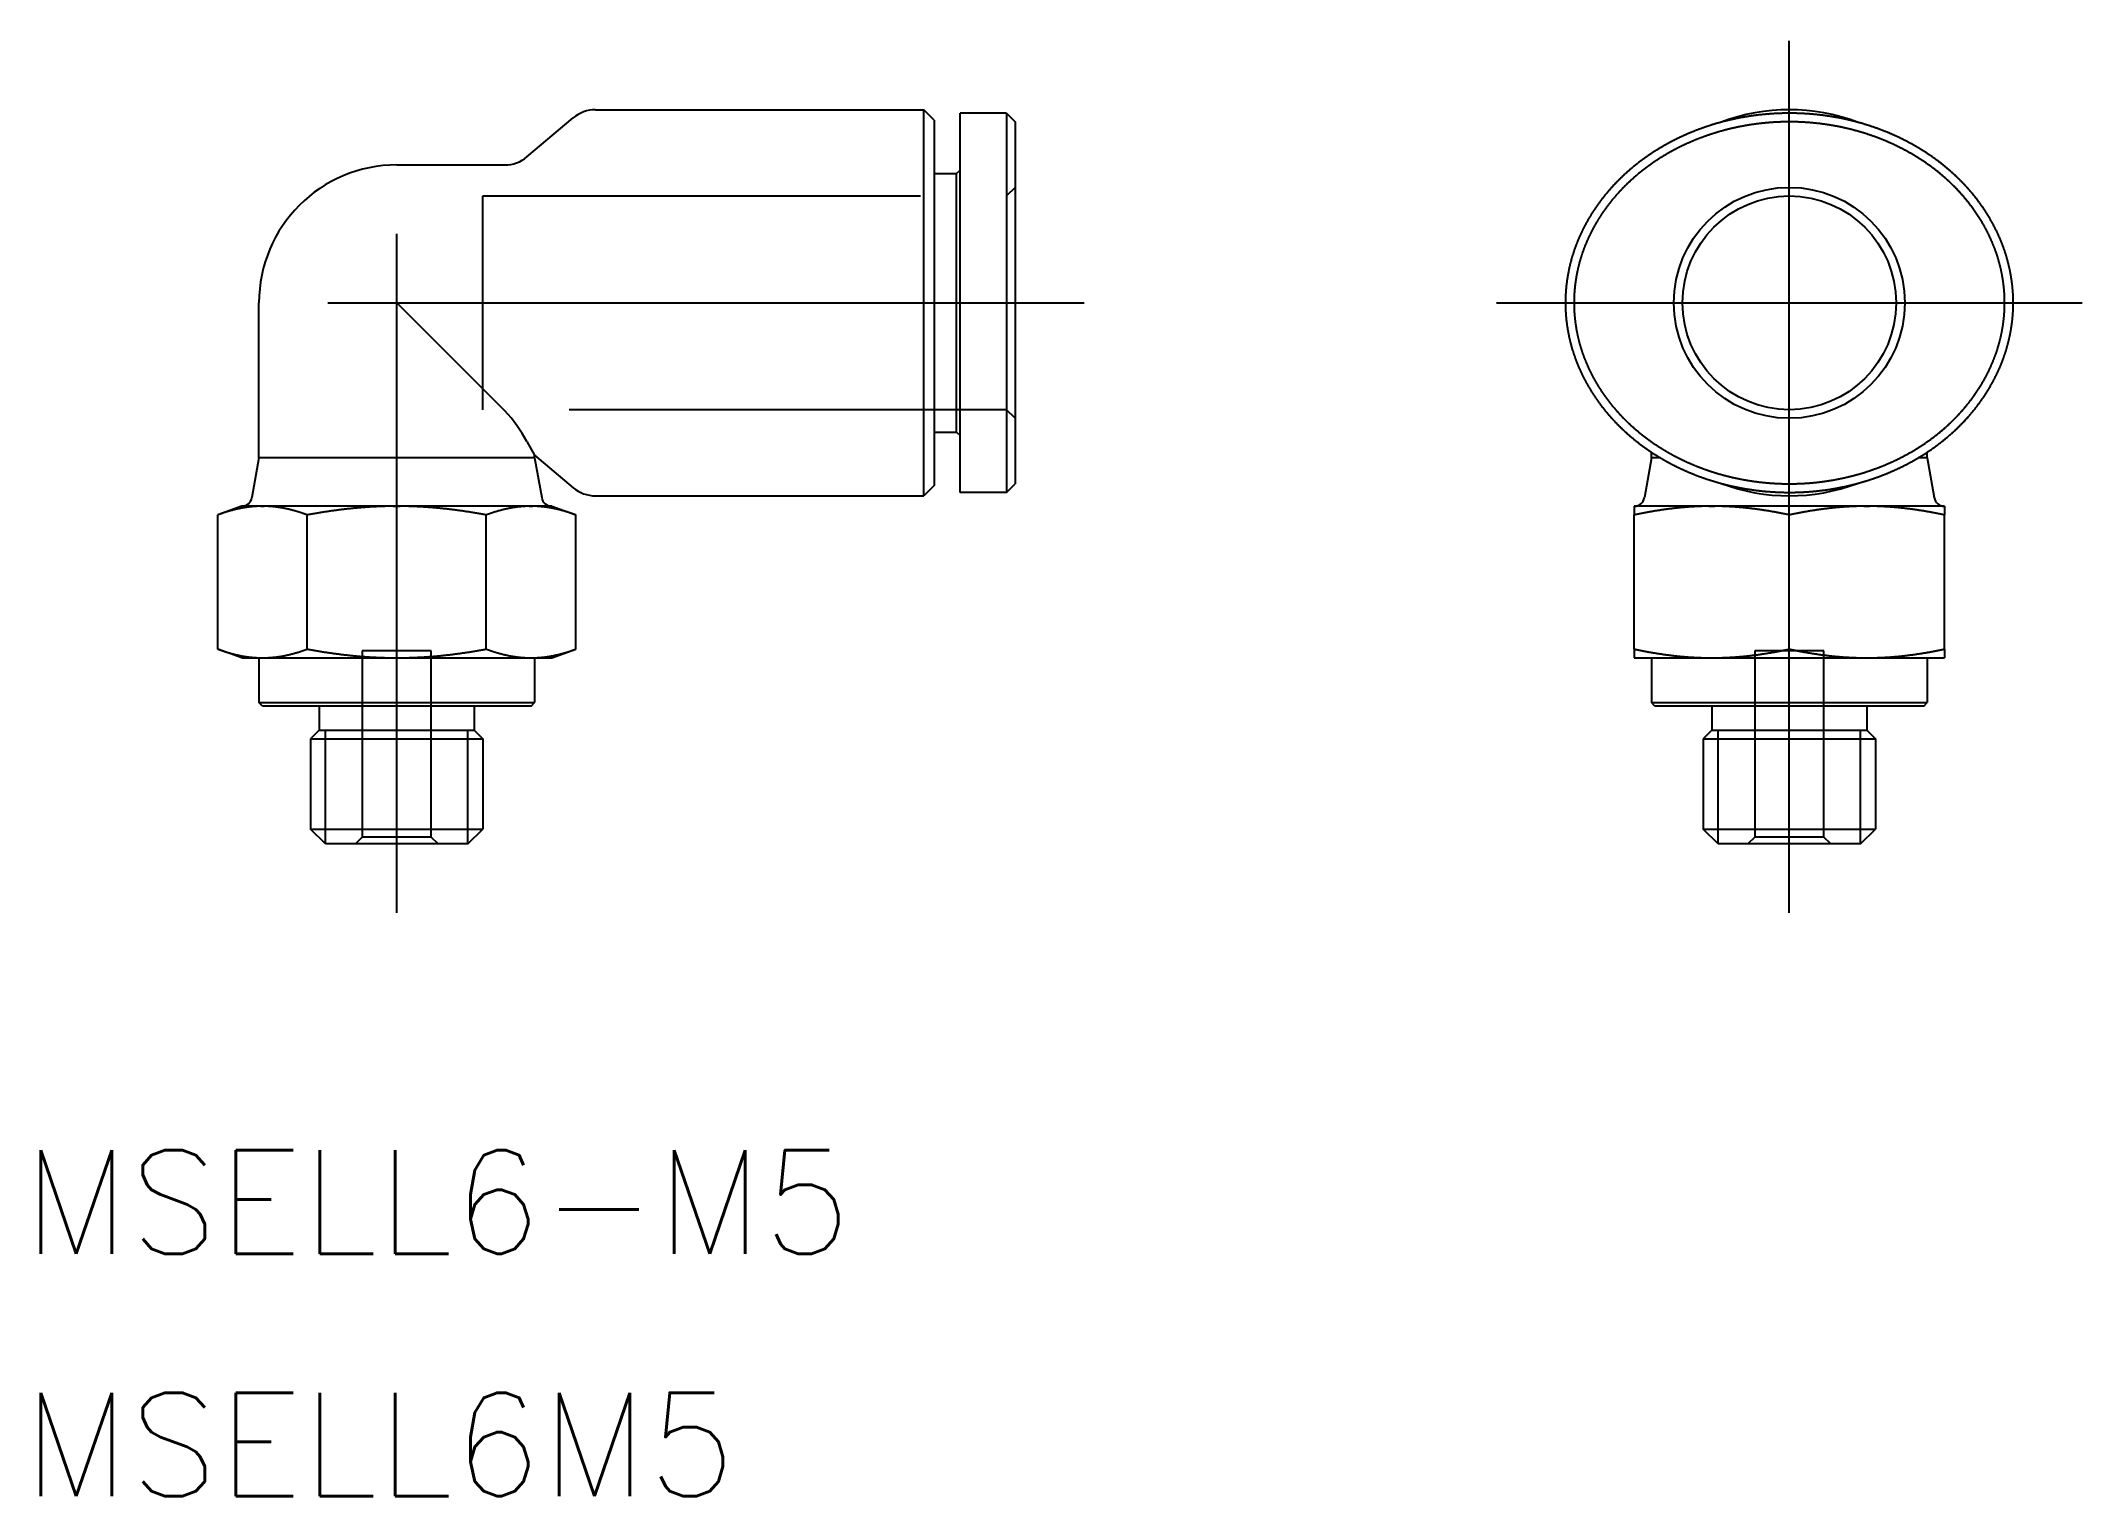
# Model space of a CAD drawing. Extents: x -10.3 to 48.9, y -18.9 to 23.3.
import ezdxf

# ---------------------------------------------------------------- set-up
doc = ezdxf.new("R2010")
doc.units = 0
doc.linetypes.add('CENTER', pattern=[50.8, 31.75, -6.35, 6.35, -6.35])
doc.linetypes.add('DASHED', pattern=[19.05, 12.7, -6.35])
doc.layers.get('0').update_dxf_attribs({"linetype": 'CONTINUOUS'})
doc.layers.add('CENTER', color=1, linetype='CENTER')
doc.styles.get("Standard").update_dxf_attribs({"font": 'txt.shx', "height": 3, "bigfont": 'bigfont.shx'})

msp = doc.modelspace()

# ---------------------------------------------------------------- texts
at = {"color": 7, "linetype": 'CONTINUOUS'}
for s, p in [('MSELL6-M5', (-10.846176, -11.887214)), ('MSELL6M5', (-10.846176, -18.920558))]:
    msp.add_text(s, height=3, dxfattribs=at).set_placement(p)

# ---------------------------------------------------------------- linework, layer by layer
at = {"color": 7, "linetype": 'CONTINUOUS'}
for p, q in [((3.779168, 19.935089), (5.120832, 21.064911)), ((5.764968, 21.3), (15.3, 21.3)), ((15.3, 10.1), (15.3, 21.3)), ((15.6, 21), (15.3, 21.3)), ((15.6, 21), (15.6, 10.4)), ((16.35, 10.2), (16.35, 21.2)), ((17.7, 21.2), (16.35, 21.2)), ((17.7, 21.200003), (17.7, 10.199961)), ((17.7, 21.2), (17.95, 20.95)), ((17.95, 20.950002), (17.95, 10.449964)), ((0, 19.7), (3.135032, 19.7)), ((15.6, 19.45), (16.25, 19.45)), ((16.25, 19.45), (16.35, 19.55)), ((16.25, 11.95), (16.25, 19.45)), ((-4, 11.2), (-4, 15.7)), ((3.135032, 12.564968), (0, 15.7)), ((15.6, 11.95), (16.25, 11.95)), ((16.25, 11.95), (16.35, 11.85)), ((3.778766, 11.672606), (3.999582, 11.278713)), ((4, 11.2), (4, 11.278947)), ((4, 11.278947), (5.120832, 10.335089)), ((36.419786, 11.2), (36.419786, 11.364752)), ((44.419786, 11.2), (44.419786, 11.364752)), ((-4, 11.2), (-4.205846, 10.047263)), ((4, 11.2), (-4, 11.2)), ((4, 11.2), (4.205846, 10.047263)), ((36.419786, 11.2), (36.21394, 10.047263)), ((36.682548, 11.2), (36.419786, 11.2)), ((44.419786, 11.2), (44.157023, 11.2)), ((44.419786, 11.2), (44.625632, 10.047263)), ((5.764968, 10.1), (15.3, 10.1)), ((15.6, 10.4), (15.3, 10.1)), ((17.7, 10.2), (16.35, 10.2)), ((17.7, 10.2), (17.95, 10.45)), ((-4.5, 9.8), (-5.196152, 9.546621)), ((-5.196152, 5.653379), (-5.196152, 9.546621)), ((4.501174, 9.8), (-4.501174, 9.8)), ((-3.948518, 9.8), (-3.897114, 9.8)), ((-3.948518, 9.799986), (-3.845711, 9.799986)), ((-3.897114, 9.8), (-3.845711, 9.8)), ((-2.598076, 5.653379), (-2.598076, 9.546621)), ((-0.102806, 9.8), (0, 9.8)), ((-0.102806, 9.799986), (0.102806, 9.799986)), ((0, 9.8), (0.102806, 9.8)), ((2.598076, 5.653379), (2.598076, 9.546621)), ((3.845711, 9.8), (3.897114, 9.8)), ((3.845711, 9.799986), (3.948518, 9.799986)), ((3.897114, 9.8), (3.948518, 9.8)), ((4.5, 9.8), (5.196152, 9.546621)), ((5.196152, 5.653379), (5.196152, 9.546621)), ((35.919786, 9.800002), (35.919786, 9.799957)), ((44.919786, 9.799957), (35.919786, 9.8)), ((35.919786, 9.8), (35.919786, 9.546621)), ((35.919786, 5.653379), (35.919786, 9.546621)), ((38.080753, 9.8), (38.169786, 9.8)), ((38.080753, 9.799986), (38.258819, 9.799986)), ((38.169786, 9.8), (38.258819, 9.8)), ((40.419786, 5.653379), (40.419786, 9.546621)), ((42.580753, 9.8), (42.669786, 9.8)), ((42.580753, 9.799986), (42.758819, 9.799986)), ((42.669786, 9.8), (42.758819, 9.8)), ((44.919786, 9.800002), (44.919786, 9.799957)), ((44.919786, 9.8), (44.919786, 9.546621)), ((44.919786, 5.653379), (44.919786, 9.546621)), ((-4.5, 5.4), (-5.196152, 5.653379)), ((-4.5, 5.4), (4.5, 5.4)), ((-4, 5.4), (-4, 4.1)), ((4, 5.4), (4, 4.1)), ((4.5, 5.4), (5.196152, 5.653379)), ((35.919786, 5.653379), (35.919786, 5.4)), ((35.919786, 5.4), (44.919786, 5.4)), ((36.419786, 5.4), (36.419786, 4.1)), ((44.419786, 5.4), (44.419786, 4.1)), ((44.919786, 5.653379), (44.919786, 5.4)), ((-4, 4.1), (4, 4.1)), ((-3.9, 4), (-4, 4.1)), ((3.9, 4), (-3.9, 4)), ((-2.25, 4), (-2.25, 3.3)), ((2.25, 4), (2.25, 3.3)), ((3.9, 4), (4, 4.1)), ((36.419786, 4.1), (44.419786, 4.1)), ((36.519786, 4), (36.419786, 4.1)), ((44.319786, 4), (36.519786, 4)), ((38.169786, 4), (38.169786, 3.3)), ((42.669786, 4), (42.669786, 3.3)), ((44.319786, 4), (44.419786, 4.1)), ((-2.25, 3.3), (-2.5, 3.05)), ((-2.5, 3.05), (2.5, 3.05)), ((-2.5, 3.05), (-2.5, 0.433)), ((-2.25, 3.3), (2.25, 3.3)), ((2.25, 3.3), (2.5, 3.05)), ((2.5, 3.05), (2.5, 0.433)), ((38.169786, 3.3), (37.919786, 3.05)), ((37.919786, 3.05), (42.919786, 3.05)), ((37.919786, 3.05), (37.919786, 0.433)), ((38.169786, 3.3), (42.669786, 3.3)), ((42.669786, 3.3), (42.919786, 3.05)), ((42.919786, 3.05), (42.919786, 0.433)), ((-2.5, 0.433), (2.5, 0.433)), ((-2.067, 0), (-2.5, 0.433)), ((2.067, 0), (-2.067, 0)), ((2.067, 0), (2.5, 0.433)), ((37.919786, 0.433), (42.919786, 0.433)), ((38.352786, 0), (37.919786, 0.433)), ((42.486786, 0), (38.352786, 0)), ((42.486786, 0), (42.919786, 0.433))]:
    msp.add_line(p, q, dxfattribs=at)
at = {"color": 3, "linetype": 'DASHED'}
for p, q in [((17.95, 19.05), (17.7, 18.8)), ((2.5, 18.8), (17.7, 18.8)), ((2.5, 12.6), (2.5, 18.8)), ((17.7, 12.6), (2.5, 12.6)), ((17.95, 12.35), (17.7, 12.6)), ((-1, 5.6), (-1, 0.2)), ((1, 5.6), (-1, 5.6)), ((1, 0.2), (1, 5.6)), ((39.419786, 5.6), (39.419786, 0.2)), ((41.419786, 5.6), (39.419786, 5.6)), ((41.419786, 0.2), (41.419786, 5.6)), ((-1, 0.2), (-1.2, 0)), ((1, 0.2), (-1, 0.2)), ((1.2, 0), (1, 0.2)), ((39.419786, 0.2), (39.219786, 0)), ((41.419786, 0.2), (39.419786, 0.2)), ((41.619786, 0), (41.419786, 0.2))]:
    msp.add_line(p, q, dxfattribs=at)
at = {"color": 3, "linetype": 'CONTINUOUS'}
for p, q in [((-2.067, 0), (-2.067, 3.3)), ((2.067, 0), (2.067, 3.3)), ((38.352786, 0), (38.352786, 3.3)), ((42.486786, 0), (42.486786, 3.3))]:
    msp.add_line(p, q, dxfattribs=at)
at = {"color": 7}
for points in [[(46.9198, 15.7, 0), (46.9198, 15.7109, 0), (46.9197, 15.7219, 0), (46.9197, 15.7328, 0), (46.9196, 15.7438, 0), (46.9195, 15.7548, 0), (46.9193, 15.7658, 0), (46.9192, 15.7768, 0), (46.919, 15.7878, 0), (46.9188, 15.7989, 0), (46.9185, 15.8099, 0), (46.9183, 15.821, 0), (46.918, 15.8321, 0), (46.9177, 15.8432, 0), (46.9173, 15.8544, 0), (46.9169, 15.8655, 0), (46.9165, 15.8767, 0), (46.9161, 15.8879, 0), (46.9156, 15.8991, 0), (46.9151, 15.9104, 0), (46.9146, 15.9216, 0), (46.9141, 15.9329, 0), (46.9135, 15.9442, 0), (46.9129, 15.9556, 0), (46.9123, 15.9669, 0), (46.9116, 15.9783, 0), (46.9109, 15.9897, 0), (46.9102, 16.0011, 0), (46.9094, 16.0126, 0), (46.9086, 16.0241, 0), (46.9078, 16.0356, 0), (46.907, 16.0472, 0), (46.9061, 16.0588, 0), (46.9052, 16.0704, 0), (46.9042, 16.082, 0), (46.9032, 16.0937, 0), (46.9022, 16.1054, 0), (46.9012, 16.1171, 0), (46.9001, 16.1289, 0), (46.899, 16.1407, 0), (46.8978, 16.1525, 0), (46.8966, 16.1644, 0), (46.8954, 16.1763, 0), (46.8942, 16.1882, 0), (46.8929, 16.2002, 0), (46.8916, 16.2122, 0), (46.8902, 16.2242, 0), (46.8888, 16.2363, 0), (46.8874, 16.2484, 0), (46.8859, 16.2606, 0), (46.8844, 16.2728, 0), (46.8829, 16.285, 0), (46.8813, 16.2973, 0), (46.8797, 16.3096, 0), (46.8781, 16.322, 0), (46.8764, 16.3344, 0), (46.8747, 16.3469, 0), (46.8729, 16.3593, 0), (46.8711, 16.3719, 0), (46.8693, 16.3845, 0), (46.8674, 16.3971, 0), (46.8654, 16.4098, 0), (46.8635, 16.4225, 0), (46.8615, 16.4353, 0), (46.8594, 16.4481, 0), (46.8573, 16.461, 0), (46.8551, 16.4739, 0), (46.8529, 16.4869, 0), (46.8507, 16.4999, 0), (46.8484, 16.513, 0), (46.8461, 16.5261, 0), (46.8437, 16.5393, 0), (46.8412, 16.5525, 0), (46.8388, 16.5658, 0), (46.8362, 16.5792, 0), (46.8336, 16.5926, 0), (46.831, 16.606, 0), (46.8283, 16.6196, 0), (46.8256, 16.6331, 0), (46.8228, 16.6468, 0), (46.8199, 16.6605, 0), (46.817, 16.6743, 0), (46.814, 16.6881, 0), (46.811, 16.702, 0), (46.8079, 16.716, 0), (46.8048, 16.73, 0), (46.8016, 16.7441, 0), (46.7983, 16.7582, 0), (46.795, 16.7724, 0), (46.7916, 16.7867, 0), (46.7882, 16.8011, 0), (46.7847, 16.8155, 0), (46.7811, 16.8299, 0), (46.7775, 16.8444, 0), (46.7738, 16.859, 0), (46.7701, 16.8736, 0), (46.7663, 16.8883, 0), (46.7624, 16.903, 0), (46.7585, 16.9178, 0), (46.7544, 16.9326, 0), (46.7504, 16.9475, 0), (46.7462, 16.9624, 0), (46.742, 16.9774, 0), (46.7378, 16.9924, 0), (46.7334, 17.0075, 0), (46.729, 17.0226, 0), (46.7246, 17.0378, 0), (46.72, 17.053, 0), (46.7154, 17.0682, 0), (46.7108, 17.0835, 0), (46.706, 17.0988, 0), (46.7012, 17.1142, 0), (46.6964, 17.1296, 0), (46.6914, 17.145, 0), (46.6864, 17.1605, 0), (46.6813, 17.176, 0), (46.6762, 17.1915, 0), (46.671, 17.207, 0), (46.6657, 17.2226, 0), (46.6603, 17.2382, 0), (46.6549, 17.2539, 0), (46.6494, 17.2695, 0), (46.6439, 17.2852, 0), (46.6383, 17.3009, 0), (46.6326, 17.3167, 0), (46.6268, 17.3324, 0), (46.621, 17.3482, 0), (46.6151, 17.364, 0), (46.6091, 17.3798, 0), (46.6031, 17.3956, 0), (46.597, 17.4115, 0), (46.5909, 17.4273, 0), (46.5846, 17.4432, 0), (46.5783, 17.4591, 0), (46.572, 17.475, 0), (46.5655, 17.4909, 0), (46.559, 17.5068, 0), (46.5525, 17.5227, 0), (46.5458, 17.5386, 0), (46.5391, 17.5546, 0), (46.5323, 17.5705, 0), (46.5255, 17.5864, 0), (46.5186, 17.6024, 0), (46.5116, 17.6183, 0), (46.5046, 17.6342, 0), (46.4975, 17.6502, 0), (46.4903, 17.6661, 0), (46.483, 17.682, 0), (46.4757, 17.698, 0), (46.4684, 17.7139, 0), (46.4609, 17.7298, 0), (46.4534, 17.7457, 0), (46.4459, 17.7616, 0), (46.4382, 17.7775, 0), (46.4305, 17.7934, 0), (46.4228, 17.8092, 0), (46.415, 17.8251, 0), (46.4071, 17.8409, 0), (46.3991, 17.8568, 0), (46.3911, 17.8726, 0), (46.3831, 17.8884, 0), (46.3749, 17.9042, 0), (46.3667, 17.92, 0), (46.3585, 17.9358, 0), (46.3501, 17.9515, 0), (46.3418, 17.9673, 0), (46.3333, 17.983, 0), (46.3248, 17.9987, 0), (46.3162, 18.0144, 0), (46.3076, 18.0301, 0), (46.2989, 18.0457, 0), (46.2902, 18.0614, 0), (46.2814, 18.077, 0), (46.2725, 18.0926, 0), (46.2636, 18.1082, 0), (46.2546, 18.1237, 0), (46.2456, 18.1393, 0), (46.2365, 18.1548, 0), (46.2273, 18.1703, 0), (46.2181, 18.1857, 0), (46.2088, 18.2012, 0), (46.1994, 18.2166, 0), (46.19, 18.232, 0), (46.1806, 18.2473, 0), (46.1711, 18.2627, 0), (46.1615, 18.278, 0), (46.1518, 18.2934, 0), (46.1421, 18.3086, 0), (46.1324, 18.3239, 0), (46.1225, 18.3392, 0), (46.1127, 18.3544, 0), (46.1027, 18.3696, 0), (46.0927, 18.3848, 0), (46.0826, 18.4, 0), (46.0725, 18.4151, 0), (46.0623, 18.4302, 0), (46.0521, 18.4453, 0), (46.0418, 18.4604, 0), (46.0314, 18.4754, 0), (46.021, 18.4904, 0), (46.0105, 18.5054, 0), (46, 18.5204, 0), (45.9894, 18.5354, 0), (45.9787, 18.5503, 0), (45.968, 18.5652, 0), (45.9572, 18.5801, 0), (45.9464, 18.5949, 0), (45.9355, 18.6097, 0), (45.9246, 18.6245, 0), (45.9136, 18.6393, 0), (45.9025, 18.6541, 0), (45.8914, 18.6688, 0), (45.8802, 18.6835, 0), (45.869, 18.6981, 0), (45.8577, 18.7128, 0), (45.8464, 18.7274, 0), (45.835, 18.742, 0), (45.8235, 18.7565, 0), (45.812, 18.771, 0), (45.8004, 18.7855, 0), (45.7888, 18.8, 0), (45.7771, 18.8144, 0), (45.7654, 18.8288, 0), (45.7536, 18.8432, 0), (45.7417, 18.8576, 0), (45.7298, 18.8719, 0), (45.7179, 18.8862, 0), (45.7059, 18.9004, 0), (45.6938, 18.9147, 0), (45.6817, 18.9289, 0), (45.6695, 18.943, 0), (45.6573, 18.9572, 0), (45.645, 18.9713, 0), (45.6327, 18.9853, 0), (45.6203, 18.9994, 0), (45.6078, 19.0134, 0), (45.5953, 19.0273, 0), (45.5828, 19.0413, 0), (45.5702, 19.0552, 0), (45.5575, 19.0691, 0), (45.5448, 19.0829, 0), (45.5321, 19.0967, 0), (45.5192, 19.1105, 0), (45.5064, 19.1242, 0), (45.4935, 19.1379, 0), (45.4805, 19.1516, 0), (45.4675, 19.1652, 0), (45.4544, 19.1788, 0), (45.4413, 19.1924, 0), (45.4281, 19.2059, 0), (45.4148, 19.2194, 0), (45.4016, 19.2328, 0), (45.3882, 19.2462, 0), (45.3749, 19.2596, 0), (45.3614, 19.2729, 0), (45.3479, 19.2862, 0), (45.3344, 19.2995, 0), (45.3208, 19.3127, 0), (45.3072, 19.3259, 0), (45.2936, 19.339, 0), (45.2798, 19.3521, 0), (45.2661, 19.3652, 0), (45.2523, 19.3782, 0), (45.2384, 19.3912, 0), (45.2245, 19.4041, 0), (45.2106, 19.417, 0), (45.1966, 19.4299, 0), (45.1825, 19.4427, 0), (45.1685, 19.4555, 0), (45.1543, 19.4682, 0), (45.1402, 19.4809, 0), (45.126, 19.4935, 0), (45.1117, 19.5062, 0), (45.0974, 19.5187, 0), (45.0831, 19.5312, 0), (45.0687, 19.5437, 0), (45.0543, 19.5562, 0), (45.0398, 19.5686, 0), (45.0253, 19.5809, 0), (45.0108, 19.5932, 0), (44.9962, 19.6055, 0), (44.9816, 19.6177, 0), (44.9669, 19.6299, 0), (44.9523, 19.642, 0), (44.9375, 19.6541, 0), (44.9228, 19.6662, 0), (44.9079, 19.6782, 0), (44.8931, 19.6901, 0), (44.8782, 19.702, 0), (44.8633, 19.7139, 0), (44.8484, 19.7257, 0), (44.8334, 19.7375, 0), (44.8184, 19.7492, 0), (44.8033, 19.7609, 0), (44.7882, 19.7725, 0), (44.7731, 19.7841, 0), (44.7579, 19.7957, 0), (44.7427, 19.8071, 0), (44.7275, 19.8186, 0), (44.7122, 19.83, 0), (44.697, 19.8413, 0), (44.6816, 19.8526, 0), (44.6663, 19.8639, 0), (44.6509, 19.8751, 0), (44.6355, 19.8863, 0), (44.6201, 19.8974, 0), (44.6046, 19.9084, 0), (44.5891, 19.9194, 0), (44.5735, 19.9304, 0), (44.558, 19.9413, 0), (44.5424, 19.9522, 0), (44.5268, 19.963, 0), (44.5111, 19.9738, 0), (44.4955, 19.9845, 0), (44.4798, 19.9951, 0), (44.4641, 20.0057, 0), (44.4483, 20.0163, 0), (44.4325, 20.0268, 0), (44.4167, 20.0373, 0), (44.4009, 20.0477, 0), (44.3851, 20.058, 0), (44.3692, 20.0683, 0), (44.3533, 20.0786, 0), (44.3374, 20.0888, 0), (44.3215, 20.0989, 0), (44.3055, 20.109, 0), (44.2896, 20.119, 0), (44.2736, 20.129, 0), (44.2576, 20.139, 0), (44.2416, 20.1488, 0), (44.2256, 20.1587, 0), (44.2095, 20.1684, 0), (44.1934, 20.1782, 0), (44.1773, 20.1878, 0), (44.1612, 20.1975, 0), (44.1451, 20.207, 0), (44.129, 20.2165, 0), (44.1128, 20.226, 0), (44.0966, 20.2354, 0), (44.0805, 20.2448, 0), (44.0643, 20.2541, 0), (44.048, 20.2633, 0), (44.0318, 20.2725, 0), (44.0156, 20.2817, 0), (43.9993, 20.2908, 0), (43.9831, 20.2999, 0), (43.9668, 20.3089, 0), (43.9505, 20.3178, 0), (43.9342, 20.3267, 0), (43.9178, 20.3355, 0), (43.9015, 20.3443, 0), (43.8852, 20.3531, 0), (43.8688, 20.3618, 0), (43.8525, 20.3704, 0), (43.8361, 20.379, 0), (43.8197, 20.3875, 0), (43.8033, 20.396, 0), (43.7869, 20.4045, 0), (43.7705, 20.4128, 0), (43.7541, 20.4212, 0), (43.7376, 20.4295, 0), (43.7212, 20.4377, 0), (43.7047, 20.4459, 0), (43.6883, 20.454, 0), (43.6718, 20.4621, 0), (43.6554, 20.4701, 0), (43.6389, 20.4781, 0), (43.6224, 20.486, 0), (43.6059, 20.4939, 0), (43.5894, 20.5017, 0), (43.5729, 20.5095, 0), (43.5564, 20.5172, 0), (43.5399, 20.5249, 0), (43.5234, 20.5325, 0), (43.5069, 20.5401, 0), (43.4904, 20.5476, 0), (43.4738, 20.5551, 0), (43.4573, 20.5625, 0), (43.4408, 20.5699, 0), (43.4242, 20.5772, 0), (43.4077, 20.5844, 0), (43.3912, 20.5917, 0), (43.3746, 20.5988, 0), (43.3581, 20.606, 0), (43.3416, 20.613, 0), (43.325, 20.62, 0), (43.3085, 20.627, 0), (43.2919, 20.6339, 0), (43.2754, 20.6408, 0), (43.2589, 20.6476, 0), (43.2423, 20.6544, 0), (43.2258, 20.6611, 0), (43.2092, 20.6678, 0), (43.1927, 20.6744, 0), (43.1761, 20.681, 0), (43.1596, 20.6875, 0), (43.143, 20.694, 0), (43.1265, 20.7005, 0), (43.1099, 20.7069, 0), (43.0934, 20.7132, 0), (43.0768, 20.7195, 0), (43.0602, 20.7258, 0), (43.0437, 20.732, 0), (43.0271, 20.7382, 0), (43.0105, 20.7443, 0), (42.994, 20.7504, 0), (42.9774, 20.7564, 0), (42.9608, 20.7624, 0), (42.9442, 20.7683, 0), (42.9277, 20.7742, 0), (42.9111, 20.7801, 0), (42.8945, 20.7859, 0), (42.8779, 20.7916, 0), (42.8613, 20.7973, 0), (42.8447, 20.803, 0), (42.8281, 20.8086, 0), (42.8116, 20.8142, 0), (42.795, 20.8198, 0), (42.7784, 20.8253, 0), (42.7618, 20.8307, 0), (42.7452, 20.8361, 0), (42.7286, 20.8415, 0), (42.712, 20.8468, 0), (42.6954, 20.8521, 0), (42.6788, 20.8573, 0), (42.6622, 20.8625, 0), (42.6456, 20.8676, 0), (42.629, 20.8727, 0), (42.6124, 20.8778, 0), (42.5958, 20.8828, 0), (42.5792, 20.8878, 0), (42.5625, 20.8927, 0), (42.5459, 20.8976, 0), (42.5293, 20.9024, 0), (42.5127, 20.9072, 0), (42.4961, 20.912, 0), (42.4795, 20.9167, 0), (42.4629, 20.9214, 0), (42.4462, 20.926, 0), (42.4296, 20.9306, 0), (42.413, 20.9351, 0), (42.3964, 20.9396, 0), (42.3798, 20.9441, 0), (42.3632, 20.9485, 0), (42.3465, 20.9529, 0), (42.3299, 20.9572, 0), (42.3133, 20.9615, 0), (42.2967, 20.9658, 0), (42.28, 20.97, 0), (42.2634, 20.9742, 0), (42.2468, 20.9783, 0), (42.2302, 20.9824, 0), (42.2135, 20.9865, 0), (42.1969, 20.9905, 0), (42.1803, 20.9945, 0), (42.1636, 20.9984, 0), (42.147, 21.0023, 0), (42.1304, 21.0062, 0), (42.1138, 21.01, 0), (42.0971, 21.0137, 0), (42.0805, 21.0175, 0), (42.0639, 21.0212, 0), (42.0472, 21.0248, 0), (42.0306, 21.0284, 0), (42.014, 21.032, 0), (41.9973, 21.0356, 0), (41.9807, 21.0391, 0), (41.9641, 21.0425, 0), (41.9474, 21.0459, 0), (41.9308, 21.0493, 0), (41.9142, 21.0527, 0), (41.8975, 21.056, 0), (41.8809, 21.0592, 0), (41.8643, 21.0625, 0), (41.8476, 21.0657, 0), (41.831, 21.0688, 0), (41.8144, 21.0719, 0), (41.7977, 21.075, 0), (41.7811, 21.078, 0), (41.7645, 21.081, 0), (41.7478, 21.084, 0), (41.7312, 21.0869, 0), (41.7145, 21.0898, 0), (41.6979, 21.0927, 0), (41.6813, 21.0955, 0), (41.6646, 21.0982, 0), (41.648, 21.101, 0), (41.6313, 21.1037, 0), (41.6147, 21.1063, 0), (41.5981, 21.1089, 0), (41.5814, 21.1115, 0), (41.5648, 21.1141, 0), (41.5481, 21.1166, 0), (41.5315, 21.119, 0), (41.5148, 21.1215, 0), (41.4982, 21.1239, 0), (41.4816, 21.1262, 0), (41.4649, 21.1285, 0), (41.4483, 21.1308, 0), (41.4316, 21.133, 0), (41.415, 21.1353, 0), (41.3983, 21.1374, 0), (41.3817, 21.1395, 0), (41.365, 21.1416, 0), (41.3484, 21.1437, 0), (41.3317, 21.1457, 0), (41.3151, 21.1477, 0), (41.2984, 21.1496, 0), (41.2818, 21.1515, 0), (41.2651, 21.1534, 0), (41.2485, 21.1552, 0), (41.2318, 21.157, 0), (41.2152, 21.1588, 0), (41.1985, 21.1605, 0), (41.1819, 21.1622, 0), (41.1652, 21.1638, 0), (41.1486, 21.1654, 0), (41.1319, 21.167, 0), (41.1153, 21.1685, 0), (41.0986, 21.17, 0), (41.082, 21.1715, 0), (41.0653, 21.1729, 0), (41.0487, 21.1743, 0), (41.032, 21.1756, 0), (41.0154, 21.177, 0), (40.9987, 21.1782, 0), (40.982, 21.1795, 0), (40.9654, 21.1807, 0), (40.9487, 21.1818, 0), (40.9321, 21.183, 0), (40.9154, 21.1841, 0), (40.8988, 21.1851, 0), (40.8821, 21.1861, 0), (40.8654, 21.1871, 0), (40.8488, 21.1881, 0), (40.8321, 21.189, 0), (40.8155, 21.1899, 0), (40.7988, 21.1907, 0), (40.7822, 21.1915, 0), (40.7655, 21.1923, 0), (40.7488, 21.193, 0), (40.7322, 21.1937, 0), (40.7155, 21.1943, 0), (40.6989, 21.195, 0), (40.6822, 21.1955, 0), (40.6655, 21.1961, 0), (40.6489, 21.1966, 0), (40.6322, 21.1971, 0), (40.6156, 21.1975, 0), (40.5989, 21.1979, 0), (40.5822, 21.1983, 0), (40.5656, 21.1986, 0), (40.5489, 21.1989, 0), (40.5323, 21.1992, 0), (40.5156, 21.1994, 0), (40.4989, 21.1996, 0), (40.4823, 21.1997, 0), (40.4656, 21.1999, 0), (40.4489, 21.1999, 0), (40.4323, 21.2, 0), (40.4156, 21.2, 0), (40.399, 21.2, 0), (40.3823, 21.1999, 0), (40.3656, 21.1998, 0), (40.349, 21.1997, 0), (40.3323, 21.1995, 0), (40.3156, 21.1993, 0), (40.299, 21.1991, 0), (40.2823, 21.1988, 0), (40.2657, 21.1985, 0), (40.249, 21.1981, 0), (40.2323, 21.1977, 0), (40.2157, 21.1973, 0), (40.199, 21.1968, 0), (40.1824, 21.1963, 0), (40.1657, 21.1958, 0), (40.1491, 21.1952, 0), (40.1324, 21.1946, 0), (40.1158, 21.194, 0), (40.0991, 21.1933, 0), (40.0825, 21.1926, 0), (40.0658, 21.1918, 0), (40.0492, 21.1911, 0), (40.0326, 21.1902, 0), (40.0159, 21.1894, 0), (39.9993, 21.1885, 0), (39.9826, 21.1876, 0), (39.966, 21.1866, 0), (39.9494, 21.1856, 0), (39.9327, 21.1845, 0), (39.9161, 21.1835, 0), (39.8995, 21.1824, 0), (39.8829, 21.1812, 0), (39.8663, 21.18, 0), (39.8496, 21.1788, 0), (39.833, 21.1776, 0), (39.8164, 21.1763, 0), (39.7998, 21.1749, 0), (39.7832, 21.1736, 0), (39.7666, 21.1722, 0), (39.75, 21.1707, 0), (39.7334, 21.1693, 0), (39.7168, 21.1677, 0), (39.7002, 21.1662, 0), (39.6836, 21.1646, 0), (39.667, 21.163, 0), (39.6505, 21.1613, 0), (39.6339, 21.1597, 0), (39.6173, 21.1579, 0), (39.6008, 21.1562, 0), (39.5842, 21.1544, 0), (39.5676, 21.1525, 0), (39.5511, 21.1507, 0), (39.5345, 21.1488, 0), (39.518, 21.1468, 0), (39.5014, 21.1448, 0), (39.4849, 21.1428, 0), (39.4684, 21.1408, 0), (39.4518, 21.1387, 0), (39.4353, 21.1366, 0), (39.4188, 21.1344, 0), (39.4023, 21.1322, 0), (39.3858, 21.13, 0), (39.3692, 21.1277, 0), (39.3527, 21.1254, 0), (39.3363, 21.123, 0), (39.3198, 21.1207, 0), (39.3033, 21.1183, 0), (39.2868, 21.1158, 0), (39.2703, 21.1133, 0), (39.2538, 21.1108, 0), (39.2374, 21.1082, 0), (39.2209, 21.1056, 0), (39.2045, 21.103, 0), (39.188, 21.1003, 0), (39.1716, 21.0976, 0), (39.1551, 21.0949, 0), (39.1387, 21.0921, 0), (39.1223, 21.0893, 0), (39.1059, 21.0865, 0), (39.0895, 21.0836, 0), (39.0731, 21.0807, 0), (39.0567, 21.0777, 0), (39.0403, 21.0747, 0), (39.0239, 21.0717, 0), (39.0075, 21.0686, 0), (38.9911, 21.0655, 0), (38.9748, 21.0624, 0), (38.9584, 21.0592, 0), (38.9421, 21.056, 0), (38.9257, 21.0527, 0), (38.9094, 21.0495, 0), (38.893, 21.0461, 0), (38.8767, 21.0428, 0), (38.8604, 21.0394, 0), (38.8441, 21.036, 0), (38.8278, 21.0325, 0), (38.8115, 21.029, 0), (38.7952, 21.0255, 0), (38.7789, 21.0219, 0), (38.7627, 21.0183, 0), (38.7464, 21.0146, 0), (38.7302, 21.0109, 0), (38.7139, 21.0072, 0), (38.6977, 21.0035, 0), (38.6814, 20.9997, 0), (38.6652, 20.9958, 0), (38.649, 20.992, 0), (38.6328, 20.9881, 0), (38.6166, 20.9841, 0), (38.6004, 20.9802, 0), (38.5842, 20.9762, 0), (38.5681, 20.9721, 0), (38.5519, 20.968, 0), (38.5357, 20.9639, 0), (38.5196, 20.9598, 0), (38.5035, 20.9556, 0), (38.4873, 20.9513, 0), (38.4712, 20.9471, 0), (38.4551, 20.9428, 0), (38.439, 20.9384, 0), (38.4229, 20.9341, 0), (38.4068, 20.9296, 0), (38.3908, 20.9252, 0), (38.3747, 20.9207, 0), (38.3586, 20.9162, 0), (38.3426, 20.9116, 0), (38.3266, 20.907, 0), (38.3106, 20.9024, 0), (38.2945, 20.8977, 0), (38.2785, 20.893, 0), (38.2625, 20.8883, 0), (38.2466, 20.8835, 0), (38.2306, 20.8787, 0), (38.2146, 20.8738, 0), (38.1987, 20.869, 0), (38.1827, 20.864, 0), (38.1668, 20.8591, 0), (38.1509, 20.8541, 0), (38.135, 20.849, 0), (38.1191, 20.844, 0), (38.1032, 20.8389, 0), (38.0873, 20.8337, 0), (38.0715, 20.8285, 0), (38.0556, 20.8233, 0), (38.0398, 20.8181, 0), (38.024, 20.8128, 0), (38.0081, 20.8074, 0), (37.9923, 20.8021, 0), (37.9765, 20.7967, 0), (37.9608, 20.7912, 0), (37.945, 20.7858, 0), (37.9292, 20.7803, 0), (37.9135, 20.7747, 0), (37.8977, 20.7691, 0), (37.882, 20.7635, 0), (37.8663, 20.7578, 0), (37.8506, 20.7521, 0), (37.8349, 20.7464, 0), (37.8192, 20.7406, 0), (37.8036, 20.7348, 0), (37.7879, 20.729, 0), (37.7723, 20.7231, 0), (37.7567, 20.7172, 0), (37.7411, 20.7112, 0), (37.7255, 20.7052, 0), (37.7099, 20.6992, 0), (37.6943, 20.6932, 0), (37.6787, 20.687, 0), (37.6632, 20.6809, 0), (37.6477, 20.6747, 0), (37.6321, 20.6685, 0), (37.6166, 20.6623, 0), (37.6011, 20.656, 0), (37.5857, 20.6497, 0), (37.5702, 20.6433, 0), (37.5547, 20.6369, 0), (37.5393, 20.6305, 0), (37.5239, 20.624, 0), (37.5085, 20.6175, 0), (37.4931, 20.6109, 0), (37.4777, 20.6043, 0), (37.4623, 20.5977, 0), (37.4469, 20.591, 0), (37.4316, 20.5843, 0), (37.4163, 20.5776, 0), (37.401, 20.5708, 0), (37.3856, 20.564, 0), (37.3704, 20.5572, 0), (37.3551, 20.5503, 0), (37.3398, 20.5434, 0), (37.3246, 20.5364, 0), (37.3094, 20.5294, 0), (37.2942, 20.5224, 0), (37.279, 20.5153, 0), (37.2638, 20.5082, 0), (37.2486, 20.501, 0), (37.2335, 20.4938, 0), (37.2183, 20.4866, 0), (37.2032, 20.4793, 0), (37.1881, 20.472, 0), (37.173, 20.4647, 0), (37.158, 20.4573, 0), (37.1429, 20.4499, 0), (37.1279, 20.4425, 0), (37.1129, 20.435, 0), (37.0979, 20.4275, 0), (37.0829, 20.4199, 0), (37.0679, 20.4123, 0), (37.053, 20.4047, 0), (37.038, 20.397, 0), (37.0231, 20.3893, 0), (37.0082, 20.3815, 0), (36.9933, 20.3737, 0), (36.9785, 20.3659, 0), (36.9636, 20.3581, 0), (36.9488, 20.3502, 0), (36.934, 20.3422, 0), (36.9192, 20.3343, 0), (36.9045, 20.3262, 0), (36.8897, 20.3182, 0), (36.875, 20.3101, 0), (36.8603, 20.302, 0), (36.8456, 20.2938, 0), (36.8309, 20.2856, 0), (36.8163, 20.2774, 0), (36.8016, 20.2691, 0), (36.787, 20.2608, 0), (36.7724, 20.2525, 0), (36.7579, 20.2441, 0), (36.7433, 20.2357, 0), (36.7288, 20.2272, 0), (36.7143, 20.2187, 0), (36.6998, 20.2102, 0), (36.6853, 20.2016, 0), (36.6709, 20.193, 0), (36.6565, 20.1844, 0), (36.642, 20.1757, 0), (36.6277, 20.167, 0), (36.6133, 20.1582, 0), (36.599, 20.1494, 0), (36.5846, 20.1406, 0), (36.5703, 20.1318, 0), (36.5561, 20.1229, 0), (36.5418, 20.1139, 0), (36.5276, 20.1049, 0), (36.5134, 20.0959, 0), (36.4992, 20.0869, 0), (36.485, 20.0778, 0), (36.4709, 20.0687, 0), (36.4568, 20.0595, 0), (36.4427, 20.0503, 0), (36.4286, 20.0411, 0), (36.4146, 20.0318, 0), (36.4005, 20.0225, 0), (36.3865, 20.0131, 0), (36.3726, 20.0038, 0), (36.3586, 19.9943, 0), (36.3447, 19.9849, 0), (36.3308, 19.9754, 0), (36.3169, 19.9659, 0), (36.303, 19.9563, 0), (36.2892, 19.9467, 0), (36.2754, 19.937, 0), (36.2616, 19.9274, 0), (36.2479, 19.9176, 0), (36.2341, 19.9079, 0), (36.2204, 19.8981, 0), (36.2068, 19.8883, 0), (36.1931, 19.8784, 0), (36.1795, 19.8685, 0), (36.1659, 19.8586, 0), (36.1523, 19.8486, 0), (36.1388, 19.8386, 0), (36.1253, 19.8286, 0), (36.1118, 19.8185, 0), (36.0983, 19.8084, 0), (36.0849, 19.7982, 0), (36.0714, 19.7881, 0), (36.0581, 19.7778, 0), (36.0447, 19.7676, 0), (36.0314, 19.7573, 0), (36.0181, 19.747, 0), (36.0048, 19.7366, 0), (35.9916, 19.7262, 0), (35.9783, 19.7157, 0), (35.9651, 19.7053, 0), (35.952, 19.6948, 0), (35.9389, 19.6842, 0), (35.9258, 19.6736, 0), (35.9127, 19.663, 0), (35.8996, 19.6524, 0), (35.8866, 19.6417, 0), (35.8736, 19.631, 0), (35.8607, 19.6202, 0), (35.8477, 19.6094, 0), (35.8348, 19.5986, 0), (35.822, 19.5877, 0), (35.8091, 19.5768, 0), (35.7963, 19.5659, 0), (35.7835, 19.5549, 0), (35.7708, 19.5439, 0), (35.7581, 19.5328, 0), (35.7454, 19.5218, 0), (35.7327, 19.5106, 0), (35.7201, 19.4995, 0), (35.7075, 19.4883, 0), (35.6949, 19.4771, 0), (35.6824, 19.4658, 0), (35.6699, 19.4545, 0), (35.6574, 19.4432, 0), (35.645, 19.4318, 0), (35.6326, 19.4204, 0), (35.6202, 19.409, 0), (35.6079, 19.3975, 0), (35.5956, 19.386, 0), (35.5833, 19.3745, 0), (35.571, 19.3629, 0), (35.5588, 19.3513, 0), (35.5466, 19.3397, 0), (35.5345, 19.328, 0), (35.5224, 19.3163, 0), (35.5103, 19.3045, 0), (35.4983, 19.2928, 0), (35.4862, 19.2809, 0), (35.4743, 19.2691, 0), (35.4623, 19.2572, 0), (35.4504, 19.2453, 0), (35.4385, 19.2333, 0), (35.4267, 19.2213, 0), (35.4149, 19.2093, 0), (35.4031, 19.1973, 0), (35.3913, 19.1852, 0), (35.3796, 19.173, 0), (35.368, 19.1609, 0), (35.3563, 19.1487, 0), (35.3447, 19.1364, 0), (35.3331, 19.1242, 0), (35.3216, 19.1119, 0), (35.3101, 19.0995, 0), (35.2987, 19.0872, 0), (35.2872, 19.0748, 0), (35.2758, 19.0623, 0), (35.2645, 19.0498, 0), (35.2532, 19.0373, 0), (35.2419, 19.0248, 0), (35.2306, 19.0122, 0), (35.2194, 18.9996, 0), (35.2082, 18.9869, 0), (35.1971, 18.9743, 0), (35.186, 18.9615, 0), (35.1749, 18.9488, 0), (35.1639, 18.936, 0), (35.1529, 18.9232, 0), (35.142, 18.9103, 0), (35.131, 18.8974, 0), (35.1202, 18.8845, 0), (35.1093, 18.8715, 0), (35.0985, 18.8585, 0), (35.0877, 18.8455, 0), (35.077, 18.8324, 0), (35.0663, 18.8194, 0), (35.0557, 18.8062, 0), (35.045, 18.7931, 0), (35.0345, 18.7799, 0), (35.0239, 18.7666, 0), (35.0134, 18.7534, 0), (35.003, 18.7401, 0), (34.9926, 18.7267, 0), (34.9822, 18.7134, 0), (34.9718, 18.7, 0), (34.9615, 18.6865, 0), (34.9513, 18.673, 0), (34.9411, 18.6595, 0), (34.9309, 18.646, 0), (34.9207, 18.6324, 0), (34.9106, 18.6188, 0), (34.9006, 18.6052, 0), (34.8906, 18.5915, 0), (34.8806, 18.5778, 0), (34.8707, 18.5641, 0), (34.8608, 18.5503, 0), (34.8509, 18.5365, 0), (34.8411, 18.5227, 0), (34.8313, 18.5088, 0), (34.8216, 18.4949, 0), (34.8119, 18.481, 0), (34.8023, 18.467, 0), (34.7927, 18.453, 0), (34.7831, 18.439, 0), (34.7736, 18.4249, 0), (34.7641, 18.4108, 0), (34.7547, 18.3967, 0), (34.7453, 18.3825, 0), (34.736, 18.3683, 0), (34.7267, 18.3541, 0), (34.7174, 18.3398, 0), (34.7082, 18.3256, 0), (34.6991, 18.3112, 0), (34.6899, 18.2969, 0), (34.6809, 18.2825, 0), (34.6718, 18.2681, 0), (34.6629, 18.2536, 0), (34.6539, 18.2391, 0), (34.645, 18.2246, 0), (34.6362, 18.2101, 0), (34.6274, 18.1955, 0), (34.6186, 18.1809, 0), (34.6099, 18.1662, 0), (34.6012, 18.1515, 0), (34.5926, 18.1368, 0), (34.584, 18.1221, 0), (34.5755, 18.1073, 0), (34.567, 18.0925, 0), (34.5586, 18.0777, 0), (34.5502, 18.0628, 0), (34.5418, 18.0479, 0), (34.5335, 18.033, 0), (34.5253, 18.018, 0), (34.5171, 18.003, 0), (34.5089, 17.988, 0), (34.5008, 17.973, 0), (34.4928, 17.9579, 0), (34.4848, 17.9428, 0), (34.4768, 17.9276, 0), (34.4689, 17.9125, 0), (34.4611, 17.8973, 0), (34.4533, 17.882, 0), (34.4455, 17.8668, 0), (34.4378, 17.8515, 0), (34.4302, 17.8362, 0), (34.4226, 17.8209, 0), (34.415, 17.8055, 0), (34.4075, 17.7901, 0), (34.4001, 17.7747, 0), (34.3927, 17.7593, 0), (34.3853, 17.7438, 0), (34.378, 17.7283, 0), (34.3708, 17.7128, 0), (34.3636, 17.6973, 0), (34.3565, 17.6817, 0), (34.3494, 17.6661, 0), (34.3424, 17.6505, 0), (34.3354, 17.6348, 0), (34.3285, 17.6191, 0), (34.3216, 17.6035, 0), (34.3148, 17.5877, 0), (34.308, 17.572, 0), (34.3013, 17.5562, 0), (34.2946, 17.5404, 0), (34.288, 17.5246, 0), (34.2815, 17.5088, 0), (34.275, 17.4929, 0), (34.2685, 17.477, 0), (34.2621, 17.4611, 0), (34.2558, 17.4452, 0), (34.2495, 17.4292, 0), (34.2433, 17.4133, 0), (34.2371, 17.3973, 0), (34.231, 17.3813, 0), (34.225, 17.3652, 0), (34.219, 17.3492, 0), (34.213, 17.3331, 0), (34.2071, 17.317, 0), (34.2013, 17.3009, 0), (34.1955, 17.2847, 0), (34.1898, 17.2686, 0), (34.1842, 17.2524, 0), (34.1785, 17.2362, 0), (34.173, 17.2199, 0), (34.1675, 17.2037, 0), (34.1621, 17.1874, 0), (34.1567, 17.1712, 0), (34.1514, 17.1549, 0), (34.1461, 17.1386, 0), (34.1409, 17.1222, 0), (34.1358, 17.1059, 0), (34.1307, 17.0895, 0), (34.1256, 17.0731, 0), (34.1207, 17.0567, 0), (34.1158, 17.0403, 0), (34.1109, 17.0238, 0), (34.1061, 17.0074, 0), (34.1014, 16.9909, 0), (34.0967, 16.9744, 0), (34.0921, 16.9579, 0), (34.0875, 16.9414, 0), (34.083, 16.9249, 0), (34.0786, 16.9083, 0), (34.0742, 16.8918, 0), (34.0699, 16.8752, 0), (34.0656, 16.8586, 0), (34.0614, 16.842, 0), (34.0573, 16.8253, 0), (34.0532, 16.8087, 0), (34.0492, 16.7921, 0), (34.0453, 16.7754, 0), (34.0414, 16.7587, 0), (34.0375, 16.742, 0), (34.0338, 16.7253, 0), (34.03, 16.7086, 0), (34.0264, 16.6919, 0), (34.0228, 16.6752, 0), (34.0193, 16.6584, 0), (34.0158, 16.6416, 0), (34.0124, 16.6249, 0), (34.009, 16.6081, 0), (34.0058, 16.5913, 0), (34.0025, 16.5745, 0), (33.9994, 16.5577, 0), (33.9963, 16.5409, 0), (33.9932, 16.524, 0), (33.9902, 16.5072, 0), (33.9873, 16.4903, 0), (33.9845, 16.4735, 0), (33.9817, 16.4566, 0), (33.9789, 16.4397, 0), (33.9762, 16.4228, 0), (33.9736, 16.4059, 0), (33.9711, 16.389, 0), (33.9686, 16.3721, 0), (33.9662, 16.3552, 0), (33.9638, 16.3383, 0), (33.9615, 16.3213, 0), (33.9592, 16.3044, 0), (33.957, 16.2874, 0), (33.9549, 16.2705, 0), (33.9529, 16.2535, 0), (33.9509, 16.2365, 0), (33.9489, 16.2196, 0), (33.9471, 16.2026, 0), (33.9452, 16.1856, 0), (33.9435, 16.1686, 0), (33.9418, 16.1516, 0), (33.9402, 16.1346, 0), (33.9386, 16.1176, 0), (33.9371, 16.1006, 0), (33.9357, 16.0836, 0), (33.9343, 16.0665, 0), (33.933, 16.0495, 0), (33.9317, 16.0325, 0), (33.9305, 16.0155, 0), (33.9294, 15.9984, 0), (33.9283, 15.9814, 0), (33.9273, 15.9643, 0), (33.9264, 15.9473, 0), (33.9255, 15.9303, 0), (33.9247, 15.9132, 0), (33.9239, 15.8962, 0), (33.9232, 15.8791, 0), (33.9226, 15.862, 0), (33.922, 15.845, 0), (33.9215, 15.8279, 0), (33.9211, 15.8109, 0), (33.9207, 15.7938, 0), (33.9204, 15.7768, 0), (33.9202, 15.7597, 0), (33.92, 15.7426, 0), (33.9199, 15.7256, 0), (33.9198, 15.7085, 0), (33.9198, 15.6915, 0), (33.9199, 15.6744, 0), (33.92, 15.6573, 0), (33.9202, 15.6403, 0), (33.9204, 15.6232, 0), (33.9207, 15.6062, 0), (33.9211, 15.5891, 0), (33.9216, 15.572, 0), (33.9221, 15.555, 0), (33.9226, 15.5379, 0), (33.9233, 15.5209, 0), (33.924, 15.5038, 0), (33.9247, 15.4868, 0), (33.9255, 15.4697, 0), (33.9264, 15.4527, 0), (33.9273, 15.4356, 0), (33.9283, 15.4186, 0), (33.9294, 15.4016, 0), (33.9305, 15.3845, 0), (33.9317, 15.3675, 0), (33.933, 15.3505, 0), (33.9343, 15.3334, 0), (33.9357, 15.3164, 0), (33.9371, 15.2994, 0), (33.9386, 15.2824, 0), (33.9402, 15.2654, 0), (33.9418, 15.2484, 0), (33.9435, 15.2314, 0), (33.9452, 15.2144, 0), (33.9471, 15.1974, 0), (33.9489, 15.1804, 0), (33.9509, 15.1635, 0), (33.9529, 15.1465, 0), (33.9549, 15.1295, 0), (33.957, 15.1126, 0), (33.9592, 15.0956, 0), (33.9615, 15.0787, 0), (33.9638, 15.0617, 0), (33.9661, 15.0448, 0), (33.9686, 15.0279, 0), (33.971, 15.011, 0), (33.9736, 14.9941, 0), (33.9762, 14.9772, 0), (33.9789, 14.9603, 0), (33.9816, 14.9434, 0), (33.9844, 14.9265, 0), (33.9873, 14.9097, 0), (33.9902, 14.8928, 0), (33.9932, 14.876, 0), (33.9962, 14.8592, 0), (33.9993, 14.8423, 0), (34.0025, 14.8255, 0), (34.0057, 14.8087, 0), (34.009, 14.7919, 0), (34.0124, 14.7751, 0), (34.0158, 14.7584, 0), (34.0192, 14.7416, 0), (34.0228, 14.7249, 0), (34.0264, 14.7081, 0), (34.03, 14.6914, 0), (34.0337, 14.6747, 0), (34.0375, 14.658, 0), (34.0413, 14.6413, 0), (34.0452, 14.6246, 0), (34.0492, 14.6079, 0), (34.0532, 14.5913, 0), (34.0573, 14.5747, 0), (34.0614, 14.558, 0), (34.0656, 14.5414, 0), (34.0699, 14.5248, 0), (34.0742, 14.5083, 0), (34.0786, 14.4917, 0), (34.083, 14.4751, 0), (34.0875, 14.4586, 0), (34.0921, 14.4421, 0), (34.0967, 14.4256, 0), (34.1014, 14.4091, 0), (34.1061, 14.3926, 0), (34.1109, 14.3762, 0), (34.1158, 14.3597, 0), (34.1207, 14.3433, 0), (34.1257, 14.3269, 0), (34.1307, 14.3105, 0), (34.1358, 14.2941, 0), (34.1409, 14.2778, 0), (34.1461, 14.2615, 0), (34.1514, 14.2451, 0), (34.1567, 14.2288, 0), (34.1621, 14.2126, 0), (34.1675, 14.1963, 0), (34.173, 14.1801, 0), (34.1786, 14.1638, 0), (34.1842, 14.1476, 0), (34.1898, 14.1314, 0), (34.1955, 14.1153, 0), (34.2013, 14.0991, 0), (34.2072, 14.083, 0), (34.213, 14.0669, 0), (34.219, 14.0508, 0), (34.225, 14.0348, 0), (34.231, 14.0187, 0), (34.2371, 14.0027, 0), (34.2433, 13.9867, 0), (34.2495, 13.9707, 0), (34.2558, 13.9548, 0), (34.2621, 13.9389, 0), (34.2685, 13.9229, 0), (34.275, 13.9071, 0), (34.2814, 13.8912, 0), (34.288, 13.8754, 0), (34.2946, 13.8595, 0), (34.3013, 13.8437, 0), (34.308, 13.828, 0), (34.3147, 13.8122, 0), (34.3215, 13.7965, 0), (34.3284, 13.7808, 0), (34.3353, 13.7651, 0), (34.3423, 13.7495, 0), (34.3493, 13.7339, 0), (34.3564, 13.7183, 0), (34.3636, 13.7027, 0), (34.3707, 13.6872, 0), (34.378, 13.6716, 0), (34.3853, 13.6562, 0), (34.3926, 13.6407, 0), (34.4, 13.6252, 0), (34.4075, 13.6098, 0), (34.415, 13.5944, 0), (34.4225, 13.5791, 0), (34.4301, 13.5638, 0), (34.4378, 13.5485, 0), (34.4455, 13.5332, 0), (34.4532, 13.5179, 0), (34.461, 13.5027, 0), (34.4689, 13.4875, 0), (34.4768, 13.4724, 0), (34.4848, 13.4572, 0), (34.4928, 13.4421, 0), (34.5008, 13.4271, 0), (34.5089, 13.412, 0), (34.5171, 13.397, 0), (34.5253, 13.382, 0), (34.5335, 13.3671, 0), (34.5418, 13.3522, 0), (34.5501, 13.3373, 0), (34.5585, 13.3224, 0), (34.567, 13.3076, 0), (34.5754, 13.2928, 0), (34.584, 13.278, 0), (34.5925, 13.2633, 0), (34.6012, 13.2486, 0), (34.6098, 13.2339, 0), (34.6185, 13.2193, 0), (34.6273, 13.2046, 0), (34.6361, 13.1901, 0), (34.645, 13.1755, 0), (34.6539, 13.161, 0), (34.6628, 13.1465, 0), (34.6718, 13.132, 0), (34.6808, 13.1176, 0), (34.6899, 13.1032, 0), (34.699, 13.0889, 0), (34.7082, 13.0745, 0), (34.7174, 13.0602, 0), (34.7267, 13.046, 0), (34.736, 13.0317, 0), (34.7453, 13.0175, 0), (34.7547, 13.0034, 0), (34.7641, 12.9892, 0), (34.7736, 12.9751, 0), (34.7831, 12.9611, 0), (34.7927, 12.947, 0), (34.8023, 12.933, 0), (34.8119, 12.919, 0), (34.8216, 12.9051, 0), (34.8314, 12.8912, 0), (34.8411, 12.8773, 0), (34.851, 12.8635, 0), (34.8608, 12.8497, 0), (34.8707, 12.8359, 0), (34.8806, 12.8221, 0), (34.8906, 12.8084, 0), (34.9006, 12.7947, 0), (34.9107, 12.7811, 0), (34.9208, 12.7675, 0), (34.931, 12.7539, 0), (34.9411, 12.7404, 0), (34.9514, 12.7269, 0), (34.9616, 12.7134, 0), (34.9719, 12.7, 0), (34.9823, 12.6866, 0), (34.9926, 12.6732, 0), (35.0031, 12.6598, 0), (35.0135, 12.6465, 0), (35.024, 12.6333, 0), (35.0346, 12.62, 0), (35.0451, 12.6068, 0), (35.0557, 12.5937, 0), (35.0664, 12.5806, 0), (35.0771, 12.5675, 0), (35.0878, 12.5544, 0), (35.0986, 12.5414, 0), (35.1094, 12.5284, 0), (35.1202, 12.5154, 0), (35.1311, 12.5025, 0), (35.142, 12.4896, 0), (35.1529, 12.4768, 0), (35.1639, 12.464, 0), (35.175, 12.4512, 0), (35.186, 12.4384, 0), (35.1971, 12.4257, 0), (35.2083, 12.413, 0), (35.2194, 12.4004, 0), (35.2306, 12.3878, 0), (35.2419, 12.3752, 0), (35.2532, 12.3627, 0), (35.2645, 12.3502, 0), (35.2758, 12.3377, 0), (35.2872, 12.3252, 0), (35.2987, 12.3128, 0), (35.3101, 12.3005, 0), (35.3216, 12.2881, 0), (35.3332, 12.2758, 0), (35.3447, 12.2636, 0), (35.3563, 12.2513, 0), (35.368, 12.2391, 0), (35.3796, 12.227, 0), (35.3913, 12.2148, 0), (35.4031, 12.2027, 0), (35.4149, 12.1907, 0), (35.4267, 12.1786, 0), (35.4385, 12.1667, 0), (35.4504, 12.1547, 0), (35.4623, 12.1428, 0), (35.4743, 12.1309, 0), (35.4862, 12.119, 0), (35.4983, 12.1072, 0), (35.5103, 12.0954, 0), (35.5224, 12.0837, 0), (35.5345, 12.072, 0), (35.5466, 12.0603, 0), (35.5588, 12.0487, 0), (35.571, 12.0371, 0), (35.5833, 12.0255, 0), (35.5956, 12.0139, 0), (35.6079, 12.0024, 0), (35.6202, 11.991, 0), (35.6326, 11.9795, 0), (35.645, 11.9681, 0), (35.6574, 11.9568, 0), (35.6699, 11.9455, 0), (35.6824, 11.9342, 0), (35.6949, 11.9229, 0), (35.7075, 11.9117, 0), (35.7201, 11.9005, 0), (35.7327, 11.8894, 0), (35.7454, 11.8782, 0), (35.7581, 11.8672, 0), (35.7708, 11.8561, 0), (35.7835, 11.8451, 0), (35.7963, 11.8341, 0), (35.8091, 11.8232, 0), (35.822, 11.8123, 0), (35.8348, 11.8014, 0), (35.8477, 11.7906, 0), (35.8607, 11.7798, 0), (35.8736, 11.769, 0), (35.8866, 11.7583, 0), (35.8996, 11.7476, 0), (35.9127, 11.737, 0), (35.9257, 11.7264, 0), (35.9388, 11.7158, 0), (35.952, 11.7052, 0), (35.9651, 11.6947, 0), (35.9783, 11.6843, 0), (35.9915, 11.6738, 0), (36.0048, 11.6634, 0), (36.0181, 11.653, 0), (36.0314, 11.6427, 0), (36.0447, 11.6324, 0), (36.058, 11.6222, 0), (36.0714, 11.6119, 0), (36.0848, 11.6018, 0), (36.0983, 11.5916, 0), (36.1118, 11.5815, 0), (36.1252, 11.5714, 0), (36.1388, 11.5614, 0), (36.1523, 11.5514, 0), (36.1659, 11.5414, 0), (36.1795, 11.5315, 0), (36.1931, 11.5216, 0), (36.2068, 11.5117, 0), (36.2204, 11.5019, 0), (36.2342, 11.4921, 0), (36.2479, 11.4824, 0), (36.2616, 11.4727, 0), (36.2754, 11.463, 0), (36.2892, 11.4533, 0), (36.3031, 11.4437, 0), (36.3169, 11.4342, 0), (36.3308, 11.4246, 0), (36.3447, 11.4151, 0), (36.3586, 11.4057, 0), (36.3726, 11.3963, 0), (36.3866, 11.3869, 0), (36.4006, 11.3775, 0), (36.4146, 11.3682, 0), (36.4286, 11.3589, 0), (36.4427, 11.3497, 0), (36.4568, 11.3405, 0), (36.4709, 11.3313, 0), (36.4851, 11.3222, 0), (36.4992, 11.3131, 0), (36.5134, 11.3041, 0), (36.5276, 11.2951, 0), (36.5419, 11.2861, 0), (36.5561, 11.2771, 0), (36.5704, 11.2682, 0), (36.5847, 11.2594, 0), (36.599, 11.2505, 0), (36.6134, 11.2417, 0), (36.6277, 11.233, 0), (36.6421, 11.2243, 0), (36.6565, 11.2156, 0), (36.671, 11.2069, 0), (36.6854, 11.1983, 0), (36.6999, 11.1898, 0), (36.7144, 11.1812, 0), (36.7289, 11.1727, 0), (36.7434, 11.1643, 0), (36.758, 11.1558, 0), (36.7726, 11.1475, 0), (36.7872, 11.1391, 0), (36.8018, 11.1308, 0), (36.8164, 11.1225, 0), (36.8311, 11.1143, 0), (36.8457, 11.1061, 0), (36.8604, 11.0979, 0), (36.8751, 11.0898, 0), (36.8899, 11.0817, 0), (36.9046, 11.0737, 0), (36.9194, 11.0657, 0), (36.9342, 11.0577, 0), (36.949, 11.0497, 0), (36.9638, 11.0418, 0), (36.9786, 11.034, 0), (36.9935, 11.0262, 0), (37.0084, 11.0184, 0), (37.0233, 11.0106, 0), (37.0382, 11.0029, 0), (37.0531, 10.9952, 0), (37.0681, 10.9876, 0), (37.083, 10.98, 0), (37.098, 10.9724, 0), (37.113, 10.9649, 0), (37.128, 10.9574, 0), (37.1431, 10.95, 0), (37.1581, 10.9426, 0), (37.1732, 10.9352, 0), (37.1882, 10.9279, 0), (37.2033, 10.9206, 0), (37.2185, 10.9133, 0), (37.2336, 10.9061, 0), (37.2487, 10.8989, 0), (37.2639, 10.8918, 0), (37.2791, 10.8847, 0), (37.2942, 10.8776, 0), (37.3095, 10.8706, 0), (37.3247, 10.8636, 0), (37.3399, 10.8566, 0), (37.3552, 10.8497, 0), (37.3704, 10.8428, 0), (37.3857, 10.8359, 0), (37.401, 10.8291, 0), (37.4163, 10.8224, 0), (37.4316, 10.8156, 0), (37.447, 10.8089, 0), (37.4623, 10.8023, 0), (37.4777, 10.7956, 0), (37.4931, 10.7891, 0), (37.5085, 10.7825, 0), (37.5239, 10.776, 0), (37.5393, 10.7695, 0), (37.5547, 10.7631, 0), (37.5702, 10.7567, 0), (37.5856, 10.7503, 0), (37.6011, 10.744, 0), (37.6166, 10.7377, 0), (37.6321, 10.7315, 0), (37.6476, 10.7252, 0), (37.6632, 10.7191, 0), (37.6787, 10.7129, 0), (37.6943, 10.7068, 0), (37.7099, 10.7008, 0), (37.7254, 10.6947, 0), (37.741, 10.6887, 0), (37.7567, 10.6828, 0), (37.7723, 10.6769, 0), (37.7879, 10.671, 0), (37.8036, 10.6652, 0), (37.8192, 10.6593, 0), (37.8349, 10.6536, 0), (37.8506, 10.6478, 0), (37.8663, 10.6421, 0), (37.882, 10.6365, 0), (37.8977, 10.6309, 0), (37.9135, 10.6253, 0), (37.9292, 10.6197, 0), (37.945, 10.6142, 0), (37.9607, 10.6088, 0), (37.9765, 10.6033, 0), (37.9923, 10.5979, 0), (38.0081, 10.5925, 0), (38.0239, 10.5872, 0), (38.0398, 10.5819, 0), (38.0556, 10.5767, 0), (38.0715, 10.5715, 0), (38.0873, 10.5663, 0), (38.1032, 10.5611, 0), (38.1191, 10.556, 0), (38.135, 10.551, 0), (38.1509, 10.5459, 0), (38.1668, 10.5409, 0), (38.1827, 10.536, 0), (38.1987, 10.5311, 0), (38.2146, 10.5262, 0), (38.2306, 10.5213, 0), (38.2466, 10.5165, 0), (38.2626, 10.5117, 0), (38.2785, 10.507, 0), (38.2945, 10.5023, 0), (38.3106, 10.4976, 0), (38.3266, 10.493, 0), (38.3426, 10.4884, 0), (38.3587, 10.4838, 0), (38.3747, 10.4793, 0), (38.3908, 10.4748, 0), (38.4068, 10.4704, 0), (38.4229, 10.466, 0), (38.439, 10.4616, 0), (38.4551, 10.4573, 0), (38.4712, 10.453, 0), (38.4873, 10.4487, 0), (38.5035, 10.4445, 0), (38.5196, 10.4403, 0), (38.5357, 10.4361, 0), (38.5519, 10.432, 0), (38.5681, 10.4279, 0), (38.5842, 10.4239, 0), (38.6004, 10.4198, 0), (38.6166, 10.4159, 0), (38.6328, 10.4119, 0), (38.649, 10.408, 0), (38.6652, 10.4042, 0), (38.6814, 10.4003, 0), (38.6977, 10.3965, 0), (38.7139, 10.3928, 0), (38.7302, 10.3891, 0), (38.7464, 10.3854, 0), (38.7627, 10.3817, 0), (38.7789, 10.3781, 0), (38.7952, 10.3745, 0), (38.8115, 10.371, 0), (38.8278, 10.3675, 0), (38.8441, 10.364, 0), (38.8604, 10.3606, 0), (38.8767, 10.3572, 0), (38.893, 10.3539, 0), (38.9094, 10.3505, 0), (38.9257, 10.3473, 0), (38.9421, 10.344, 0), (38.9584, 10.3408, 0), (38.9748, 10.3376, 0), (38.9911, 10.3345, 0), (39.0075, 10.3314, 0), (39.0239, 10.3283, 0), (39.0403, 10.3253, 0), (39.0567, 10.3223, 0), (39.0731, 10.3193, 0), (39.0895, 10.3164, 0), (39.1059, 10.3135, 0), (39.1223, 10.3107, 0), (39.1387, 10.3079, 0), (39.1552, 10.3051, 0), (39.1716, 10.3023, 0), (39.188, 10.2996, 0), (39.2045, 10.297, 0), (39.2209, 10.2943, 0), (39.2374, 10.2918, 0), (39.2539, 10.2892, 0), (39.2703, 10.2867, 0), (39.2868, 10.2842, 0), (39.3033, 10.2817, 0), (39.3198, 10.2793, 0), (39.3363, 10.2769, 0), (39.3527, 10.2746, 0), (39.3693, 10.2723, 0), (39.3858, 10.27, 0), (39.4023, 10.2678, 0), (39.4188, 10.2656, 0), (39.4353, 10.2634, 0), (39.4518, 10.2613, 0), (39.4684, 10.2592, 0), (39.4849, 10.2572, 0), (39.5014, 10.2552, 0), (39.518, 10.2532, 0), (39.5345, 10.2512, 0), (39.5511, 10.2493, 0), (39.5676, 10.2475, 0), (39.5842, 10.2456, 0), (39.6008, 10.2438, 0), (39.6173, 10.2421, 0), (39.6339, 10.2403, 0), (39.6505, 10.2387, 0), (39.667, 10.237, 0), (39.6836, 10.2354, 0), (39.7002, 10.2338, 0), (39.7168, 10.2323, 0), (39.7334, 10.2307, 0), (39.75, 10.2293, 0), (39.7666, 10.2278, 0), (39.7832, 10.2264, 0), (39.7998, 10.2251, 0), (39.8164, 10.2237, 0), (39.833, 10.2225, 0), (39.8496, 10.2212, 0), (39.8663, 10.22, 0), (39.8829, 10.2188, 0), (39.8995, 10.2176, 0), (39.9161, 10.2165, 0), (39.9327, 10.2155, 0), (39.9494, 10.2144, 0), (39.966, 10.2134, 0), (39.9826, 10.2125, 0), (39.9993, 10.2115, 0), (40.0159, 10.2106, 0), (40.0325, 10.2098, 0), (40.0492, 10.2089, 0), (40.0658, 10.2082, 0), (40.0824, 10.2074, 0), (40.0991, 10.2067, 0), (40.1157, 10.206, 0), (40.1324, 10.2054, 0), (40.149, 10.2048, 0), (40.1657, 10.2042, 0), (40.1823, 10.2036, 0), (40.1989, 10.2031, 0), (40.2156, 10.2027, 0), (40.2322, 10.2023, 0), (40.2489, 10.2019, 0), (40.2655, 10.2015, 0), (40.2822, 10.2012, 0), (40.2988, 10.2009, 0), (40.3155, 10.2007, 0), (40.3321, 10.2004, 0), (40.3488, 10.2003, 0), (40.3655, 10.2001, 0), (40.3821, 10.2, 0), (40.3988, 10.2, 0), (40.4154, 10.1999, 0), (40.4321, 10.1999, 0), (40.4487, 10.2, 0), (40.4654, 10.2001, 0), (40.4821, 10.2002, 0), (40.4987, 10.2003, 0), (40.5154, 10.2005, 0), (40.532, 10.2007, 0), (40.5487, 10.201, 0), (40.5654, 10.2013, 0), (40.582, 10.2016, 0), (40.5987, 10.202, 0), (40.6153, 10.2024, 0), (40.632, 10.2029, 0), (40.6487, 10.2033, 0), (40.6653, 10.2038, 0), (40.682, 10.2044, 0), (40.6987, 10.205, 0), (40.7153, 10.2056, 0), (40.732, 10.2063, 0), (40.7487, 10.207, 0), (40.7653, 10.2077, 0), (40.782, 10.2085, 0), (40.7986, 10.2093, 0), (40.8153, 10.2101, 0), (40.832, 10.211, 0), (40.8486, 10.2119, 0), (40.8653, 10.2129, 0), (40.882, 10.2139, 0), (40.8986, 10.2149, 0), (40.9153, 10.2159, 0), (40.932, 10.217, 0), (40.9486, 10.2182, 0), (40.9653, 10.2193, 0), (40.9819, 10.2206, 0), (40.9986, 10.2218, 0), (41.0153, 10.2231, 0), (41.0319, 10.2244, 0), (41.0486, 10.2258, 0), (41.0653, 10.2271, 0), (41.0819, 10.2286, 0), (41.0986, 10.23, 0), (41.1152, 10.2315, 0), (41.1319, 10.2331, 0), (41.1486, 10.2347, 0), (41.1652, 10.2363, 0), (41.1819, 10.2379, 0), (41.1985, 10.2396, 0), (41.2152, 10.2413, 0), (41.2318, 10.2431, 0), (41.2485, 10.2449, 0), (41.2651, 10.2467, 0), (41.2818, 10.2486, 0), (41.2984, 10.2505, 0), (41.3151, 10.2524, 0), (41.3317, 10.2544, 0), (41.3484, 10.2564, 0), (41.365, 10.2585, 0), (41.3817, 10.2606, 0), (41.3983, 10.2627, 0), (41.415, 10.2648, 0), (41.4316, 10.267, 0), (41.4483, 10.2693, 0), (41.4649, 10.2716, 0), (41.4816, 10.2739, 0), (41.4982, 10.2762, 0), (41.5149, 10.2786, 0), (41.5315, 10.281, 0), (41.5481, 10.2835, 0), (41.5648, 10.286, 0), (41.5814, 10.2885, 0), (41.5981, 10.2911, 0), (41.6147, 10.2937, 0), (41.6314, 10.2963, 0), (41.648, 10.299, 0), (41.6646, 10.3018, 0), (41.6813, 10.3045, 0), (41.6979, 10.3073, 0), (41.7146, 10.3102, 0), (41.7312, 10.313, 0), (41.7478, 10.3159, 0), (41.7645, 10.3189, 0), (41.7811, 10.3219, 0), (41.7978, 10.3249, 0), (41.8144, 10.328, 0), (41.831, 10.3311, 0), (41.8477, 10.3342, 0), (41.8643, 10.3374, 0), (41.881, 10.3406, 0), (41.8976, 10.3439, 0), (41.9142, 10.3472, 0), (41.9309, 10.3505, 0), (41.9475, 10.3539, 0), (41.9641, 10.3573, 0), (41.9808, 10.3608, 0), (41.9974, 10.3643, 0), (42.014, 10.3678, 0), (42.0307, 10.3714, 0), (42.0473, 10.375, 0), (42.0639, 10.3787, 0), (42.0805, 10.3824, 0), (42.0972, 10.3861, 0), (42.1138, 10.3899, 0), (42.1304, 10.3937, 0), (42.1471, 10.3976, 0), (42.1637, 10.4015, 0), (42.1803, 10.4054, 0), (42.1969, 10.4094, 0), (42.2136, 10.4134, 0), (42.2302, 10.4175, 0), (42.2468, 10.4216, 0), (42.2634, 10.4257, 0), (42.2801, 10.4299, 0), (42.2967, 10.4341, 0), (42.3133, 10.4384, 0), (42.3299, 10.4427, 0), (42.3465, 10.447, 0), (42.3631, 10.4514, 0), (42.3798, 10.4559, 0), (42.3964, 10.4603, 0), (42.413, 10.4648, 0), (42.4296, 10.4694, 0), (42.4462, 10.474, 0), (42.4628, 10.4786, 0), (42.4795, 10.4833, 0), (42.4961, 10.488, 0), (42.5127, 10.4928, 0), (42.5293, 10.4976, 0), (42.5459, 10.5025, 0), (42.5625, 10.5074, 0), (42.5791, 10.5123, 0), (42.5957, 10.5173, 0), (42.6123, 10.5223, 0), (42.6289, 10.5273, 0), (42.6455, 10.5324, 0), (42.6621, 10.5376, 0), (42.6787, 10.5428, 0), (42.6953, 10.548, 0), (42.7119, 10.5533, 0), (42.7285, 10.5586, 0), (42.7451, 10.564, 0), (42.7617, 10.5694, 0), (42.7783, 10.5748, 0), (42.7949, 10.5803, 0), (42.8115, 10.5859, 0), (42.8281, 10.5914, 0), (42.8447, 10.5971, 0), (42.8613, 10.6027, 0), (42.8778, 10.6084, 0), (42.8944, 10.6142, 0), (42.911, 10.62, 0), (42.9276, 10.6258, 0), (42.9442, 10.6317, 0), (42.9608, 10.6377, 0), (42.9774, 10.6437, 0), (42.994, 10.6497, 0), (43.0106, 10.6558, 0), (43.0272, 10.6619, 0), (43.0438, 10.6681, 0), (43.0604, 10.6743, 0), (43.077, 10.6805, 0), (43.0935, 10.6869, 0), (43.1101, 10.6932, 0), (43.1267, 10.6996, 0), (43.1433, 10.7061, 0), (43.1599, 10.7126, 0), (43.1765, 10.7191, 0), (43.1931, 10.7257, 0), (43.2096, 10.7323, 0), (43.2262, 10.739, 0), (43.2428, 10.7458, 0), (43.2594, 10.7525, 0), (43.2759, 10.7594, 0), (43.2925, 10.7663, 0), (43.309, 10.7732, 0), (43.3256, 10.7802, 0), (43.3422, 10.7872, 0), (43.3587, 10.7943, 0), (43.3753, 10.8014, 0), (43.3918, 10.8085, 0), (43.4083, 10.8158, 0), (43.4249, 10.823, 0), (43.4414, 10.8303, 0), (43.4579, 10.8377, 0), (43.4744, 10.8451, 0), (43.4909, 10.8526, 0), (43.5074, 10.8601, 0), (43.5239, 10.8677, 0), (43.5404, 10.8753, 0), (43.5569, 10.8829, 0), (43.5734, 10.8906, 0), (43.5899, 10.8984, 0), (43.6064, 10.9062, 0), (43.6228, 10.9141, 0), (43.6393, 10.922, 0), (43.6557, 10.93, 0), (43.6722, 10.938, 0), (43.6886, 10.946, 0), (43.705, 10.9541, 0), (43.7214, 10.9623, 0), (43.7378, 10.9705, 0), (43.7542, 10.9788, 0), (43.7706, 10.9871, 0), (43.787, 10.9955, 0), (43.8034, 11.0039, 0), (43.8198, 11.0124, 0), (43.8361, 11.0209, 0), (43.8525, 11.0295, 0), (43.8688, 11.0381, 0), (43.8851, 11.0468, 0), (43.9014, 11.0555, 0), (43.9177, 11.0643, 0), (43.934, 11.0731, 0), (43.9503, 11.082, 0), (43.9666, 11.091, 0), (43.9829, 11.0999, 0), (43.9991, 11.109, 0), (44.0154, 11.1181, 0), (44.0316, 11.1272, 0), (44.0478, 11.1364, 0), (44.064, 11.1457, 0), (44.0802, 11.155, 0), (44.0964, 11.1644, 0), (44.1126, 11.1738, 0), (44.1287, 11.1833, 0), (44.1449, 11.1928, 0), (44.161, 11.2024, 0), (44.1771, 11.212, 0), (44.1932, 11.2217, 0), (44.2093, 11.2314, 0), (44.2254, 11.2412, 0), (44.2414, 11.2511, 0), (44.2575, 11.261, 0), (44.2735, 11.2709, 0), (44.2895, 11.2809, 0), (44.3055, 11.291, 0), (44.3214, 11.3011, 0), (44.3374, 11.3112, 0), (44.3533, 11.3214, 0), (44.3692, 11.3317, 0), (44.385, 11.342, 0), (44.4009, 11.3524, 0), (44.4167, 11.3628, 0), (44.4325, 11.3733, 0), (44.4482, 11.3838, 0), (44.464, 11.3943, 0), (44.4797, 11.405, 0), (44.4954, 11.4156, 0), (44.5111, 11.4263, 0), (44.5267, 11.4371, 0), (44.5423, 11.4479, 0), (44.5579, 11.4588, 0), (44.5735, 11.4697, 0), (44.589, 11.4807, 0), (44.6045, 11.4917, 0), (44.62, 11.5027, 0), (44.6354, 11.5138, 0), (44.6508, 11.525, 0), (44.6662, 11.5362, 0), (44.6816, 11.5475, 0), (44.6969, 11.5588, 0), (44.7122, 11.5701, 0), (44.7274, 11.5815, 0), (44.7427, 11.5929, 0), (44.7579, 11.6044, 0), (44.773, 11.616, 0), (44.7882, 11.6276, 0), (44.8033, 11.6392, 0), (44.8183, 11.6509, 0), (44.8333, 11.6626, 0), (44.8483, 11.6744, 0), (44.8633, 11.6862, 0), (44.8782, 11.698, 0), (44.8931, 11.7099, 0), (44.9079, 11.7219, 0), (44.9228, 11.7339, 0), (44.9375, 11.7459, 0), (44.9523, 11.758, 0), (44.967, 11.7701, 0), (44.9816, 11.7823, 0), (44.9962, 11.7945, 0), (45.0108, 11.8068, 0), (45.0254, 11.8191, 0), (45.0399, 11.8314, 0), (45.0543, 11.8438, 0), (45.0687, 11.8563, 0), (45.0831, 11.8687, 0), (45.0975, 11.8813, 0), (45.1118, 11.8938, 0), (45.126, 11.9064, 0), (45.1402, 11.9191, 0), (45.1544, 11.9318, 0), (45.1685, 11.9445, 0), (45.1826, 11.9573, 0), (45.1966, 11.9701, 0), (45.2106, 11.9829, 0), (45.2246, 11.9958, 0), (45.2385, 12.0088, 0), (45.2523, 12.0218, 0), (45.2661, 12.0348, 0), (45.2799, 12.0478, 0), (45.2936, 12.0609, 0), (45.3073, 12.0741, 0), (45.3209, 12.0873, 0), (45.3344, 12.1005, 0), (45.348, 12.1138, 0), (45.3614, 12.1271, 0), (45.3749, 12.1404, 0), (45.3882, 12.1538, 0), (45.4015, 12.1672, 0), (45.4148, 12.1806, 0), (45.428, 12.1941, 0), (45.4412, 12.2076, 0), (45.4543, 12.2212, 0), (45.4674, 12.2348, 0), (45.4804, 12.2484, 0), (45.4934, 12.2621, 0), (45.5063, 12.2758, 0), (45.5192, 12.2895, 0), (45.532, 12.3033, 0), (45.5447, 12.3171, 0), (45.5574, 12.3309, 0), (45.5701, 12.3448, 0), (45.5827, 12.3587, 0), (45.5953, 12.3726, 0), (45.6078, 12.3866, 0), (45.6202, 12.4006, 0), (45.6326, 12.4147, 0), (45.6449, 12.4287, 0), (45.6572, 12.4428, 0), (45.6695, 12.457, 0), (45.6816, 12.4711, 0), (45.6938, 12.4853, 0), (45.7058, 12.4996, 0), (45.7178, 12.5138, 0), (45.7298, 12.5281, 0), (45.7417, 12.5424, 0), (45.7536, 12.5568, 0), (45.7654, 12.5712, 0), (45.7771, 12.5856, 0), (45.7888, 12.6, 0), (45.8004, 12.6145, 0), (45.812, 12.629, 0), (45.8235, 12.6435, 0), (45.835, 12.6581, 0), (45.8464, 12.6727, 0), (45.8577, 12.6873, 0), (45.869, 12.7019, 0), (45.8803, 12.7166, 0), (45.8914, 12.7313, 0), (45.9026, 12.746, 0), (45.9136, 12.7607, 0), (45.9246, 12.7755, 0), (45.9356, 12.7903, 0), (45.9465, 12.8051, 0), (45.9573, 12.82, 0), (45.9681, 12.8349, 0), (45.9788, 12.8498, 0), (45.9895, 12.8647, 0), (46.0001, 12.8796, 0), (46.0106, 12.8946, 0), (46.0211, 12.9096, 0), (46.0315, 12.9246, 0), (46.0419, 12.9397, 0), (46.0522, 12.9548, 0), (46.0624, 12.9698, 0), (46.0726, 12.985, 0), (46.0827, 13.0001, 0), (46.0928, 13.0153, 0), (46.1028, 13.0304, 0), (46.1127, 13.0456, 0), (46.1226, 13.0609, 0), (46.1324, 13.0761, 0), (46.1422, 13.0914, 0), (46.1519, 13.1067, 0), (46.1615, 13.122, 0), (46.1711, 13.1373, 0), (46.1806, 13.1527, 0), (46.1901, 13.1681, 0), (46.1995, 13.1835, 0), (46.2088, 13.1989, 0), (46.2181, 13.2143, 0), (46.2273, 13.2298, 0), (46.2365, 13.2453, 0), (46.2456, 13.2608, 0), (46.2546, 13.2763, 0), (46.2636, 13.2919, 0), (46.2725, 13.3074, 0), (46.2814, 13.323, 0), (46.2902, 13.3386, 0), (46.2989, 13.3542, 0), (46.3076, 13.3699, 0), (46.3162, 13.3856, 0), (46.3248, 13.4012, 0), (46.3333, 13.4169, 0), (46.3417, 13.4326, 0), (46.3501, 13.4484, 0), (46.3584, 13.4641, 0), (46.3667, 13.4799, 0), (46.3749, 13.4957, 0), (46.383, 13.5114, 0), (46.3911, 13.5273, 0), (46.3991, 13.5431, 0), (46.407, 13.5589, 0), (46.4149, 13.5748, 0), (46.4227, 13.5906, 0), (46.4305, 13.6065, 0), (46.4382, 13.6224, 0), (46.4458, 13.6383, 0), (46.4534, 13.6542, 0), (46.4609, 13.6702, 0), (46.4683, 13.6861, 0), (46.4757, 13.702, 0), (46.483, 13.7179, 0), (46.4903, 13.7339, 0), (46.4974, 13.7498, 0), (46.5045, 13.7658, 0), (46.5116, 13.7817, 0), (46.5186, 13.7977, 0), (46.5255, 13.8136, 0), (46.5323, 13.8295, 0), (46.5391, 13.8455, 0), (46.5458, 13.8614, 0), (46.5524, 13.8773, 0), (46.559, 13.8932, 0), (46.5655, 13.9091, 0), (46.572, 13.925, 0), (46.5783, 13.9409, 0), (46.5846, 13.9568, 0), (46.5909, 13.9727, 0), (46.597, 13.9885, 0), (46.6031, 14.0044, 0), (46.6092, 14.0202, 0), (46.6151, 14.036, 0), (46.621, 14.0518, 0), (46.6269, 14.0676, 0), (46.6326, 14.0833, 0), (46.6383, 14.099, 0), (46.6439, 14.1148, 0), (46.6495, 14.1304, 0), (46.655, 14.1461, 0), (46.6604, 14.1618, 0), (46.6657, 14.1774, 0), (46.671, 14.193, 0), (46.6762, 14.2085, 0), (46.6814, 14.224, 0), (46.6864, 14.2395, 0), (46.6914, 14.255, 0), (46.6964, 14.2704, 0), (46.7012, 14.2858, 0), (46.706, 14.3012, 0), (46.7108, 14.3165, 0), (46.7154, 14.3318, 0), (46.72, 14.347, 0), (46.7246, 14.3622, 0), (46.729, 14.3774, 0), (46.7334, 14.3925, 0), (46.7378, 14.4076, 0), (46.742, 14.4226, 0), (46.7462, 14.4376, 0), (46.7504, 14.4526, 0), (46.7544, 14.4674, 0), (46.7585, 14.4823, 0), (46.7624, 14.4971, 0), (46.7663, 14.5118, 0), (46.7701, 14.5265, 0), (46.7739, 14.5411, 0), (46.7775, 14.5557, 0), (46.7812, 14.5702, 0), (46.7847, 14.5846, 0), (46.7882, 14.599, 0), (46.7917, 14.6134, 0), (46.795, 14.6276, 0), (46.7984, 14.6418, 0), (46.8016, 14.656, 0), (46.8048, 14.67, 0), (46.8079, 14.684, 0), (46.811, 14.698, 0), (46.814, 14.7119, 0), (46.817, 14.7257, 0), (46.8199, 14.7395, 0), (46.8228, 14.7532, 0), (46.8256, 14.7668, 0), (46.8283, 14.7804, 0), (46.831, 14.7939, 0), (46.8336, 14.8074, 0), (46.8362, 14.8208, 0), (46.8388, 14.8341, 0), (46.8412, 14.8474, 0), (46.8437, 14.8607, 0), (46.8461, 14.8739, 0), (46.8484, 14.887, 0), (46.8507, 14.9001, 0), (46.8529, 14.9131, 0), (46.8551, 14.9261, 0), (46.8573, 14.939, 0), (46.8594, 14.9519, 0), (46.8614, 14.9647, 0), (46.8635, 14.9775, 0), (46.8654, 14.9902, 0), (46.8674, 15.0029, 0), (46.8693, 15.0155, 0), (46.8711, 15.0281, 0), (46.8729, 15.0407, 0), (46.8747, 15.0532, 0), (46.8764, 15.0656, 0), (46.8781, 15.078, 0), (46.8798, 15.0904, 0), (46.8814, 15.1027, 0), (46.883, 15.115, 0), (46.8845, 15.1272, 0), (46.886, 15.1394, 0), (46.8875, 15.1516, 0), (46.8889, 15.1637, 0), (46.8903, 15.1758, 0), (46.8917, 15.1879, 0), (46.893, 15.1999, 0), (46.8943, 15.2118, 0), (46.8955, 15.2238, 0), (46.8968, 15.2357, 0), (46.8979, 15.2476, 0), (46.8991, 15.2594, 0), (46.9002, 15.2712, 0), (46.9013, 15.2829, 0), (46.9023, 15.2947, 0), (46.9033, 15.3064, 0), (46.9043, 15.318, 0), (46.9053, 15.3297, 0), (46.9062, 15.3413, 0), (46.9071, 15.3529, 0), (46.9079, 15.3644, 0), (46.9087, 15.3759, 0), (46.9095, 15.3874, 0), (46.9103, 15.3989, 0), (46.911, 15.4103, 0), (46.9117, 15.4217, 0), (46.9123, 15.4331, 0), (46.913, 15.4445, 0), (46.9136, 15.4558, 0), (46.9141, 15.4671, 0), (46.9147, 15.4784, 0), (46.9152, 15.4897, 0), (46.9157, 15.5009, 0), (46.9161, 15.5121, 0), (46.9166, 15.5233, 0), (46.917, 15.5345, 0), (46.9173, 15.5456, 0), (46.9177, 15.5568, 0), (46.918, 15.5679, 0), (46.9183, 15.579, 0), (46.9186, 15.5901, 0), (46.9188, 15.6011, 0), (46.919, 15.6122, 0), (46.9192, 15.6232, 0), (46.9193, 15.6342, 0), (46.9195, 15.6452, 0), (46.9196, 15.6562, 0), (46.9197, 15.6672, 0), (46.9197, 15.6781, 0), (46.9198, 15.6891, 0), (46.9198, 15.7, 0)], [(46.6698, 15.7, 0), (46.6698, 15.7103, 0), (46.6697, 15.7207, 0), (46.6697, 15.7311, 0), (46.6696, 15.7414, 0), (46.6695, 15.7518, 0), (46.6694, 15.7622, 0), (46.6692, 15.7727, 0), (46.669, 15.7831, 0), (46.6688, 15.7936, 0), (46.6686, 15.804, 0), (46.6684, 15.8145, 0), (46.6681, 15.825, 0), (46.6678, 15.8355, 0), (46.6674, 15.8461, 0), (46.6671, 15.8566, 0), (46.6667, 15.8672, 0), (46.6663, 15.8778, 0), (46.6659, 15.8884, 0), (46.6654, 15.8991, 0), (46.6649, 15.9097, 0), (46.6644, 15.9204, 0), (46.6638, 15.9311, 0), (46.6633, 15.9418, 0), (46.6627, 15.9526, 0), (46.662, 15.9634, 0), (46.6614, 15.9742, 0), (46.6607, 15.985, 0), (46.66, 15.9958, 0), (46.6592, 16.0067, 0), (46.6584, 16.0176, 0), (46.6576, 16.0285, 0), (46.6568, 16.0395, 0), (46.6559, 16.0505, 0), (46.655, 16.0615, 0), (46.6541, 16.0725, 0), (46.6532, 16.0836, 0), (46.6522, 16.0947, 0), (46.6511, 16.1059, 0), (46.6501, 16.117, 0), (46.649, 16.1282, 0), (46.6479, 16.1395, 0), (46.6467, 16.1507, 0), (46.6456, 16.162, 0), (46.6443, 16.1733, 0), (46.6431, 16.1847, 0), (46.6418, 16.1961, 0), (46.6405, 16.2076, 0), (46.6391, 16.219, 0), (46.6378, 16.2305, 0), (46.6363, 16.2421, 0), (46.6349, 16.2537, 0), (46.6334, 16.2653, 0), (46.6319, 16.277, 0), (46.6303, 16.2887, 0), (46.6287, 16.3004, 0), (46.6271, 16.3122, 0), (46.6254, 16.324, 0), (46.6237, 16.3359, 0), (46.622, 16.3478, 0), (46.6202, 16.3598, 0), (46.6183, 16.3718, 0), (46.6165, 16.3838, 0), (46.6146, 16.3959, 0), (46.6126, 16.4081, 0), (46.6106, 16.4202, 0), (46.6086, 16.4325, 0), (46.6065, 16.4448, 0), (46.6044, 16.4571, 0), (46.6022, 16.4695, 0), (46.6, 16.4819, 0), (46.5977, 16.4944, 0), (46.5954, 16.5069, 0), (46.5931, 16.5195, 0), (46.5907, 16.5322, 0), (46.5882, 16.5449, 0), (46.5857, 16.5576, 0), (46.5832, 16.5704, 0), (46.5806, 16.5833, 0), (46.5779, 16.5962, 0), (46.5752, 16.6092, 0), (46.5725, 16.6222, 0), (46.5697, 16.6353, 0), (46.5668, 16.6485, 0), (46.5639, 16.6617, 0), (46.5609, 16.675, 0), (46.5579, 16.6884, 0), (46.5548, 16.7018, 0), (46.5516, 16.7153, 0), (46.5484, 16.7288, 0), (46.5452, 16.7424, 0), (46.5419, 16.756, 0), (46.5385, 16.7697, 0), (46.5351, 16.7835, 0), (46.5316, 16.7973, 0), (46.528, 16.8111, 0), (46.5244, 16.825, 0), (46.5207, 16.839, 0), (46.517, 16.853, 0), (46.5132, 16.867, 0), (46.5093, 16.8811, 0), (46.5054, 16.8953, 0), (46.5014, 16.9095, 0), (46.4974, 16.9237, 0), (46.4933, 16.938, 0), (46.4891, 16.9524, 0), (46.4849, 16.9667, 0), (46.4806, 16.9811, 0), (46.4762, 16.9956, 0), (46.4718, 17.0101, 0), (46.4673, 17.0246, 0), (46.4627, 17.0392, 0), (46.4581, 17.0538, 0), (46.4534, 17.0684, 0), (46.4487, 17.0831, 0), (46.4439, 17.0978, 0), (46.439, 17.1125, 0), (46.434, 17.1273, 0), (46.429, 17.142, 0), (46.424, 17.1568, 0), (46.4188, 17.1717, 0), (46.4136, 17.1865, 0), (46.4083, 17.2014, 0), (46.403, 17.2163, 0), (46.3976, 17.2313, 0), (46.3922, 17.2462, 0), (46.3866, 17.2612, 0), (46.381, 17.2762, 0), (46.3754, 17.2912, 0), (46.3697, 17.3062, 0), (46.3639, 17.3212, 0), (46.358, 17.3363, 0), (46.3521, 17.3514, 0), (46.3461, 17.3664, 0), (46.3401, 17.3815, 0), (46.334, 17.3966, 0), (46.3278, 17.4117, 0), (46.3216, 17.4268, 0), (46.3153, 17.442, 0), (46.3089, 17.4571, 0), (46.3025, 17.4722, 0), (46.296, 17.4874, 0), (46.2894, 17.5025, 0), (46.2828, 17.5177, 0), (46.2761, 17.5328, 0), (46.2693, 17.5479, 0), (46.2625, 17.5631, 0), (46.2556, 17.5782, 0), (46.2487, 17.5933, 0), (46.2417, 17.6085, 0), (46.2346, 17.6236, 0), (46.2275, 17.6387, 0), (46.2203, 17.6538, 0), (46.213, 17.6689, 0), (46.2057, 17.684, 0), (46.1984, 17.6991, 0), (46.1909, 17.7142, 0), (46.1834, 17.7292, 0), (46.1759, 17.7443, 0), (46.1683, 17.7593, 0), (46.1606, 17.7744, 0), (46.1528, 17.7894, 0), (46.145, 17.8044, 0), (46.1372, 17.8194, 0), (46.1293, 17.8344, 0), (46.1213, 17.8494, 0), (46.1133, 17.8644, 0), (46.1052, 17.8793, 0), (46.097, 17.8942, 0), (46.0888, 17.9091, 0), (46.0806, 17.924, 0), (46.0722, 17.9389, 0), (46.0638, 17.9538, 0), (46.0554, 17.9686, 0), (46.0469, 17.9835, 0), (46.0384, 17.9983, 0), (46.0297, 18.0131, 0), (46.0211, 18.0278, 0), (46.0124, 18.0426, 0), (46.0036, 18.0573, 0), (45.9947, 18.072, 0), (45.9858, 18.0867, 0), (45.9769, 18.1013, 0), (45.9679, 18.116, 0), (45.9588, 18.1306, 0), (45.9497, 18.1452, 0), (45.9405, 18.1598, 0), (45.9313, 18.1744, 0), (45.9219, 18.1889, 0), (45.9126, 18.2035, 0), (45.9032, 18.218, 0), (45.8937, 18.2325, 0), (45.8841, 18.2469, 0), (45.8746, 18.2614, 0), (45.8649, 18.2758, 0), (45.8552, 18.2902, 0), (45.8454, 18.3046, 0), (45.8356, 18.319, 0), (45.8257, 18.3333, 0), (45.8158, 18.3477, 0), (45.8058, 18.362, 0), (45.7957, 18.3762, 0), (45.7856, 18.3905, 0), (45.7755, 18.4047, 0), (45.7653, 18.419, 0), (45.755, 18.4331, 0), (45.7446, 18.4473, 0), (45.7343, 18.4615, 0), (45.7238, 18.4756, 0), (45.7133, 18.4897, 0), (45.7028, 18.5037, 0), (45.6921, 18.5178, 0), (45.6815, 18.5318, 0), (45.6708, 18.5458, 0), (45.66, 18.5598, 0), (45.6492, 18.5737, 0), (45.6383, 18.5877, 0), (45.6273, 18.6015, 0), (45.6163, 18.6154, 0), (45.6053, 18.6293, 0), (45.5942, 18.6431, 0), (45.583, 18.6569, 0), (45.5718, 18.6706, 0), (45.5606, 18.6844, 0), (45.5493, 18.6981, 0), (45.5379, 18.7117, 0), (45.5265, 18.7254, 0), (45.515, 18.739, 0), (45.5035, 18.7526, 0), (45.4919, 18.7662, 0), (45.4802, 18.7797, 0), (45.4685, 18.7932, 0), (45.4568, 18.8067, 0), (45.445, 18.8202, 0), (45.4332, 18.8336, 0), (45.4213, 18.847, 0), (45.4093, 18.8603, 0), (45.3973, 18.8736, 0), (45.3853, 18.8869, 0), (45.3732, 18.9002, 0), (45.361, 18.9134, 0), (45.3488, 18.9266, 0), (45.3365, 18.9398, 0), (45.3242, 18.953, 0), (45.3119, 18.9661, 0), (45.2995, 18.9791, 0), (45.287, 18.9922, 0), (45.2745, 19.0052, 0), (45.2619, 19.0182, 0), (45.2493, 19.0311, 0), (45.2367, 19.044, 0), (45.2239, 19.0569, 0), (45.2112, 19.0697, 0), (45.1984, 19.0825, 0), (45.1855, 19.0953, 0), (45.1726, 19.108, 0), (45.1597, 19.1207, 0), (45.1467, 19.1334, 0), (45.1336, 19.146, 0), (45.1205, 19.1586, 0), (45.1074, 19.1711, 0), (45.0942, 19.1836, 0), (45.081, 19.1961, 0), (45.0677, 19.2085, 0), (45.0544, 19.2209, 0), (45.041, 19.2333, 0), (45.0276, 19.2456, 0), (45.0142, 19.2579, 0), (45.0007, 19.2701, 0), (44.9871, 19.2823, 0), (44.9736, 19.2945, 0), (44.9599, 19.3066, 0), (44.9463, 19.3187, 0), (44.9326, 19.3308, 0), (44.9188, 19.3428, 0), (44.9051, 19.3547, 0), (44.8912, 19.3667, 0), (44.8774, 19.3786, 0), (44.8635, 19.3904, 0), (44.8495, 19.4022, 0), (44.8355, 19.414, 0), (44.8215, 19.4257, 0), (44.8075, 19.4374, 0), (44.7934, 19.449, 0), (44.7792, 19.4606, 0), (44.7651, 19.4722, 0), (44.7509, 19.4837, 0), (44.7366, 19.4952, 0), (44.7223, 19.5066, 0), (44.708, 19.518, 0), (44.6937, 19.5293, 0), (44.6793, 19.5406, 0), (44.6649, 19.5519, 0), (44.6504, 19.5631, 0), (44.6359, 19.5743, 0), (44.6214, 19.5854, 0), (44.6069, 19.5965, 0), (44.5923, 19.6075, 0), (44.5777, 19.6185, 0), (44.563, 19.6294, 0), (44.5483, 19.6403, 0), (44.5336, 19.6512, 0), (44.5189, 19.662, 0), (44.5041, 19.6728, 0), (44.4893, 19.6835, 0), (44.4744, 19.6942, 0), (44.4596, 19.7048, 0), (44.4447, 19.7154, 0), (44.4298, 19.7259, 0), (44.4148, 19.7364, 0), (44.3998, 19.7468, 0), (44.3848, 19.7572, 0), (44.3698, 19.7675, 0), (44.3547, 19.7778, 0), (44.3397, 19.7881, 0), (44.3245, 19.7983, 0), (44.3094, 19.8084, 0), (44.2942, 19.8185, 0), (44.279, 19.8286, 0), (44.2638, 19.8386, 0), (44.2486, 19.8486, 0), (44.2334, 19.8585, 0), (44.2181, 19.8683, 0), (44.2028, 19.8781, 0), (44.1875, 19.8879, 0), (44.1721, 19.8976, 0), (44.1568, 19.9072, 0), (44.1414, 19.9168, 0), (44.126, 19.9264, 0), (44.1106, 19.9359, 0), (44.0952, 19.9453, 0), (44.0797, 19.9547, 0), (44.0643, 19.9641, 0), (44.0488, 19.9734, 0), (44.0333, 19.9827, 0), (44.0178, 19.9919, 0), (44.0023, 20.001, 0), (43.9867, 20.0101, 0), (43.9711, 20.0192, 0), (43.9556, 20.0282, 0), (43.94, 20.0372, 0), (43.9244, 20.0461, 0), (43.9087, 20.0549, 0), (43.8931, 20.0638, 0), (43.8775, 20.0725, 0), (43.8618, 20.0812, 0), (43.8461, 20.0899, 0), (43.8304, 20.0985, 0), (43.8147, 20.1071, 0), (43.799, 20.1156, 0), (43.7833, 20.1241, 0), (43.7675, 20.1325, 0), (43.7518, 20.1409, 0), (43.736, 20.1492, 0), (43.7203, 20.1574, 0), (43.7045, 20.1657, 0), (43.6887, 20.1738, 0), (43.6729, 20.182, 0), (43.6571, 20.19, 0), (43.6412, 20.1981, 0), (43.6254, 20.2061, 0), (43.6096, 20.214, 0), (43.5937, 20.2219, 0), (43.5779, 20.2297, 0), (43.562, 20.2375, 0), (43.5461, 20.2452, 0), (43.5303, 20.2529, 0), (43.5144, 20.2605, 0), (43.4985, 20.2681, 0), (43.4826, 20.2757, 0), (43.4667, 20.2832, 0), (43.4508, 20.2906, 0), (43.4349, 20.298, 0), (43.419, 20.3054, 0), (43.403, 20.3127, 0), (43.3871, 20.3199, 0), (43.3712, 20.3271, 0), (43.3552, 20.3343, 0), (43.3393, 20.3414, 0), (43.3234, 20.3484, 0), (43.3074, 20.3554, 0), (43.2915, 20.3624, 0), (43.2755, 20.3693, 0), (43.2596, 20.3762, 0), (43.2436, 20.383, 0), (43.2277, 20.3898, 0), (43.2117, 20.3965, 0), (43.1958, 20.4032, 0), (43.1798, 20.4098, 0), (43.1638, 20.4164, 0), (43.1479, 20.4229, 0), (43.1319, 20.4294, 0), (43.116, 20.4358, 0), (43.1, 20.4422, 0), (43.084, 20.4486, 0), (43.0681, 20.4549, 0), (43.0521, 20.4612, 0), (43.0361, 20.4674, 0), (43.0202, 20.4735, 0), (43.0042, 20.4797, 0), (42.9882, 20.4858, 0), (42.9722, 20.4918, 0), (42.9562, 20.4978, 0), (42.9402, 20.5037, 0), (42.9242, 20.5097, 0), (42.9083, 20.5155, 0), (42.8923, 20.5213, 0), (42.8763, 20.5271, 0), (42.8603, 20.5328, 0), (42.8443, 20.5385, 0), (42.8283, 20.5442, 0), (42.8122, 20.5498, 0), (42.7962, 20.5553, 0), (42.7802, 20.5609, 0), (42.7642, 20.5663, 0), (42.7482, 20.5718, 0), (42.7322, 20.5772, 0), (42.7162, 20.5825, 0), (42.7001, 20.5878, 0), (42.6841, 20.5931, 0), (42.6681, 20.5983, 0), (42.6521, 20.6035, 0), (42.636, 20.6086, 0), (42.62, 20.6137, 0), (42.604, 20.6187, 0), (42.5879, 20.6237, 0), (42.5719, 20.6287, 0), (42.5559, 20.6336, 0), (42.5398, 20.6385, 0), (42.5238, 20.6434, 0), (42.5078, 20.6482, 0), (42.4917, 20.6529, 0), (42.4757, 20.6576, 0), (42.4596, 20.6623, 0), (42.4436, 20.667, 0), (42.4275, 20.6716, 0), (42.4115, 20.6761, 0), (42.3954, 20.6806, 0), (42.3794, 20.6851, 0), (42.3633, 20.6895, 0), (42.3473, 20.6939, 0), (42.3312, 20.6983, 0), (42.3151, 20.7026, 0), (42.2991, 20.7069, 0), (42.283, 20.7111, 0), (42.267, 20.7153, 0), (42.2509, 20.7194, 0), (42.2348, 20.7236, 0), (42.2188, 20.7276, 0), (42.2027, 20.7317, 0), (42.1866, 20.7357, 0), (42.1706, 20.7396, 0), (42.1545, 20.7435, 0), (42.1384, 20.7474, 0), (42.1224, 20.7513, 0), (42.1063, 20.7551, 0), (42.0902, 20.7588, 0), (42.0742, 20.7626, 0), (42.0581, 20.7662, 0), (42.042, 20.7699, 0), (42.0259, 20.7735, 0), (42.0099, 20.7771, 0), (41.9938, 20.7806, 0), (41.9777, 20.7841, 0), (41.9616, 20.7876, 0), (41.9456, 20.791, 0), (41.9295, 20.7944, 0), (41.9134, 20.7977, 0), (41.8973, 20.801, 0), (41.8812, 20.8043, 0), (41.8652, 20.8075, 0), (41.8491, 20.8107, 0), (41.833, 20.8139, 0), (41.8169, 20.817, 0), (41.8008, 20.8201, 0), (41.7848, 20.8231, 0), (41.7687, 20.8261, 0), (41.7526, 20.8291, 0), (41.7365, 20.8321, 0), (41.7204, 20.835, 0), (41.7043, 20.8378, 0), (41.6882, 20.8406, 0), (41.6722, 20.8434, 0), (41.6561, 20.8462, 0), (41.64, 20.8489, 0), (41.6239, 20.8516, 0), (41.6078, 20.8542, 0), (41.5917, 20.8568, 0), (41.5756, 20.8594, 0), (41.5595, 20.8619, 0), (41.5434, 20.8644, 0), (41.5273, 20.8669, 0), (41.5112, 20.8693, 0), (41.4952, 20.8717, 0), (41.4791, 20.874, 0), (41.463, 20.8763, 0), (41.4469, 20.8786, 0), (41.4308, 20.8809, 0), (41.4147, 20.8831, 0), (41.3986, 20.8852, 0), (41.3825, 20.8874, 0), (41.3664, 20.8895, 0), (41.3503, 20.8915, 0), (41.3342, 20.8935, 0), (41.3181, 20.8955, 0), (41.302, 20.8975, 0), (41.2859, 20.8994, 0), (41.2698, 20.9013, 0), (41.2537, 20.9031, 0), (41.2376, 20.9049, 0), (41.2215, 20.9067, 0), (41.2054, 20.9084, 0), (41.1892, 20.9101, 0), (41.1731, 20.9118, 0), (41.157, 20.9134, 0), (41.1409, 20.915, 0), (41.1248, 20.9166, 0), (41.1087, 20.9181, 0), (41.0926, 20.9196, 0), (41.0765, 20.921, 0), (41.0604, 20.9224, 0), (41.0443, 20.9238, 0), (41.0282, 20.9251, 0), (41.0121, 20.9264, 0), (40.9959, 20.9277, 0), (40.9798, 20.9289, 0), (40.9637, 20.9301, 0), (40.9476, 20.9313, 0), (40.9315, 20.9324, 0), (40.9154, 20.9335, 0), (40.8993, 20.9346, 0), (40.8832, 20.9356, 0), (40.8671, 20.9366, 0), (40.8509, 20.9375, 0), (40.8348, 20.9385, 0), (40.8187, 20.9393, 0), (40.8026, 20.9402, 0), (40.7865, 20.941, 0), (40.7704, 20.9418, 0), (40.7542, 20.9425, 0), (40.7381, 20.9432, 0), (40.722, 20.9439, 0), (40.7059, 20.9445, 0), (40.6898, 20.9451, 0), (40.6737, 20.9457, 0), (40.6575, 20.9462, 0), (40.6414, 20.9467, 0), (40.6253, 20.9472, 0), (40.6092, 20.9476, 0), (40.5931, 20.948, 0), (40.577, 20.9483, 0), (40.5608, 20.9487, 0), (40.5447, 20.949, 0), (40.5286, 20.9492, 0), (40.5125, 20.9494, 0), (40.4964, 20.9496, 0), (40.4802, 20.9498, 0), (40.4641, 20.9499, 0), (40.448, 20.9499, 0), (40.4319, 20.95, 0), (40.4158, 20.95, 0), (40.3996, 20.95, 0), (40.3835, 20.9499, 0), (40.3674, 20.9498, 0), (40.3513, 20.9497, 0), (40.3352, 20.9495, 0), (40.319, 20.9493, 0), (40.3029, 20.9491, 0), (40.2868, 20.9488, 0), (40.2707, 20.9485, 0), (40.2546, 20.9482, 0), (40.2385, 20.9478, 0), (40.2223, 20.9474, 0), (40.2062, 20.9469, 0), (40.1901, 20.9465, 0), (40.174, 20.9459, 0), (40.1579, 20.9454, 0), (40.1418, 20.9448, 0), (40.1257, 20.9442, 0), (40.1096, 20.9435, 0), (40.0935, 20.9428, 0), (40.0774, 20.9421, 0), (40.0613, 20.9413, 0), (40.0452, 20.9406, 0), (40.0291, 20.9397, 0), (40.013, 20.9389, 0), (39.9969, 20.938, 0), (39.9808, 20.937, 0), (39.9647, 20.9361, 0), (39.9486, 20.935, 0), (39.9325, 20.934, 0), (39.9164, 20.9329, 0), (39.9004, 20.9318, 0), (39.8843, 20.9307, 0), (39.8682, 20.9295, 0), (39.8521, 20.9283, 0), (39.8361, 20.927, 0), (39.82, 20.9257, 0), (39.8039, 20.9244, 0), (39.7879, 20.9231, 0), (39.7718, 20.9217, 0), (39.7558, 20.9203, 0), (39.7397, 20.9188, 0), (39.7237, 20.9173, 0), (39.7076, 20.9158, 0), (39.6916, 20.9142, 0), (39.6756, 20.9126, 0), (39.6595, 20.911, 0), (39.6435, 20.9093, 0), (39.6275, 20.9076, 0), (39.6114, 20.9059, 0), (39.5954, 20.9041, 0), (39.5794, 20.9023, 0), (39.5634, 20.9004, 0), (39.5474, 20.8986, 0), (39.5314, 20.8966, 0), (39.5154, 20.8947, 0), (39.4994, 20.8927, 0), (39.4834, 20.8907, 0), (39.4674, 20.8886, 0), (39.4515, 20.8865, 0), (39.4355, 20.8844, 0), (39.4195, 20.8823, 0), (39.4036, 20.8801, 0), (39.3876, 20.8778, 0), (39.3717, 20.8756, 0), (39.3557, 20.8733, 0), (39.3398, 20.8709, 0), (39.3238, 20.8686, 0), (39.3079, 20.8662, 0), (39.292, 20.8637, 0), (39.276, 20.8612, 0), (39.2601, 20.8587, 0), (39.2442, 20.8562, 0), (39.2283, 20.8536, 0), (39.2124, 20.851, 0), (39.1965, 20.8483, 0), (39.1806, 20.8457, 0), (39.1648, 20.8429, 0), (39.1489, 20.8402, 0), (39.133, 20.8374, 0), (39.1172, 20.8346, 0), (39.1013, 20.8317, 0), (39.0855, 20.8288, 0), (39.0696, 20.8259, 0), (39.0538, 20.8229, 0), (39.038, 20.8199, 0), (39.0221, 20.8169, 0), (39.0063, 20.8138, 0), (38.9905, 20.8107, 0), (38.9747, 20.8076, 0), (38.9589, 20.8044, 0), (38.9431, 20.8012, 0), (38.9273, 20.798, 0), (38.9116, 20.7947, 0), (38.8958, 20.7914, 0), (38.8801, 20.788, 0), (38.8643, 20.7846, 0), (38.8486, 20.7812, 0), (38.8328, 20.7778, 0), (38.8171, 20.7743, 0), (38.8014, 20.7707, 0), (38.7857, 20.7672, 0), (38.77, 20.7636, 0), (38.7543, 20.76, 0), (38.7386, 20.7563, 0), (38.7229, 20.7526, 0), (38.7072, 20.7489, 0), (38.6916, 20.7451, 0), (38.6759, 20.7413, 0), (38.6603, 20.7374, 0), (38.6447, 20.7336, 0), (38.629, 20.7297, 0), (38.6134, 20.7257, 0), (38.5978, 20.7217, 0), (38.5822, 20.7177, 0), (38.5666, 20.7137, 0), (38.551, 20.7096, 0), (38.5355, 20.7055, 0), (38.5199, 20.7013, 0), (38.5043, 20.6971, 0), (38.4888, 20.6929, 0), (38.4733, 20.6886, 0), (38.4577, 20.6843, 0), (38.4422, 20.68, 0), (38.4267, 20.6756, 0), (38.4112, 20.6712, 0), (38.3957, 20.6668, 0), (38.3802, 20.6623, 0), (38.3648, 20.6578, 0), (38.3493, 20.6533, 0), (38.3339, 20.6487, 0), (38.3184, 20.6441, 0), (38.303, 20.6394, 0), (38.2876, 20.6347, 0), (38.2722, 20.63, 0), (38.2568, 20.6253, 0), (38.2414, 20.6205, 0), (38.2261, 20.6156, 0), (38.2107, 20.6108, 0), (38.1953, 20.6059, 0), (38.18, 20.6009, 0), (38.1647, 20.596, 0), (38.1494, 20.591, 0), (38.1341, 20.5859, 0), (38.1188, 20.5809, 0), (38.1035, 20.5758, 0), (38.0882, 20.5706, 0), (38.0729, 20.5654, 0), (38.0577, 20.5602, 0), (38.0425, 20.555, 0), (38.0272, 20.5497, 0), (38.012, 20.5444, 0), (37.9968, 20.539, 0), (37.9816, 20.5336, 0), (37.9665, 20.5282, 0), (37.9513, 20.5227, 0), (37.9361, 20.5172, 0), (37.921, 20.5117, 0), (37.9059, 20.5061, 0), (37.8908, 20.5005, 0), (37.8756, 20.4949, 0), (37.8606, 20.4892, 0), (37.8455, 20.4835, 0), (37.8304, 20.4778, 0), (37.8154, 20.472, 0), (37.8003, 20.4662, 0), (37.7853, 20.4603, 0), (37.7703, 20.4544, 0), (37.7553, 20.4485, 0), (37.7403, 20.4425, 0), (37.7253, 20.4365, 0), (37.7104, 20.4305, 0), (37.6954, 20.4244, 0), (37.6805, 20.4183, 0), (37.6656, 20.4122, 0), (37.6507, 20.406, 0), (37.6358, 20.3998, 0), (37.6209, 20.3936, 0), (37.606, 20.3873, 0), (37.5912, 20.381, 0), (37.5763, 20.3746, 0), (37.5615, 20.3682, 0), (37.5467, 20.3618, 0), (37.5319, 20.3553, 0), (37.5171, 20.3488, 0), (37.5024, 20.3423, 0), (37.4876, 20.3357, 0), (37.4729, 20.3291, 0), (37.4581, 20.3225, 0), (37.4434, 20.3158, 0), (37.4287, 20.3091, 0), (37.4141, 20.3024, 0), (37.3994, 20.2956, 0), (37.3847, 20.2888, 0), (37.3701, 20.2819, 0), (37.3555, 20.275, 0), (37.3409, 20.2681, 0), (37.3263, 20.2611, 0), (37.3117, 20.2541, 0), (37.2972, 20.2471, 0), (37.2827, 20.24, 0), (37.2681, 20.2329, 0), (37.2536, 20.2258, 0), (37.2391, 20.2186, 0), (37.2247, 20.2114, 0), (37.2102, 20.2041, 0), (37.1958, 20.1968, 0), (37.1814, 20.1895, 0), (37.167, 20.1822, 0), (37.1526, 20.1748, 0), (37.1382, 20.1673, 0), (37.1239, 20.1599, 0), (37.1095, 20.1524, 0), (37.0952, 20.1448, 0), (37.0809, 20.1373, 0), (37.0667, 20.1297, 0), (37.0524, 20.122, 0), (37.0382, 20.1143, 0), (37.024, 20.1066, 0), (37.0098, 20.0989, 0), (36.9956, 20.0911, 0), (36.9814, 20.0833, 0), (36.9673, 20.0754, 0), (36.9531, 20.0675, 0), (36.939, 20.0596, 0), (36.925, 20.0517, 0), (36.9109, 20.0437, 0), (36.8968, 20.0356, 0), (36.8828, 20.0276, 0), (36.8688, 20.0195, 0), (36.8548, 20.0113, 0), (36.8409, 20.0031, 0), (36.8269, 19.9949, 0), (36.813, 19.9867, 0), (36.7991, 19.9784, 0), (36.7852, 19.9701, 0), (36.7714, 19.9617, 0), (36.7575, 19.9534, 0), (36.7437, 19.9449, 0), (36.7299, 19.9365, 0), (36.7161, 19.928, 0), (36.7024, 19.9195, 0), (36.6886, 19.9109, 0), (36.6749, 19.9023, 0), (36.6612, 19.8937, 0), (36.6476, 19.885, 0), (36.6339, 19.8763, 0), (36.6203, 19.8676, 0), (36.6067, 19.8588, 0), (36.5932, 19.85, 0), (36.5796, 19.8411, 0), (36.5661, 19.8322, 0), (36.5526, 19.8233, 0), (36.5391, 19.8144, 0), (36.5256, 19.8054, 0), (36.5122, 19.7964, 0), (36.4988, 19.7873, 0), (36.4854, 19.7782, 0), (36.472, 19.7691, 0), (36.4587, 19.7599, 0), (36.4454, 19.7508, 0), (36.4321, 19.7415, 0), (36.4188, 19.7323, 0), (36.4056, 19.723, 0), (36.3924, 19.7136, 0), (36.3792, 19.7043, 0), (36.366, 19.6949, 0), (36.3529, 19.6854, 0), (36.3398, 19.676, 0), (36.3267, 19.6664, 0), (36.3136, 19.6569, 0), (36.3006, 19.6473, 0), (36.2876, 19.6377, 0), (36.2746, 19.6281, 0), (36.2616, 19.6184, 0), (36.2487, 19.6087, 0), (36.2358, 19.5989, 0), (36.2229, 19.5892, 0), (36.2101, 19.5794, 0), (36.1972, 19.5695, 0), (36.1844, 19.5596, 0), (36.1717, 19.5497, 0), (36.1589, 19.5398, 0), (36.1462, 19.5298, 0), (36.1335, 19.5198, 0), (36.1209, 19.5097, 0), (36.1083, 19.4996, 0), (36.0957, 19.4895, 0), (36.0831, 19.4793, 0), (36.0705, 19.4692, 0), (36.058, 19.4589, 0), (36.0455, 19.4487, 0), (36.0331, 19.4384, 0), (36.0206, 19.4281, 0), (36.0082, 19.4177, 0), (35.9959, 19.4073, 0), (35.9835, 19.3969, 0), (35.9712, 19.3865, 0), (35.9589, 19.376, 0), (35.9467, 19.3654, 0), (35.9345, 19.3549, 0), (35.9223, 19.3443, 0), (35.9101, 19.3337, 0), (35.898, 19.323, 0), (35.8859, 19.3123, 0), (35.8738, 19.3016, 0), (35.8617, 19.2909, 0), (35.8497, 19.2801, 0), (35.8377, 19.2692, 0), (35.8258, 19.2584, 0), (35.8139, 19.2475, 0), (35.802, 19.2366, 0), (35.7901, 19.2256, 0), (35.7783, 19.2146, 0), (35.7665, 19.2036, 0), (35.7547, 19.1926, 0), (35.743, 19.1815, 0), (35.7313, 19.1704, 0), (35.7197, 19.1592, 0), (35.708, 19.148, 0), (35.6964, 19.1368, 0), (35.6848, 19.1256, 0), (35.6733, 19.1143, 0), (35.6618, 19.103, 0), (35.6503, 19.0916, 0), (35.6389, 19.0802, 0), (35.6275, 19.0688, 0), (35.6161, 19.0574, 0), (35.6048, 19.0459, 0), (35.5935, 19.0344, 0), (35.5822, 19.0229, 0), (35.571, 19.0113, 0), (35.5598, 18.9997, 0), (35.5486, 18.988, 0), (35.5375, 18.9764, 0), (35.5264, 18.9647, 0), (35.5153, 18.9529, 0), (35.5043, 18.9412, 0), (35.4933, 18.9294, 0), (35.4823, 18.9175, 0), (35.4714, 18.9057, 0), (35.4605, 18.8938, 0), (35.4496, 18.8818, 0), (35.4388, 18.8699, 0), (35.428, 18.8579, 0), (35.4172, 18.8458, 0), (35.4065, 18.8338, 0), (35.3958, 18.8217, 0), (35.3852, 18.8096, 0), (35.3746, 18.7974, 0), (35.364, 18.7852, 0), (35.3535, 18.773, 0), (35.343, 18.7607, 0), (35.3325, 18.7484, 0), (35.322, 18.7361, 0), (35.3117, 18.7238, 0), (35.3013, 18.7114, 0), (35.291, 18.699, 0), (35.2807, 18.6865, 0), (35.2704, 18.6741, 0), (35.2602, 18.6616, 0), (35.25, 18.649, 0), (35.2399, 18.6364, 0), (35.2298, 18.6238, 0), (35.2198, 18.6112, 0), (35.2097, 18.5985, 0), (35.1997, 18.5858, 0), (35.1898, 18.5731, 0), (35.1799, 18.5603, 0), (35.17, 18.5475, 0), (35.1602, 18.5347, 0), (35.1504, 18.5219, 0), (35.1406, 18.509, 0), (35.1309, 18.4961, 0), (35.1212, 18.4831, 0), (35.1116, 18.4701, 0), (35.102, 18.4571, 0), (35.0925, 18.4441, 0), (35.0829, 18.431, 0), (35.0735, 18.4179, 0), (35.064, 18.4048, 0), (35.0546, 18.3916, 0), (35.0453, 18.3784, 0), (35.036, 18.3652, 0), (35.0267, 18.3519, 0), (35.0174, 18.3386, 0), (35.0083, 18.3253, 0), (34.9991, 18.312, 0), (34.99, 18.2986, 0), (34.9809, 18.2852, 0), (34.9719, 18.2718, 0), (34.9629, 18.2583, 0), (34.954, 18.2448, 0), (34.9451, 18.2313, 0), (34.9362, 18.2177, 0), (34.9274, 18.2041, 0), (34.9186, 18.1905, 0), (34.9099, 18.1768, 0), (34.9012, 18.1632, 0), (34.8925, 18.1495, 0), (34.8839, 18.1357, 0), (34.8754, 18.1219, 0), (34.8669, 18.1081, 0), (34.8584, 18.0943, 0), (34.85, 18.0805, 0), (34.8416, 18.0666, 0), (34.8332, 18.0527, 0), (34.8249, 18.0387, 0), (34.8167, 18.0247, 0), (34.8085, 18.0107, 0), (34.8003, 17.9967, 0), (34.7922, 17.9826, 0), (34.7841, 17.9685, 0), (34.7761, 17.9544, 0), (34.7681, 17.9403, 0), (34.7601, 17.9261, 0), (34.7522, 17.9119, 0), (34.7444, 17.8977, 0), (34.7366, 17.8834, 0), (34.7288, 17.8691, 0), (34.7211, 17.8548, 0), (34.7135, 17.8404, 0), (34.7059, 17.8261, 0), (34.6983, 17.8117, 0), (34.6908, 17.7973, 0), (34.6833, 17.7828, 0), (34.6759, 17.7683, 0), (34.6685, 17.7538, 0), (34.6612, 17.7393, 0), (34.6539, 17.7247, 0), (34.6467, 17.7102, 0), (34.6395, 17.6956, 0), (34.6324, 17.6809, 0), (34.6253, 17.6663, 0), (34.6183, 17.6516, 0), (34.6113, 17.6369, 0), (34.6044, 17.6222, 0), (34.5975, 17.6074, 0), (34.5907, 17.5927, 0), (34.5839, 17.5779, 0), (34.5772, 17.5631, 0), (34.5705, 17.5482, 0), (34.5639, 17.5333, 0), (34.5573, 17.5185, 0), (34.5507, 17.5036, 0), (34.5443, 17.4886, 0), (34.5378, 17.4737, 0), (34.5315, 17.4587, 0), (34.5251, 17.4437, 0), (34.5189, 17.4287, 0), (34.5127, 17.4136, 0), (34.5065, 17.3986, 0), (34.5004, 17.3835, 0), (34.4943, 17.3684, 0), (34.4883, 17.3533, 0), (34.4823, 17.3381, 0), (34.4764, 17.323, 0), (34.4706, 17.3078, 0), (34.4648, 17.2926, 0), (34.459, 17.2774, 0), (34.4533, 17.2621, 0), (34.4477, 17.2469, 0), (34.4421, 17.2316, 0), (34.4366, 17.2163, 0), (34.4311, 17.201, 0), (34.4257, 17.1856, 0), (34.4203, 17.1703, 0), (34.415, 17.1549, 0), (34.4097, 17.1395, 0), (34.4045, 17.1241, 0), (34.3993, 17.1087, 0), (34.3942, 17.0932, 0), (34.3892, 17.0778, 0), (34.3842, 17.0623, 0), (34.3793, 17.0468, 0), (34.3744, 17.0313, 0), (34.3696, 17.0158, 0), (34.3648, 17.0002, 0), (34.3601, 16.9847, 0), (34.3554, 16.9691, 0), (34.3508, 16.9535, 0), (34.3463, 16.9379, 0), (34.3418, 16.9223, 0), (34.3373, 16.9067, 0), (34.333, 16.891, 0), (34.3286, 16.8754, 0), (34.3244, 16.8597, 0), (34.3202, 16.844, 0), (34.316, 16.8283, 0), (34.3119, 16.8126, 0), (34.3079, 16.7969, 0), (34.3039, 16.7811, 0), (34.3, 16.7654, 0), (34.2961, 16.7496, 0), (34.2923, 16.7338, 0), (34.2886, 16.7181, 0), (34.2849, 16.7023, 0), (34.2813, 16.6865, 0), (34.2777, 16.6706, 0), (34.2742, 16.6548, 0), (34.2707, 16.639, 0), (34.2673, 16.6231, 0), (34.264, 16.6072, 0), (34.2607, 16.5914, 0), (34.2575, 16.5755, 0), (34.2543, 16.5596, 0), (34.2512, 16.5437, 0), (34.2481, 16.5278, 0), (34.2451, 16.5118, 0), (34.2422, 16.4959, 0), (34.2393, 16.48, 0), (34.2365, 16.464, 0), (34.2337, 16.448, 0), (34.231, 16.4321, 0), (34.2283, 16.4161, 0), (34.2258, 16.4001, 0), (34.2232, 16.3841, 0), (34.2207, 16.3681, 0), (34.2183, 16.3521, 0), (34.216, 16.3361, 0), (34.2137, 16.3201, 0), (34.2114, 16.3041, 0), (34.2092, 16.288, 0), (34.2071, 16.272, 0), (34.205, 16.2559, 0), (34.203, 16.2399, 0), (34.2011, 16.2238, 0), (34.1992, 16.2078, 0), (34.1974, 16.1917, 0), (34.1956, 16.1756, 0), (34.1939, 16.1595, 0), (34.1922, 16.1435, 0), (34.1906, 16.1274, 0), (34.1891, 16.1113, 0), (34.1876, 16.0952, 0), (34.1862, 16.0791, 0), (34.1848, 16.063, 0), (34.1835, 16.0469, 0), (34.1823, 16.0308, 0), (34.1811, 16.0146, 0), (34.1799, 15.9985, 0), (34.1789, 15.9824, 0), (34.1779, 15.9663, 0), (34.1769, 15.9501, 0), (34.176, 15.934, 0), (34.1752, 15.9179, 0), (34.1744, 15.9018, 0), (34.1737, 15.8856, 0), (34.1731, 15.8695, 0), (34.1725, 15.8533, 0), (34.1719, 15.8372, 0), (34.1715, 15.8211, 0), (34.171, 15.8049, 0), (34.1707, 15.7888, 0), (34.1704, 15.7726, 0), (34.1701, 15.7565, 0), (34.17, 15.7404, 0), (34.1699, 15.7242, 0), (34.1698, 15.7081, 0), (34.1698, 15.6919, 0), (34.1699, 15.6758, 0), (34.17, 15.6596, 0), (34.1702, 15.6435, 0), (34.1704, 15.6273, 0), (34.1707, 15.6112, 0), (34.1711, 15.5951, 0), (34.1715, 15.5789, 0), (34.1719, 15.5628, 0), (34.1725, 15.5466, 0), (34.1731, 15.5305, 0), (34.1737, 15.5144, 0), (34.1744, 15.4982, 0), (34.1752, 15.4821, 0), (34.176, 15.466, 0), (34.1769, 15.4498, 0), (34.1779, 15.4337, 0), (34.1789, 15.4176, 0), (34.18, 15.4015, 0), (34.1811, 15.3853, 0), (34.1823, 15.3692, 0), (34.1835, 15.3531, 0), (34.1848, 15.337, 0), (34.1862, 15.3209, 0), (34.1876, 15.3048, 0), (34.1891, 15.2887, 0), (34.1906, 15.2726, 0), (34.1922, 15.2565, 0), (34.1939, 15.2404, 0), (34.1956, 15.2244, 0), (34.1974, 15.2083, 0), (34.1992, 15.1922, 0), (34.2011, 15.1762, 0), (34.203, 15.1601, 0), (34.205, 15.144, 0), (34.2071, 15.128, 0), (34.2092, 15.112, 0), (34.2114, 15.0959, 0), (34.2136, 15.0799, 0), (34.2159, 15.0639, 0), (34.2183, 15.0479, 0), (34.2207, 15.0319, 0), (34.2232, 15.0159, 0), (34.2257, 14.9999, 0), (34.2283, 14.9839, 0), (34.231, 14.9679, 0), (34.2337, 14.952, 0), (34.2364, 14.936, 0), (34.2393, 14.9201, 0), (34.2421, 14.9041, 0), (34.2451, 14.8882, 0), (34.2481, 14.8723, 0), (34.2511, 14.8563, 0), (34.2543, 14.8404, 0), (34.2574, 14.8245, 0), (34.2607, 14.8087, 0), (34.2639, 14.7928, 0), (34.2673, 14.7769, 0), (34.2707, 14.7611, 0), (34.2742, 14.7452, 0), (34.2777, 14.7294, 0), (34.2813, 14.7136, 0), (34.2849, 14.6978, 0), (34.2886, 14.6819, 0), (34.2923, 14.6662, 0), (34.2961, 14.6504, 0), (34.3, 14.6346, 0), (34.3039, 14.6189, 0), (34.3079, 14.6031, 0), (34.3119, 14.5874, 0), (34.316, 14.5717, 0), (34.3202, 14.556, 0), (34.3244, 14.5403, 0), (34.3287, 14.5246, 0), (34.333, 14.509, 0), (34.3374, 14.4933, 0), (34.3418, 14.4777, 0), (34.3463, 14.4621, 0), (34.3508, 14.4465, 0), (34.3554, 14.4309, 0), (34.3601, 14.4153, 0), (34.3648, 14.3998, 0), (34.3696, 14.3842, 0), (34.3744, 14.3687, 0), (34.3793, 14.3532, 0), (34.3842, 14.3377, 0), (34.3892, 14.3222, 0), (34.3943, 14.3068, 0), (34.3994, 14.2913, 0), (34.4045, 14.2759, 0), (34.4097, 14.2605, 0), (34.415, 14.2451, 0), (34.4203, 14.2297, 0), (34.4257, 14.2144, 0), (34.4311, 14.199, 0), (34.4366, 14.1837, 0), (34.4421, 14.1684, 0), (34.4477, 14.1531, 0), (34.4533, 14.1379, 0), (34.459, 14.1226, 0), (34.4648, 14.1074, 0), (34.4706, 14.0922, 0), (34.4764, 14.077, 0), (34.4823, 14.0619, 0), (34.4883, 14.0467, 0), (34.4943, 14.0316, 0), (34.5003, 14.0165, 0), (34.5065, 14.0014, 0), (34.5126, 13.9863, 0), (34.5188, 13.9713, 0), (34.5251, 13.9563, 0), (34.5314, 13.9413, 0), (34.5378, 13.9263, 0), (34.5442, 13.9113, 0), (34.5507, 13.8964, 0), (34.5572, 13.8815, 0), (34.5638, 13.8666, 0), (34.5704, 13.8518, 0), (34.5771, 13.8369, 0), (34.5838, 13.8221, 0), (34.5906, 13.8073, 0), (34.5975, 13.7925, 0), (34.6043, 13.7778, 0), (34.6113, 13.7631, 0), (34.6182, 13.7484, 0), (34.6253, 13.7337, 0), (34.6324, 13.719, 0), (34.6395, 13.7044, 0), (34.6467, 13.6898, 0), (34.6539, 13.6752, 0), (34.6612, 13.6607, 0), (34.6685, 13.6462, 0), (34.6759, 13.6317, 0), (34.6833, 13.6172, 0), (34.6908, 13.6027, 0), (34.6983, 13.5883, 0), (34.7058, 13.5739, 0), (34.7135, 13.5596, 0), (34.7211, 13.5452, 0), (34.7288, 13.5309, 0), (34.7366, 13.5166, 0), (34.7444, 13.5024, 0), (34.7522, 13.4882, 0), (34.7601, 13.474, 0), (34.7681, 13.4598, 0), (34.776, 13.4456, 0), (34.7841, 13.4315, 0), (34.7921, 13.4174, 0), (34.8003, 13.4034, 0), (34.8084, 13.3894, 0), (34.8166, 13.3754, 0), (34.8249, 13.3614, 0), (34.8332, 13.3474, 0), (34.8415, 13.3335, 0), (34.8499, 13.3196, 0), (34.8583, 13.3058, 0), (34.8668, 13.292, 0), (34.8753, 13.2782, 0), (34.8839, 13.2644, 0), (34.8925, 13.2506, 0), (34.9012, 13.2369, 0), (34.9099, 13.2232, 0), (34.9186, 13.2096, 0), (34.9274, 13.196, 0), (34.9362, 13.1824, 0), (34.9451, 13.1688, 0), (34.954, 13.1553, 0), (34.9629, 13.1418, 0), (34.9719, 13.1283, 0), (34.9809, 13.1149, 0), (34.99, 13.1014, 0), (34.9991, 13.0881, 0), (35.0083, 13.0747, 0), (35.0175, 13.0614, 0), (35.0267, 13.0481, 0), (35.036, 13.0348, 0), (35.0453, 13.0216, 0), (35.0547, 13.0084, 0), (35.0641, 12.9952, 0), (35.0735, 12.9821, 0), (35.083, 12.969, 0), (35.0925, 12.9559, 0), (35.1021, 12.9428, 0), (35.1117, 12.9298, 0), (35.1213, 12.9168, 0), (35.131, 12.9039, 0), (35.1407, 12.891, 0), (35.1505, 12.8781, 0), (35.1603, 12.8652, 0), (35.1701, 12.8524, 0), (35.18, 12.8396, 0), (35.1899, 12.8268, 0), (35.1998, 12.8141, 0), (35.2098, 12.8014, 0), (35.2198, 12.7887, 0), (35.2299, 12.7761, 0), (35.24, 12.7635, 0), (35.2501, 12.7509, 0), (35.2603, 12.7384, 0), (35.2705, 12.7259, 0), (35.2807, 12.7134, 0), (35.291, 12.7009, 0), (35.3013, 12.6885, 0), (35.3117, 12.6762, 0), (35.3221, 12.6638, 0), (35.3325, 12.6515, 0), (35.343, 12.6392, 0), (35.3535, 12.627, 0), (35.364, 12.6148, 0), (35.3746, 12.6026, 0), (35.3852, 12.5904, 0), (35.3959, 12.5783, 0), (35.4065, 12.5662, 0), (35.4173, 12.5541, 0), (35.428, 12.5421, 0), (35.4388, 12.5301, 0), (35.4496, 12.5182, 0), (35.4605, 12.5062, 0), (35.4714, 12.4943, 0), (35.4823, 12.4825, 0), (35.4933, 12.4706, 0), (35.5043, 12.4588, 0), (35.5153, 12.4471, 0), (35.5264, 12.4353, 0), (35.5375, 12.4236, 0), (35.5486, 12.412, 0), (35.5598, 12.4003, 0), (35.571, 12.3887, 0), (35.5822, 12.3771, 0), (35.5935, 12.3656, 0), (35.6048, 12.3541, 0), (35.6161, 12.3426, 0), (35.6275, 12.3312, 0), (35.6389, 12.3198, 0), (35.6503, 12.3084, 0), (35.6618, 12.297, 0), (35.6733, 12.2857, 0), (35.6848, 12.2744, 0), (35.6964, 12.2632, 0), (35.708, 12.252, 0), (35.7197, 12.2408, 0), (35.7313, 12.2296, 0), (35.743, 12.2185, 0), (35.7547, 12.2074, 0), (35.7665, 12.1964, 0), (35.7783, 12.1854, 0), (35.7901, 12.1744, 0), (35.802, 12.1634, 0), (35.8139, 12.1525, 0), (35.8258, 12.1416, 0), (35.8377, 12.1307, 0), (35.8497, 12.1199, 0), (35.8617, 12.1091, 0), (35.8738, 12.0984, 0), (35.8858, 12.0877, 0), (35.8979, 12.077, 0), (35.9101, 12.0663, 0), (35.9222, 12.0557, 0), (35.9344, 12.0451, 0), (35.9467, 12.0346, 0), (35.9589, 12.024, 0), (35.9712, 12.0135, 0), (35.9835, 12.0031, 0), (35.9959, 11.9927, 0), (36.0082, 11.9823, 0), (36.0206, 11.9719, 0), (36.0331, 11.9616, 0), (36.0455, 11.9513, 0), (36.058, 11.9411, 0), (36.0705, 11.9308, 0), (36.0831, 11.9207, 0), (36.0956, 11.9105, 0), (36.1082, 11.9004, 0), (36.1209, 11.8903, 0), (36.1335, 11.8802, 0), (36.1462, 11.8702, 0), (36.1589, 11.8602, 0), (36.1717, 11.8503, 0), (36.1844, 11.8404, 0), (36.1972, 11.8305, 0), (36.2101, 11.8206, 0), (36.2229, 11.8108, 0), (36.2358, 11.8011, 0), (36.2487, 11.7913, 0), (36.2616, 11.7816, 0), (36.2746, 11.7719, 0), (36.2876, 11.7623, 0), (36.3006, 11.7527, 0), (36.3136, 11.7431, 0), (36.3267, 11.7336, 0), (36.3398, 11.7241, 0), (36.3529, 11.7146, 0), (36.366, 11.7052, 0), (36.3792, 11.6957, 0), (36.3924, 11.6864, 0), (36.4056, 11.6771, 0), (36.4188, 11.6678, 0), (36.4321, 11.6585, 0), (36.4454, 11.6493, 0), (36.4587, 11.6401, 0), (36.472, 11.6309, 0), (36.4854, 11.6218, 0), (36.4988, 11.6127, 0), (36.5122, 11.6036, 0), (36.5256, 11.5946, 0), (36.5391, 11.5856, 0), (36.5526, 11.5767, 0), (36.5661, 11.5678, 0), (36.5796, 11.5589, 0), (36.5932, 11.55, 0), (36.6068, 11.5412, 0), (36.6204, 11.5325, 0), (36.634, 11.5237, 0), (36.6476, 11.515, 0), (36.6613, 11.5063, 0), (36.675, 11.4977, 0), (36.6887, 11.4891, 0), (36.7024, 11.4805, 0), (36.7162, 11.472, 0), (36.73, 11.4635, 0), (36.7438, 11.455, 0), (36.7576, 11.4466, 0), (36.7714, 11.4382, 0), (36.7853, 11.4299, 0), (36.7992, 11.4216, 0), (36.8131, 11.4133, 0), (36.827, 11.405, 0), (36.841, 11.3968, 0), (36.8549, 11.3886, 0), (36.8689, 11.3805, 0), (36.8829, 11.3724, 0), (36.8969, 11.3643, 0), (36.911, 11.3563, 0), (36.9251, 11.3483, 0), (36.9392, 11.3403, 0), (36.9533, 11.3324, 0), (36.9674, 11.3245, 0), (36.9815, 11.3166, 0), (36.9957, 11.3088, 0), (37.0099, 11.301, 0), (37.0241, 11.2933, 0), (37.0383, 11.2856, 0), (37.0525, 11.2779, 0), (37.0668, 11.2702, 0), (37.0811, 11.2626, 0), (37.0954, 11.2551, 0), (37.1097, 11.2475, 0), (37.124, 11.24, 0), (37.1384, 11.2326, 0), (37.1527, 11.2251, 0), (37.1671, 11.2177, 0), (37.1815, 11.2104, 0), (37.1959, 11.2031, 0), (37.2104, 11.1958, 0), (37.2248, 11.1885, 0), (37.2393, 11.1813, 0), (37.2538, 11.1741, 0), (37.2683, 11.167, 0), (37.2828, 11.1599, 0), (37.2973, 11.1528, 0), (37.3119, 11.1458, 0), (37.3264, 11.1388, 0), (37.341, 11.1318, 0), (37.3556, 11.1249, 0), (37.3702, 11.118, 0), (37.3848, 11.1112, 0), (37.3995, 11.1044, 0), (37.4141, 11.0976, 0), (37.4288, 11.0908, 0), (37.4435, 11.0841, 0), (37.4582, 11.0775, 0), (37.4729, 11.0708, 0), (37.4876, 11.0642, 0), (37.5024, 11.0576, 0), (37.5172, 11.0511, 0), (37.5319, 11.0446, 0), (37.5467, 11.0382, 0), (37.5615, 11.0317, 0), (37.5763, 11.0254, 0), (37.5912, 11.019, 0), (37.606, 11.0127, 0), (37.6209, 11.0064, 0), (37.6358, 11.0002, 0), (37.6507, 10.994, 0), (37.6656, 10.9878, 0), (37.6805, 10.9816, 0), (37.6954, 10.9755, 0), (37.7104, 10.9695, 0), (37.7253, 10.9634, 0), (37.7403, 10.9575, 0), (37.7553, 10.9515, 0), (37.7703, 10.9456, 0), (37.7853, 10.9397, 0), (37.8003, 10.9338, 0), (37.8154, 10.928, 0), (37.8304, 10.9222, 0), (37.8455, 10.9165, 0), (37.8605, 10.9108, 0), (37.8756, 10.9051, 0), (37.8907, 10.8995, 0), (37.9059, 10.8939, 0), (37.921, 10.8883, 0), (37.9361, 10.8828, 0), (37.9513, 10.8773, 0), (37.9664, 10.8718, 0), (37.9816, 10.8664, 0), (37.9968, 10.861, 0), (38.012, 10.8556, 0), (38.0272, 10.8503, 0), (38.0424, 10.845, 0), (38.0577, 10.8398, 0), (38.0729, 10.8346, 0), (38.0882, 10.8294, 0), (38.1035, 10.8242, 0), (38.1188, 10.8191, 0), (38.134, 10.8141, 0), (38.1494, 10.809, 0), (38.1647, 10.804, 0), (38.18, 10.7991, 0), (38.1953, 10.7941, 0), (38.2107, 10.7892, 0), (38.2261, 10.7844, 0), (38.2414, 10.7795, 0), (38.2568, 10.7748, 0), (38.2722, 10.77, 0), (38.2876, 10.7653, 0), (38.303, 10.7606, 0), (38.3184, 10.7559, 0), (38.3339, 10.7513, 0), (38.3493, 10.7468, 0), (38.3648, 10.7422, 0), (38.3803, 10.7377, 0), (38.3957, 10.7332, 0), (38.4112, 10.7288, 0), (38.4267, 10.7244, 0), (38.4422, 10.72, 0), (38.4577, 10.7157, 0), (38.4733, 10.7114, 0), (38.4888, 10.7071, 0), (38.5043, 10.7029, 0), (38.5199, 10.6987, 0), (38.5355, 10.6946, 0), (38.551, 10.6904, 0), (38.5666, 10.6864, 0), (38.5822, 10.6823, 0), (38.5978, 10.6783, 0), (38.6134, 10.6743, 0), (38.629, 10.6704, 0), (38.6447, 10.6664, 0), (38.6603, 10.6626, 0), (38.6759, 10.6587, 0), (38.6916, 10.6549, 0), (38.7072, 10.6511, 0), (38.7229, 10.6474, 0), (38.7386, 10.6437, 0), (38.7543, 10.64, 0), (38.77, 10.6364, 0), (38.7857, 10.6328, 0), (38.8014, 10.6293, 0), (38.8171, 10.6257, 0), (38.8328, 10.6222, 0), (38.8486, 10.6188, 0), (38.8643, 10.6154, 0), (38.8801, 10.612, 0), (38.8958, 10.6086, 0), (38.9116, 10.6053, 0), (38.9274, 10.602, 0), (38.9431, 10.5988, 0), (38.9589, 10.5956, 0), (38.9747, 10.5924, 0), (38.9905, 10.5893, 0), (39.0063, 10.5862, 0), (39.0221, 10.5831, 0), (39.038, 10.5801, 0), (39.0538, 10.5771, 0), (39.0696, 10.5741, 0), (39.0855, 10.5712, 0), (39.1013, 10.5683, 0), (39.1172, 10.5654, 0), (39.133, 10.5626, 0), (39.1489, 10.5598, 0), (39.1648, 10.557, 0), (39.1806, 10.5543, 0), (39.1965, 10.5516, 0), (39.2124, 10.549, 0), (39.2283, 10.5464, 0), (39.2442, 10.5438, 0), (39.2601, 10.5413, 0), (39.276, 10.5387, 0), (39.292, 10.5363, 0), (39.3079, 10.5338, 0), (39.3238, 10.5314, 0), (39.3398, 10.5291, 0), (39.3557, 10.5267, 0), (39.3717, 10.5244, 0), (39.3876, 10.5222, 0), (39.4036, 10.5199, 0), (39.4195, 10.5177, 0), (39.4355, 10.5156, 0), (39.4515, 10.5135, 0), (39.4674, 10.5114, 0), (39.4834, 10.5093, 0), (39.4994, 10.5073, 0), (39.5154, 10.5053, 0), (39.5314, 10.5034, 0), (39.5474, 10.5014, 0), (39.5634, 10.4996, 0), (39.5794, 10.4977, 0), (39.5954, 10.4959, 0), (39.6114, 10.4941, 0), (39.6275, 10.4924, 0), (39.6435, 10.4907, 0), (39.6595, 10.489, 0), (39.6756, 10.4874, 0), (39.6916, 10.4858, 0), (39.7076, 10.4842, 0), (39.7237, 10.4827, 0), (39.7397, 10.4812, 0), (39.7558, 10.4797, 0), (39.7718, 10.4783, 0), (39.7879, 10.4769, 0), (39.8039, 10.4756, 0), (39.82, 10.4743, 0), (39.8361, 10.473, 0), (39.8521, 10.4717, 0), (39.8682, 10.4705, 0), (39.8843, 10.4693, 0), (39.9004, 10.4682, 0), (39.9164, 10.4671, 0), (39.9325, 10.466, 0), (39.9486, 10.465, 0), (39.9647, 10.464, 0), (39.9808, 10.463, 0), (39.9969, 10.462, 0), (40.013, 10.4611, 0), (40.029, 10.4603, 0), (40.0451, 10.4594, 0), (40.0612, 10.4586, 0), (40.0773, 10.4579, 0), (40.0934, 10.4572, 0), (40.1095, 10.4565, 0), (40.1256, 10.4558, 0), (40.1417, 10.4552, 0), (40.1578, 10.4546, 0), (40.1739, 10.454, 0), (40.19, 10.4535, 0), (40.2061, 10.453, 0), (40.2222, 10.4526, 0), (40.2383, 10.4522, 0), (40.2545, 10.4518, 0), (40.2706, 10.4515, 0), (40.2867, 10.4512, 0), (40.3028, 10.4509, 0), (40.3189, 10.4506, 0), (40.335, 10.4504, 0), (40.3511, 10.4503, 0), (40.3672, 10.4501, 0), (40.3833, 10.45, 0), (40.3994, 10.45, 0), (40.4156, 10.4499, 0), (40.4317, 10.4499, 0), (40.4478, 10.45, 0), (40.4639, 10.4501, 0), (40.48, 10.4502, 0), (40.4961, 10.4503, 0), (40.5123, 10.4505, 0), (40.5284, 10.4507, 0), (40.5445, 10.451, 0), (40.5606, 10.4513, 0), (40.5767, 10.4516, 0), (40.5929, 10.4519, 0), (40.609, 10.4523, 0), (40.6251, 10.4528, 0), (40.6412, 10.4532, 0), (40.6573, 10.4537, 0), (40.6735, 10.4543, 0), (40.6896, 10.4548, 0), (40.7057, 10.4554, 0), (40.7218, 10.4561, 0), (40.7379, 10.4567, 0), (40.7541, 10.4575, 0), (40.7702, 10.4582, 0), (40.7863, 10.459, 0), (40.8024, 10.4598, 0), (40.8186, 10.4606, 0), (40.8347, 10.4615, 0), (40.8508, 10.4624, 0), (40.8669, 10.4634, 0), (40.883, 10.4644, 0), (40.8992, 10.4654, 0), (40.9153, 10.4665, 0), (40.9314, 10.4676, 0), (40.9475, 10.4687, 0), (40.9636, 10.4699, 0), (40.9797, 10.4711, 0), (40.9959, 10.4723, 0), (41.012, 10.4736, 0), (41.0281, 10.4749, 0), (41.0442, 10.4763, 0), (41.0603, 10.4776, 0), (41.0764, 10.4791, 0), (41.0926, 10.4805, 0), (41.1087, 10.482, 0), (41.1248, 10.4835, 0), (41.1409, 10.4851, 0), (41.157, 10.4867, 0), (41.1731, 10.4883, 0), (41.1892, 10.49, 0), (41.2053, 10.4917, 0), (41.2215, 10.4934, 0), (41.2376, 10.4952, 0), (41.2537, 10.497, 0), (41.2698, 10.4988, 0), (41.2859, 10.5007, 0), (41.302, 10.5026, 0), (41.3181, 10.5046, 0), (41.3342, 10.5066, 0), (41.3503, 10.5086, 0), (41.3664, 10.5106, 0), (41.3825, 10.5127, 0), (41.3986, 10.5149, 0), (41.4147, 10.517, 0), (41.4308, 10.5192, 0), (41.4469, 10.5215, 0), (41.463, 10.5237, 0), (41.4791, 10.526, 0), (41.4952, 10.5284, 0), (41.5113, 10.5308, 0), (41.5274, 10.5332, 0), (41.5435, 10.5356, 0), (41.5595, 10.5381, 0), (41.5756, 10.5406, 0), (41.5917, 10.5432, 0), (41.6078, 10.5458, 0), (41.6239, 10.5484, 0), (41.64, 10.5511, 0), (41.6561, 10.5538, 0), (41.6722, 10.5565, 0), (41.6883, 10.5593, 0), (41.7044, 10.5621, 0), (41.7205, 10.565, 0), (41.7365, 10.5679, 0), (41.7526, 10.5708, 0), (41.7687, 10.5738, 0), (41.7848, 10.5768, 0), (41.8009, 10.5798, 0), (41.817, 10.5829, 0), (41.8331, 10.586, 0), (41.8491, 10.5892, 0), (41.8652, 10.5924, 0), (41.8813, 10.5956, 0), (41.8974, 10.5989, 0), (41.9135, 10.6022, 0), (41.9295, 10.6055, 0), (41.9456, 10.6089, 0), (41.9617, 10.6123, 0), (41.9778, 10.6158, 0), (41.9938, 10.6193, 0), (42.0099, 10.6228, 0), (42.026, 10.6264, 0), (42.0421, 10.63, 0), (42.0581, 10.6336, 0), (42.0742, 10.6373, 0), (42.0903, 10.6411, 0), (42.1063, 10.6448, 0), (42.1224, 10.6486, 0), (42.1385, 10.6525, 0), (42.1545, 10.6564, 0), (42.1706, 10.6603, 0), (42.1867, 10.6642, 0), (42.2027, 10.6682, 0), (42.2188, 10.6723, 0), (42.2349, 10.6764, 0), (42.2509, 10.6805, 0), (42.267, 10.6847, 0), (42.283, 10.6889, 0), (42.2991, 10.6931, 0), (42.3151, 10.6974, 0), (42.3312, 10.7017, 0), (42.3472, 10.7061, 0), (42.3633, 10.7105, 0), (42.3793, 10.7149, 0), (42.3954, 10.7194, 0), (42.4114, 10.7239, 0), (42.4275, 10.7285, 0), (42.4435, 10.7331, 0), (42.4596, 10.7377, 0), (42.4756, 10.7424, 0), (42.4917, 10.7471, 0), (42.5077, 10.7519, 0), (42.5237, 10.7567, 0), (42.5398, 10.7615, 0), (42.5558, 10.7664, 0), (42.5718, 10.7713, 0), (42.5879, 10.7763, 0), (42.6039, 10.7813, 0), (42.6199, 10.7864, 0), (42.636, 10.7915, 0), (42.652, 10.7966, 0), (42.668, 10.8018, 0), (42.684, 10.807, 0), (42.7001, 10.8123, 0), (42.7161, 10.8176, 0), (42.7321, 10.8229, 0), (42.7481, 10.8283, 0), (42.7641, 10.8337, 0), (42.7802, 10.8392, 0), (42.7962, 10.8447, 0), (42.8122, 10.8503, 0), (42.8282, 10.8559, 0), (42.8442, 10.8615, 0), (42.8602, 10.8672, 0), (42.8763, 10.8729, 0), (42.8923, 10.8787, 0), (42.9083, 10.8845, 0), (42.9243, 10.8904, 0), (42.9403, 10.8963, 0), (42.9563, 10.9023, 0), (42.9723, 10.9083, 0), (42.9883, 10.9143, 0), (43.0044, 10.9204, 0), (43.0204, 10.9265, 0), (43.0364, 10.9327, 0), (43.0524, 10.9389, 0), (43.0684, 10.9452, 0), (43.0844, 10.9515, 0), (43.1004, 10.9579, 0), (43.1164, 10.9643, 0), (43.1324, 10.9707, 0), (43.1483, 10.9772, 0), (43.1643, 10.9838, 0), (43.1803, 10.9904, 0), (43.1963, 10.997, 0), (43.2123, 11.0037, 0), (43.2282, 11.0104, 0), (43.2442, 11.0172, 0), (43.2602, 11.024, 0), (43.2761, 11.0309, 0), (43.2921, 11.0378, 0), (43.308, 11.0448, 0), (43.324, 11.0518, 0), (43.3399, 11.0588, 0), (43.3558, 11.0659, 0), (43.3717, 11.0731, 0), (43.3877, 11.0803, 0), (43.4036, 11.0875, 0), (43.4195, 11.0948, 0), (43.4354, 11.1021, 0), (43.4513, 11.1095, 0), (43.4672, 11.117, 0), (43.483, 11.1244, 0), (43.4989, 11.132, 0), (43.5148, 11.1395, 0), (43.5306, 11.1472, 0), (43.5465, 11.1548, 0), (43.5623, 11.1626, 0), (43.5782, 11.1703, 0), (43.594, 11.1782, 0), (43.6098, 11.186, 0), (43.6256, 11.1939, 0), (43.6414, 11.2019, 0), (43.6572, 11.2099, 0), (43.673, 11.218, 0), (43.6888, 11.2261, 0), (43.7045, 11.2342, 0), (43.7203, 11.2425, 0), (43.736, 11.2507, 0), (43.7518, 11.259, 0), (43.7675, 11.2674, 0), (43.7832, 11.2758, 0), (43.7989, 11.2842, 0), (43.8146, 11.2928, 0), (43.8303, 11.3013, 0), (43.846, 11.3099, 0), (43.8616, 11.3186, 0), (43.8773, 11.3273, 0), (43.8929, 11.336, 0), (43.9085, 11.3449, 0), (43.9241, 11.3537, 0), (43.9397, 11.3626, 0), (43.9553, 11.3716, 0), (43.9709, 11.3806, 0), (43.9865, 11.3897, 0), (44.002, 11.3988, 0), (44.0175, 11.4079, 0), (44.0331, 11.4172, 0), (44.0486, 11.4264, 0), (44.0641, 11.4357, 0), (44.0796, 11.4451, 0), (44.095, 11.4545, 0), (44.1105, 11.464, 0), (44.1259, 11.4735, 0), (44.1413, 11.4831, 0), (44.1567, 11.4927, 0), (44.1721, 11.5024, 0), (44.1874, 11.5121, 0), (44.2027, 11.5219, 0), (44.218, 11.5317, 0), (44.2333, 11.5416, 0), (44.2486, 11.5515, 0), (44.2638, 11.5614, 0), (44.279, 11.5715, 0), (44.2942, 11.5815, 0), (44.3093, 11.5916, 0), (44.3245, 11.6018, 0), (44.3396, 11.612, 0), (44.3547, 11.6222, 0), (44.3697, 11.6325, 0), (44.3848, 11.6429, 0), (44.3998, 11.6533, 0), (44.4147, 11.6637, 0), (44.4297, 11.6742, 0), (44.4446, 11.6847, 0), (44.4595, 11.6953, 0), (44.4744, 11.706, 0), (44.4892, 11.7166, 0), (44.504, 11.7273, 0), (44.5188, 11.7381, 0), (44.5335, 11.7489, 0), (44.5483, 11.7598, 0), (44.5629, 11.7707, 0), (44.5776, 11.7816, 0), (44.5922, 11.7926, 0), (44.6068, 11.8036, 0), (44.6214, 11.8147, 0), (44.6359, 11.8258, 0), (44.6504, 11.837, 0), (44.6648, 11.8482, 0), (44.6793, 11.8594, 0), (44.6936, 11.8707, 0), (44.708, 11.8821, 0), (44.7223, 11.8935, 0), (44.7366, 11.9049, 0), (44.7508, 11.9163, 0), (44.7651, 11.9279, 0), (44.7792, 11.9394, 0), (44.7934, 11.951, 0), (44.8075, 11.9626, 0), (44.8215, 11.9743, 0), (44.8356, 11.986, 0), (44.8495, 11.9978, 0), (44.8635, 12.0096, 0), (44.8774, 12.0214, 0), (44.8913, 12.0333, 0), (44.9051, 12.0452, 0), (44.9189, 12.0572, 0), (44.9326, 12.0692, 0), (44.9463, 12.0812, 0), (44.96, 12.0933, 0), (44.9736, 12.1055, 0), (44.9872, 12.1176, 0), (45.0007, 12.1298, 0), (45.0142, 12.1421, 0), (45.0277, 12.1543, 0), (45.0411, 12.1667, 0), (45.0544, 12.179, 0), (45.0677, 12.1914, 0), (45.081, 12.2039, 0), (45.0942, 12.2163, 0), (45.1074, 12.2288, 0), (45.1206, 12.2414, 0), (45.1336, 12.254, 0), (45.1467, 12.2666, 0), (45.1597, 12.2793, 0), (45.1726, 12.292, 0), (45.1855, 12.3047, 0), (45.1984, 12.3175, 0), (45.2112, 12.3303, 0), (45.2239, 12.3431, 0), (45.2366, 12.356, 0), (45.2493, 12.3689, 0), (45.2619, 12.3818, 0), (45.2744, 12.3948, 0), (45.2869, 12.4078, 0), (45.2994, 12.4208, 0), (45.3118, 12.4339, 0), (45.3242, 12.447, 0), (45.3365, 12.4602, 0), (45.3487, 12.4733, 0), (45.3609, 12.4865, 0), (45.3731, 12.4998, 0), (45.3852, 12.513, 0), (45.3972, 12.5263, 0), (45.4092, 12.5397, 0), (45.4212, 12.553, 0), (45.4331, 12.5664, 0), (45.4449, 12.5798, 0), (45.4567, 12.5933, 0), (45.4685, 12.6068, 0), (45.4802, 12.6203, 0), (45.4918, 12.6338, 0), (45.5034, 12.6474, 0), (45.5149, 12.661, 0), (45.5264, 12.6746, 0), (45.5378, 12.6883, 0), (45.5492, 12.702, 0), (45.5605, 12.7157, 0), (45.5718, 12.7294, 0), (45.583, 12.7432, 0), (45.5942, 12.757, 0), (45.6053, 12.7708, 0), (45.6163, 12.7846, 0), (45.6273, 12.7985, 0), (45.6383, 12.8124, 0), (45.6492, 12.8263, 0), (45.66, 12.8403, 0), (45.6708, 12.8542, 0), (45.6815, 12.8682, 0), (45.6922, 12.8823, 0), (45.7028, 12.8963, 0), (45.7134, 12.9104, 0), (45.7239, 12.9245, 0), (45.7343, 12.9386, 0), (45.7447, 12.9527, 0), (45.755, 12.9669, 0), (45.7653, 12.9811, 0), (45.7755, 12.9953, 0), (45.7857, 13.0096, 0), (45.7958, 13.0238, 0), (45.8059, 13.0381, 0), (45.8159, 13.0524, 0), (45.8258, 13.0667, 0), (45.8357, 13.0811, 0), (45.8455, 13.0954, 0), (45.8553, 13.1098, 0), (45.865, 13.1242, 0), (45.8746, 13.1387, 0), (45.8842, 13.1531, 0), (45.8937, 13.1676, 0), (45.9032, 13.1821, 0), (45.9126, 13.1966, 0), (45.922, 13.2111, 0), (45.9313, 13.2256, 0), (45.9405, 13.2402, 0), (45.9497, 13.2548, 0), (45.9588, 13.2694, 0), (45.9679, 13.284, 0), (45.9769, 13.2987, 0), (45.9859, 13.3134, 0), (45.9948, 13.328, 0), (46.0036, 13.3428, 0), (46.0124, 13.3575, 0), (46.0211, 13.3722, 0), (46.0298, 13.387, 0), (46.0384, 13.4018, 0), (46.0469, 13.4166, 0), (46.0554, 13.4314, 0), (46.0639, 13.4462, 0), (46.0722, 13.4611, 0), (46.0806, 13.4759, 0), (46.0888, 13.4908, 0), (46.097, 13.5057, 0), (46.1052, 13.5206, 0), (46.1133, 13.5356, 0), (46.1213, 13.5505, 0), (46.1293, 13.5655, 0), (46.1372, 13.5805, 0), (46.145, 13.5955, 0), (46.1528, 13.6105, 0), (46.1605, 13.6255, 0), (46.1682, 13.6405, 0), (46.1758, 13.6556, 0), (46.1834, 13.6706, 0), (46.1909, 13.6857, 0), (46.1983, 13.7008, 0), (46.2057, 13.7159, 0), (46.213, 13.731, 0), (46.2203, 13.7461, 0), (46.2275, 13.7612, 0), (46.2346, 13.7764, 0), (46.2417, 13.7915, 0), (46.2487, 13.8066, 0), (46.2556, 13.8218, 0), (46.2625, 13.8369, 0), (46.2693, 13.8521, 0), (46.276, 13.8672, 0), (46.2827, 13.8824, 0), (46.2894, 13.8975, 0), (46.2959, 13.9126, 0), (46.3024, 13.9278, 0), (46.3089, 13.9429, 0), (46.3152, 13.958, 0), (46.3215, 13.9732, 0), (46.3278, 13.9883, 0), (46.334, 14.0034, 0), (46.3401, 14.0185, 0), (46.3461, 14.0336, 0), (46.3521, 14.0486, 0), (46.358, 14.0637, 0), (46.3639, 14.0788, 0), (46.3697, 14.0938, 0), (46.3754, 14.1088, 0), (46.3811, 14.1238, 0), (46.3867, 14.1388, 0), (46.3922, 14.1538, 0), (46.3977, 14.1687, 0), (46.4031, 14.1836, 0), (46.4084, 14.1985, 0), (46.4137, 14.2134, 0), (46.4189, 14.2283, 0), (46.424, 14.2431, 0), (46.4291, 14.2579, 0), (46.4341, 14.2727, 0), (46.439, 14.2875, 0), (46.4439, 14.3022, 0), (46.4487, 14.3169, 0), (46.4534, 14.3316, 0), (46.4581, 14.3462, 0), (46.4627, 14.3608, 0), (46.4673, 14.3754, 0), (46.4718, 14.3899, 0), (46.4762, 14.4044, 0), (46.4806, 14.4189, 0), (46.4849, 14.4333, 0), (46.4891, 14.4477, 0), (46.4933, 14.462, 0), (46.4974, 14.4763, 0), (46.5014, 14.4905, 0), (46.5054, 14.5047, 0), (46.5093, 14.5189, 0), (46.5132, 14.533, 0), (46.517, 14.5471, 0), (46.5207, 14.5611, 0), (46.5244, 14.575, 0), (46.528, 14.589, 0), (46.5316, 14.6028, 0), (46.5351, 14.6166, 0), (46.5385, 14.6304, 0), (46.5419, 14.6441, 0), (46.5452, 14.6577, 0), (46.5485, 14.6713, 0), (46.5517, 14.6848, 0), (46.5548, 14.6983, 0), (46.5579, 14.7117, 0), (46.5609, 14.725, 0), (46.5639, 14.7383, 0), (46.5668, 14.7515, 0), (46.5697, 14.7646, 0), (46.5725, 14.7777, 0), (46.5752, 14.7908, 0), (46.5779, 14.8037, 0), (46.5806, 14.8167, 0), (46.5832, 14.8295, 0), (46.5857, 14.8423, 0), (46.5882, 14.8551, 0), (46.5907, 14.8678, 0), (46.5931, 14.8804, 0), (46.5954, 14.893, 0), (46.5977, 14.9056, 0), (46.6, 14.9181, 0), (46.6022, 14.9305, 0), (46.6044, 14.9429, 0), (46.6065, 14.9552, 0), (46.6086, 14.9675, 0), (46.6106, 14.9797, 0), (46.6126, 14.9919, 0), (46.6146, 15.0041, 0), (46.6165, 15.0162, 0), (46.6183, 15.0282, 0), (46.6202, 15.0402, 0), (46.622, 15.0522, 0), (46.6237, 15.0641, 0), (46.6254, 15.076, 0), (46.6271, 15.0878, 0), (46.6287, 15.0996, 0), (46.6304, 15.1113, 0), (46.6319, 15.1231, 0), (46.6335, 15.1347, 0), (46.6349, 15.1463, 0), (46.6364, 15.1579, 0), (46.6378, 15.1695, 0), (46.6392, 15.181, 0), (46.6406, 15.1925, 0), (46.6419, 15.2039, 0), (46.6432, 15.2153, 0), (46.6444, 15.2267, 0), (46.6457, 15.238, 0), (46.6468, 15.2493, 0), (46.648, 15.2606, 0), (46.6491, 15.2718, 0), (46.6502, 15.283, 0), (46.6513, 15.2942, 0), (46.6523, 15.3053, 0), (46.6533, 15.3164, 0), (46.6542, 15.3275, 0), (46.6552, 15.3385, 0), (46.656, 15.3496, 0), (46.6569, 15.3605, 0), (46.6577, 15.3715, 0), (46.6585, 15.3824, 0), (46.6593, 15.3933, 0), (46.6601, 15.4042, 0), (46.6608, 15.4151, 0), (46.6615, 15.4259, 0), (46.6621, 15.4367, 0), (46.6627, 15.4474, 0), (46.6633, 15.4582, 0), (46.6639, 15.4689, 0), (46.6645, 15.4796, 0), (46.665, 15.4903, 0), (46.6654, 15.501, 0), (46.6659, 15.5116, 0), (46.6663, 15.5222, 0), (46.6667, 15.5328, 0), (46.6671, 15.5434, 0), (46.6675, 15.5539, 0), (46.6678, 15.5645, 0), (46.6681, 15.575, 0), (46.6684, 15.5855, 0), (46.6686, 15.596, 0), (46.6688, 15.6064, 0), (46.669, 15.6169, 0), (46.6692, 15.6273, 0), (46.6694, 15.6378, 0), (46.6695, 15.6482, 0), (46.6696, 15.6586, 0), (46.6697, 15.6689, 0), (46.6697, 15.6793, 0), (46.6698, 15.6897, 0), (46.6698, 15.7, 0)], [(-3.89711, 9.8, 0), (-3.91098, 9.79997, 0), (-3.92481, 9.79988, 0), (-3.93862, 9.79972, 0), (-3.95241, 9.79951, 0), (-3.96617, 9.79923, 0), (-3.97991, 9.79889, 0), (-3.99362, 9.79849, 0), (-4.00732, 9.79804, 0), (-4.02099, 9.79752, 0), (-4.03465, 9.79694, 0), (-4.04828, 9.79631, 0), (-4.0619, 9.79561, 0), (-4.0755, 9.79486, 0), (-4.08908, 9.79405, 0), (-4.10265, 9.79318, 0), (-4.1162, 9.79225, 0), (-4.12974, 9.79127, 0), (-4.14326, 9.79023, 0), (-4.15678, 9.78913, 0), (-4.17028, 9.78797, 0), (-4.18376, 9.78676, 0), (-4.19724, 9.78549, 0), (-4.21071, 9.78417, 0), (-4.22417, 9.78279, 0), (-4.23762, 9.78135, 0), (-4.25106, 9.77986, 0), (-4.26449, 9.77831, 0), (-4.27792, 9.77671, 0), (-4.29134, 9.77505, 0), (-4.30476, 9.77334, 0), (-4.31817, 9.77157, 0), (-4.33158, 9.76974, 0), (-4.34499, 9.76787, 0), (-4.35839, 9.76593, 0), (-4.37179, 9.76395, 0), (-4.38519, 9.76191, 0), (-4.39859, 9.75981, 0), (-4.41199, 9.75766, 0), (-4.42539, 9.75546, 0), (-4.43879, 9.7532, 0), (-4.4522, 9.75089, 0), (-4.4656, 9.74853, 0), (-4.47901, 9.74611, 0), (-4.49243, 9.74364, 0), (-4.50585, 9.74112, 0), (-4.51927, 9.73854, 0), (-4.5327, 9.73591, 0), (-4.54614, 9.73322, 0), (-4.55958, 9.73048, 0), (-4.57303, 9.72769, 0), (-4.58649, 9.72485, 0), (-4.59996, 9.72195, 0), (-4.61344, 9.719, 0), (-4.62693, 9.71599, 0), (-4.64042, 9.71294, 0), (-4.65393, 9.70983, 0), (-4.66746, 9.70666, 0), (-4.68099, 9.70345, 0), (-4.69454, 9.70018, 0), (-4.7081, 9.69686, 0), (-4.72168, 9.69348, 0), (-4.73527, 9.69005, 0), (-4.74888, 9.68657, 0), (-4.7625, 9.68303, 0), (-4.77614, 9.67944, 0), (-4.7898, 9.6758, 0), (-4.80347, 9.67211, 0), (-4.81717, 9.66836, 0), (-4.83088, 9.66455, 0), (-4.84461, 9.6607, 0), (-4.85837, 9.65679, 0), (-4.87214, 9.65283, 0), (-4.88594, 9.64881, 0), (-4.89976, 9.64474, 0), (-4.9136, 9.64061, 0), (-4.92746, 9.63644, 0), (-4.94135, 9.6322, 0), (-4.95526, 9.62792, 0), (-4.9692, 9.62357, 0), (-4.98317, 9.61918, 0), (-4.99716, 9.61473, 0), (-5.01118, 9.61022, 0), (-5.02522, 9.60566, 0), (-5.0393, 9.60105, 0), (-5.0534, 9.59638, 0), (-5.06753, 9.59165, 0), (-5.08169, 9.58687, 0), (-5.09589, 9.58204, 0), (-5.11011, 9.57715, 0), (-5.12437, 9.5722, 0), (-5.13866, 9.5672, 0), (-5.15298, 9.56214, 0), (-5.16734, 9.55702, 0), (-5.18173, 9.55185, 0), (-5.19615, 9.54662, 0)], [(-2.59808, 9.54662, 0), (-2.6125, 9.55185, 0), (-2.62689, 9.55702, 0), (-2.64125, 9.56214, 0), (-2.65557, 9.5672, 0), (-2.66986, 9.5722, 0), (-2.68412, 9.57715, 0), (-2.69834, 9.58204, 0), (-2.71253, 9.58687, 0), (-2.7267, 9.59165, 0), (-2.74083, 9.59638, 0), (-2.75493, 9.60105, 0), (-2.76901, 9.60566, 0), (-2.78305, 9.61022, 0), (-2.79707, 9.61473, 0), (-2.81106, 9.61918, 0), (-2.82503, 9.62357, 0), (-2.83896, 9.62792, 0), (-2.85288, 9.6322, 0), (-2.86677, 9.63644, 0), (-2.88063, 9.64061, 0), (-2.89447, 9.64474, 0), (-2.90829, 9.64881, 0), (-2.92209, 9.65283, 0), (-2.93586, 9.65679, 0), (-2.94961, 9.6607, 0), (-2.96335, 9.66455, 0), (-2.97706, 9.66836, 0), (-2.99076, 9.67211, 0), (-3.00443, 9.6758, 0), (-3.01809, 9.67944, 0), (-3.03173, 9.68303, 0), (-3.04535, 9.68657, 0), (-3.05896, 9.69005, 0), (-3.07255, 9.69348, 0), (-3.08613, 9.69686, 0), (-3.09969, 9.70018, 0), (-3.11324, 9.70345, 0), (-3.12677, 9.70666, 0), (-3.14029, 9.70983, 0), (-3.1538, 9.71294, 0), (-3.1673, 9.71599, 0), (-3.18079, 9.719, 0), (-3.19427, 9.72195, 0), (-3.20774, 9.72485, 0), (-3.2212, 9.72769, 0), (-3.23465, 9.73048, 0), (-3.24809, 9.73322, 0), (-3.26153, 9.73591, 0), (-3.27496, 9.73854, 0), (-3.28838, 9.74112, 0), (-3.3018, 9.74364, 0), (-3.31522, 9.74611, 0), (-3.32863, 9.74853, 0), (-3.34203, 9.75089, 0), (-3.35544, 9.7532, 0), (-3.36884, 9.75546, 0), (-3.38224, 9.75766, 0), (-3.39564, 9.75981, 0), (-3.40904, 9.76191, 0), (-3.42244, 9.76395, 0), (-3.43584, 9.76593, 0), (-3.44924, 9.76787, 0), (-3.46265, 9.76974, 0), (-3.47606, 9.77157, 0), (-3.48947, 9.77334, 0), (-3.50289, 9.77505, 0), (-3.51631, 9.77671, 0), (-3.52974, 9.77831, 0), (-3.54317, 9.77986, 0), (-3.55661, 9.78135, 0), (-3.57006, 9.78279, 0), (-3.58352, 9.78417, 0), (-3.59699, 9.78549, 0), (-3.61046, 9.78676, 0), (-3.62395, 9.78797, 0), (-3.63745, 9.78913, 0), (-3.65096, 9.79023, 0), (-3.66449, 9.79127, 0), (-3.67803, 9.79225, 0), (-3.69158, 9.79318, 0), (-3.70515, 9.79405, 0), (-3.71873, 9.79486, 0), (-3.73233, 9.79561, 0), (-3.74595, 9.79631, 0), (-3.75958, 9.79694, 0), (-3.77324, 9.79752, 0), (-3.78691, 9.79804, 0), (-3.80061, 9.79849, 0), (-3.81432, 9.79889, 0), (-3.82806, 9.79923, 0), (-3.84182, 9.79951, 0), (-3.85561, 9.79972, 0), (-3.86942, 9.79988, 0), (-3.88325, 9.79997, 0), (-3.89711, 9.8, 0)], [(0, 9.8, 0), (-0.027723, 9.79997, 0), (-0.055394, 9.79988, 0), (-0.083013, 9.79972, 0), (-0.110583, 9.79951, 0), (-0.138106, 9.79923, 0), (-0.165583, 9.79889, 0), (-0.193015, 9.79849, 0), (-0.220405, 9.79804, 0), (-0.247753, 9.79752, 0), (-0.275062, 9.79694, 0), (-0.302333, 9.79631, 0), (-0.329568, 9.79561, 0), (-0.356768, 9.79486, 0), (-0.383935, 9.79405, 0), (-0.41107, 9.79318, 0), (-0.438175, 9.79225, 0), (-0.465252, 9.79127, 0), (-0.492301, 9.79023, 0), (-0.519324, 9.78913, 0), (-0.546323, 9.78797, 0), (-0.573299, 9.78676, 0), (-0.600253, 9.78549, 0), (-0.627188, 9.78417, 0), (-0.654104, 9.78279, 0), (-0.681003, 9.78135, 0), (-0.707886, 9.77986, 0), (-0.734755, 9.77831, 0), (-0.761611, 9.77671, 0), (-0.788455, 9.77505, 0), (-0.815289, 9.77334, 0), (-0.842114, 9.77157, 0), (-0.868932, 9.76974, 0), (-0.895743, 9.76787, 0), (-0.922549, 9.76593, 0), (-0.949352, 9.76395, 0), (-0.976152, 9.76191, 0), (-1.00295, 9.75981, 0), (-1.02975, 9.75766, 0), (-1.05655, 9.75546, 0), (-1.08336, 9.7532, 0), (-1.11016, 9.75089, 0), (-1.13698, 9.74853, 0), (-1.1638, 9.74611, 0), (-1.19063, 9.74364, 0), (-1.21746, 9.74112, 0), (-1.24431, 9.73854, 0), (-1.27117, 9.73591, 0), (-1.29804, 9.73322, 0), (-1.32493, 9.73048, 0), (-1.35183, 9.72769, 0), (-1.37875, 9.72485, 0), (-1.40569, 9.72195, 0), (-1.43265, 9.719, 0), (-1.45962, 9.71599, 0), (-1.48662, 9.71294, 0), (-1.51364, 9.70983, 0), (-1.54069, 9.70666, 0), (-1.56776, 9.70345, 0), (-1.59485, 9.70018, 0), (-1.62198, 9.69686, 0), (-1.64913, 9.69348, 0), (-1.67631, 9.69005, 0), (-1.70353, 9.68657, 0), (-1.73077, 9.68303, 0), (-1.75805, 9.67944, 0), (-1.78537, 9.6758, 0), (-1.81272, 9.67211, 0), (-1.84011, 9.66836, 0), (-1.86753, 9.66455, 0), (-1.895, 9.6607, 0), (-1.92251, 9.65679, 0), (-1.95006, 9.65283, 0), (-1.97765, 9.64881, 0), (-2.00529, 9.64474, 0), (-2.03297, 9.64061, 0), (-2.0607, 9.63644, 0), (-2.08847, 9.6322, 0), (-2.1163, 9.62792, 0), (-2.14418, 9.62357, 0), (-2.17211, 9.61918, 0), (-2.20009, 9.61473, 0), (-2.22813, 9.61022, 0), (-2.25622, 9.60566, 0), (-2.28436, 9.60105, 0), (-2.31257, 9.59638, 0), (-2.34083, 9.59165, 0), (-2.36916, 9.58687, 0), (-2.39755, 9.58204, 0), (-2.42599, 9.57715, 0), (-2.45451, 9.5722, 0), (-2.48309, 9.5672, 0), (-2.51173, 9.56214, 0), (-2.54044, 9.55702, 0), (-2.56922, 9.55185, 0), (-2.59808, 9.54662, 0)], [(2.59808, 9.54662, 0), (2.56922, 9.55185, 0), (2.54044, 9.55702, 0), (2.51173, 9.56214, 0), (2.48309, 9.5672, 0), (2.45451, 9.5722, 0), (2.42599, 9.57715, 0), (2.39755, 9.58204, 0), (2.36916, 9.58687, 0), (2.34083, 9.59165, 0), (2.31257, 9.59638, 0), (2.28436, 9.60105, 0), (2.25622, 9.60566, 0), (2.22813, 9.61022, 0), (2.20009, 9.61473, 0), (2.17211, 9.61918, 0), (2.14418, 9.62357, 0), (2.1163, 9.62792, 0), (2.08847, 9.6322, 0), (2.0607, 9.63644, 0), (2.03297, 9.64061, 0), (2.00529, 9.64474, 0), (1.97765, 9.64881, 0), (1.95006, 9.65283, 0), (1.92251, 9.65679, 0), (1.895, 9.6607, 0), (1.86753, 9.66455, 0), (1.84011, 9.66836, 0), (1.81272, 9.67211, 0), (1.78537, 9.6758, 0), (1.75805, 9.67944, 0), (1.73077, 9.68303, 0), (1.70353, 9.68657, 0), (1.67631, 9.69005, 0), (1.64913, 9.69348, 0), (1.62198, 9.69686, 0), (1.59485, 9.70018, 0), (1.56776, 9.70345, 0), (1.54069, 9.70666, 0), (1.51364, 9.70983, 0), (1.48662, 9.71294, 0), (1.45962, 9.71599, 0), (1.43265, 9.719, 0), (1.40569, 9.72195, 0), (1.37875, 9.72485, 0), (1.35183, 9.72769, 0), (1.32493, 9.73048, 0), (1.29804, 9.73322, 0), (1.27117, 9.73591, 0), (1.24431, 9.73854, 0), (1.21746, 9.74112, 0), (1.19063, 9.74364, 0), (1.1638, 9.74611, 0), (1.13698, 9.74853, 0), (1.11016, 9.75089, 0), (1.08336, 9.7532, 0), (1.05655, 9.75546, 0), (1.02975, 9.75766, 0), (1.00295, 9.75981, 0), (0.976152, 9.76191, 0), (0.949352, 9.76395, 0), (0.922549, 9.76593, 0), (0.895743, 9.76787, 0), (0.868932, 9.76974, 0), (0.842114, 9.77157, 0), (0.815289, 9.77334, 0), (0.788455, 9.77505, 0), (0.761611, 9.77671, 0), (0.734755, 9.77831, 0), (0.707886, 9.77986, 0), (0.681003, 9.78135, 0), (0.654104, 9.78279, 0), (0.627188, 9.78417, 0), (0.600253, 9.78549, 0), (0.573299, 9.78676, 0), (0.546323, 9.78797, 0), (0.519324, 9.78913, 0), (0.492301, 9.79023, 0), (0.465252, 9.79127, 0), (0.438175, 9.79225, 0), (0.41107, 9.79318, 0), (0.383935, 9.79405, 0), (0.356768, 9.79486, 0), (0.329568, 9.79561, 0), (0.302333, 9.79631, 0), (0.275062, 9.79694, 0), (0.247753, 9.79752, 0), (0.220405, 9.79804, 0), (0.193015, 9.79849, 0), (0.165583, 9.79889, 0), (0.138106, 9.79923, 0), (0.110583, 9.79951, 0), (0.083013, 9.79972, 0), (0.055394, 9.79988, 0), (0.027723, 9.79997, 0), (0, 9.8, 0)], [(3.89711, 9.8, 0), (3.88325, 9.79997, 0), (3.86942, 9.79988, 0), (3.85561, 9.79972, 0), (3.84182, 9.79951, 0), (3.82806, 9.79923, 0), (3.81432, 9.79889, 0), (3.80061, 9.79849, 0), (3.78691, 9.79804, 0), (3.77324, 9.79752, 0), (3.75958, 9.79694, 0), (3.74595, 9.79631, 0), (3.73233, 9.79561, 0), (3.71873, 9.79486, 0), (3.70515, 9.79405, 0), (3.69158, 9.79318, 0), (3.67803, 9.79225, 0), (3.66449, 9.79127, 0), (3.65096, 9.79023, 0), (3.63745, 9.78913, 0), (3.62395, 9.78797, 0), (3.61046, 9.78676, 0), (3.59699, 9.78549, 0), (3.58352, 9.78417, 0), (3.57006, 9.78279, 0), (3.55661, 9.78135, 0), (3.54317, 9.77986, 0), (3.52974, 9.77831, 0), (3.51631, 9.77671, 0), (3.50289, 9.77505, 0), (3.48947, 9.77334, 0), (3.47606, 9.77157, 0), (3.46265, 9.76974, 0), (3.44924, 9.76787, 0), (3.43584, 9.76593, 0), (3.42244, 9.76395, 0), (3.40904, 9.76191, 0), (3.39564, 9.75981, 0), (3.38224, 9.75766, 0), (3.36884, 9.75546, 0), (3.35544, 9.7532, 0), (3.34203, 9.75089, 0), (3.32863, 9.74853, 0), (3.31522, 9.74611, 0), (3.3018, 9.74364, 0), (3.28838, 9.74112, 0), (3.27496, 9.73854, 0), (3.26153, 9.73591, 0), (3.24809, 9.73322, 0), (3.23465, 9.73048, 0), (3.2212, 9.72769, 0), (3.20774, 9.72485, 0), (3.19427, 9.72195, 0), (3.18079, 9.719, 0), (3.1673, 9.71599, 0), (3.1538, 9.71294, 0), (3.14029, 9.70983, 0), (3.12677, 9.70666, 0), (3.11324, 9.70345, 0), (3.09969, 9.70018, 0), (3.08613, 9.69686, 0), (3.07255, 9.69348, 0), (3.05896, 9.69005, 0), (3.04535, 9.68657, 0), (3.03173, 9.68303, 0), (3.01809, 9.67944, 0), (3.00443, 9.6758, 0), (2.99076, 9.67211, 0), (2.97706, 9.66836, 0), (2.96335, 9.66455, 0), (2.94961, 9.6607, 0), (2.93586, 9.65679, 0), (2.92209, 9.65283, 0), (2.90829, 9.64881, 0), (2.89447, 9.64474, 0), (2.88063, 9.64061, 0), (2.86677, 9.63644, 0), (2.85288, 9.6322, 0), (2.83896, 9.62792, 0), (2.82503, 9.62357, 0), (2.81106, 9.61918, 0), (2.79707, 9.61473, 0), (2.78305, 9.61022, 0), (2.76901, 9.60566, 0), (2.75493, 9.60105, 0), (2.74083, 9.59638, 0), (2.7267, 9.59165, 0), (2.71253, 9.58687, 0), (2.69834, 9.58204, 0), (2.68412, 9.57715, 0), (2.66986, 9.5722, 0), (2.65557, 9.5672, 0), (2.64125, 9.56214, 0), (2.62689, 9.55702, 0), (2.6125, 9.55185, 0), (2.59808, 9.54662, 0)], [(5.19615, 9.54662, 0), (5.18173, 9.55185, 0), (5.16734, 9.55702, 0), (5.15298, 9.56214, 0), (5.13866, 9.5672, 0), (5.12437, 9.5722, 0), (5.11011, 9.57715, 0), (5.09589, 9.58204, 0), (5.08169, 9.58687, 0), (5.06753, 9.59165, 0), (5.0534, 9.59638, 0), (5.0393, 9.60105, 0), (5.02522, 9.60566, 0), (5.01118, 9.61022, 0), (4.99716, 9.61473, 0), (4.98317, 9.61918, 0), (4.9692, 9.62357, 0), (4.95526, 9.62792, 0), (4.94135, 9.6322, 0), (4.92746, 9.63644, 0), (4.9136, 9.64061, 0), (4.89976, 9.64474, 0), (4.88594, 9.64881, 0), (4.87214, 9.65283, 0), (4.85837, 9.65679, 0), (4.84461, 9.6607, 0), (4.83088, 9.66455, 0), (4.81717, 9.66836, 0), (4.80347, 9.67211, 0), (4.7898, 9.6758, 0), (4.77614, 9.67944, 0), (4.7625, 9.68303, 0), (4.74888, 9.68657, 0), (4.73527, 9.69005, 0), (4.72168, 9.69348, 0), (4.7081, 9.69686, 0), (4.69454, 9.70018, 0), (4.68099, 9.70345, 0), (4.66746, 9.70666, 0), (4.65393, 9.70983, 0), (4.64042, 9.71294, 0), (4.62693, 9.71599, 0), (4.61344, 9.719, 0), (4.59996, 9.72195, 0), (4.58649, 9.72485, 0), (4.57303, 9.72769, 0), (4.55958, 9.73048, 0), (4.54614, 9.73322, 0), (4.5327, 9.73591, 0), (4.51927, 9.73854, 0), (4.50585, 9.74112, 0), (4.49243, 9.74364, 0), (4.47901, 9.74611, 0), (4.4656, 9.74853, 0), (4.4522, 9.75089, 0), (4.43879, 9.7532, 0), (4.42539, 9.75546, 0), (4.41199, 9.75766, 0), (4.39859, 9.75981, 0), (4.38519, 9.76191, 0), (4.37179, 9.76395, 0), (4.35839, 9.76593, 0), (4.34499, 9.76787, 0), (4.33158, 9.76974, 0), (4.31817, 9.77157, 0), (4.30476, 9.77334, 0), (4.29134, 9.77505, 0), (4.27792, 9.77671, 0), (4.26449, 9.77831, 0), (4.25106, 9.77986, 0), (4.23762, 9.78135, 0), (4.22417, 9.78279, 0), (4.21071, 9.78417, 0), (4.19724, 9.78549, 0), (4.18376, 9.78676, 0), (4.17028, 9.78797, 0), (4.15678, 9.78913, 0), (4.14326, 9.79023, 0), (4.12974, 9.79127, 0), (4.1162, 9.79225, 0), (4.10265, 9.79318, 0), (4.08908, 9.79405, 0), (4.0755, 9.79486, 0), (4.0619, 9.79561, 0), (4.04828, 9.79631, 0), (4.03465, 9.79694, 0), (4.02099, 9.79752, 0), (4.00732, 9.79804, 0), (3.99362, 9.79849, 0), (3.97991, 9.79889, 0), (3.96617, 9.79923, 0), (3.95241, 9.79951, 0), (3.93862, 9.79972, 0), (3.92481, 9.79988, 0), (3.91098, 9.79997, 0), (3.89711, 9.8, 0)], [(38.1698, 9.8, 0), (38.1458, 9.79997, 0), (38.1218, 9.79988, 0), (38.0979, 9.79972, 0), (38.074, 9.79951, 0), (38.0502, 9.79923, 0), (38.0264, 9.79889, 0), (38.0026, 9.79849, 0), (37.9789, 9.79804, 0), (37.9552, 9.79752, 0), (37.9316, 9.79694, 0), (37.908, 9.79631, 0), (37.8844, 9.79561, 0), (37.8608, 9.79486, 0), (37.8373, 9.79405, 0), (37.8138, 9.79318, 0), (37.7903, 9.79225, 0), (37.7669, 9.79127, 0), (37.7434, 9.79023, 0), (37.72, 9.78913, 0), (37.6967, 9.78797, 0), (37.6733, 9.78676, 0), (37.65, 9.78549, 0), (37.6266, 9.78417, 0), (37.6033, 9.78279, 0), (37.58, 9.78135, 0), (37.5567, 9.77986, 0), (37.5335, 9.77831, 0), (37.5102, 9.77671, 0), (37.487, 9.77505, 0), (37.4637, 9.77334, 0), (37.4405, 9.77157, 0), (37.4173, 9.76974, 0), (37.394, 9.76787, 0), (37.3708, 9.76593, 0), (37.3476, 9.76395, 0), (37.3244, 9.76191, 0), (37.3012, 9.75981, 0), (37.278, 9.75766, 0), (37.2548, 9.75546, 0), (37.2316, 9.7532, 0), (37.2084, 9.75089, 0), (37.1851, 9.74853, 0), (37.1619, 9.74611, 0), (37.1387, 9.74364, 0), (37.1154, 9.74112, 0), (37.0922, 9.73854, 0), (37.0689, 9.73591, 0), (37.0456, 9.73322, 0), (37.0224, 9.73048, 0), (36.9991, 9.72769, 0), (36.9758, 9.72485, 0), (36.9524, 9.72195, 0), (36.9291, 9.719, 0), (36.9057, 9.71599, 0), (36.8823, 9.71294, 0), (36.8589, 9.70983, 0), (36.8355, 9.70666, 0), (36.8121, 9.70345, 0), (36.7886, 9.70018, 0), (36.7651, 9.69686, 0), (36.7416, 9.69348, 0), (36.7181, 9.69005, 0), (36.6945, 9.68657, 0), (36.6709, 9.68303, 0), (36.6473, 9.67944, 0), (36.6236, 9.6758, 0), (36.5999, 9.67211, 0), (36.5762, 9.66836, 0), (36.5525, 9.66455, 0), (36.5287, 9.6607, 0), (36.5048, 9.65679, 0), (36.481, 9.65283, 0), (36.4571, 9.64881, 0), (36.4332, 9.64474, 0), (36.4092, 9.64061, 0), (36.3852, 9.63644, 0), (36.3611, 9.6322, 0), (36.337, 9.62792, 0), (36.3129, 9.62357, 0), (36.2887, 9.61918, 0), (36.2645, 9.61473, 0), (36.2402, 9.61022, 0), (36.2158, 9.60566, 0), (36.1915, 9.60105, 0), (36.167, 9.59638, 0), (36.1426, 9.59165, 0), (36.118, 9.58687, 0), (36.0935, 9.58204, 0), (36.0688, 9.57715, 0), (36.0441, 9.5722, 0), (36.0194, 9.5672, 0), (35.9946, 9.56214, 0), (35.9697, 9.55702, 0), (35.9448, 9.55185, 0), (35.9198, 9.54662, 0)], [(40.4198, 9.54662, 0), (40.3948, 9.55185, 0), (40.3699, 9.55702, 0), (40.345, 9.56214, 0), (40.3202, 9.5672, 0), (40.2955, 9.5722, 0), (40.2708, 9.57715, 0), (40.2461, 9.58204, 0), (40.2215, 9.58687, 0), (40.197, 9.59165, 0), (40.1725, 9.59638, 0), (40.1481, 9.60105, 0), (40.1237, 9.60566, 0), (40.0994, 9.61022, 0), (40.0751, 9.61473, 0), (40.0509, 9.61918, 0), (40.0267, 9.62357, 0), (40.0026, 9.62792, 0), (39.9785, 9.6322, 0), (39.9544, 9.63644, 0), (39.9304, 9.64061, 0), (39.9064, 9.64474, 0), (39.8825, 9.64881, 0), (39.8586, 9.65283, 0), (39.8347, 9.65679, 0), (39.8109, 9.6607, 0), (39.7871, 9.66455, 0), (39.7634, 9.66836, 0), (39.7396, 9.67211, 0), (39.716, 9.6758, 0), (39.6923, 9.67944, 0), (39.6687, 9.68303, 0), (39.6451, 9.68657, 0), (39.6215, 9.69005, 0), (39.598, 9.69348, 0), (39.5745, 9.69686, 0), (39.551, 9.70018, 0), (39.5275, 9.70345, 0), (39.5041, 9.70666, 0), (39.4806, 9.70983, 0), (39.4572, 9.71294, 0), (39.4339, 9.71599, 0), (39.4105, 9.719, 0), (39.3871, 9.72195, 0), (39.3638, 9.72485, 0), (39.3405, 9.72769, 0), (39.3172, 9.73048, 0), (39.2939, 9.73322, 0), (39.2707, 9.73591, 0), (39.2474, 9.73854, 0), (39.2241, 9.74112, 0), (39.2009, 9.74364, 0), (39.1777, 9.74611, 0), (39.1544, 9.74853, 0), (39.1312, 9.75089, 0), (39.108, 9.7532, 0), (39.0848, 9.75546, 0), (39.0616, 9.75766, 0), (39.0384, 9.75981, 0), (39.0152, 9.76191, 0), (38.9919, 9.76395, 0), (38.9687, 9.76593, 0), (38.9455, 9.76787, 0), (38.9223, 9.76974, 0), (38.8991, 9.77157, 0), (38.8758, 9.77334, 0), (38.8526, 9.77505, 0), (38.8294, 9.77671, 0), (38.8061, 9.77831, 0), (38.7828, 9.77986, 0), (38.7596, 9.78135, 0), (38.7363, 9.78279, 0), (38.7129, 9.78417, 0), (38.6896, 9.78549, 0), (38.6663, 9.78676, 0), (38.6429, 9.78797, 0), (38.6195, 9.78913, 0), (38.5961, 9.79023, 0), (38.5727, 9.79127, 0), (38.5493, 9.79225, 0), (38.5258, 9.79318, 0), (38.5023, 9.79405, 0), (38.4788, 9.79486, 0), (38.4552, 9.79561, 0), (38.4316, 9.79631, 0), (38.408, 9.79694, 0), (38.3843, 9.79752, 0), (38.3607, 9.79804, 0), (38.3369, 9.79849, 0), (38.3132, 9.79889, 0), (38.2894, 9.79923, 0), (38.2656, 9.79951, 0), (38.2417, 9.79972, 0), (38.2178, 9.79988, 0), (38.1938, 9.79997, 0), (38.1698, 9.8, 0)], [(42.6698, 9.8, 0), (42.6458, 9.79997, 0), (42.6218, 9.79988, 0), (42.5979, 9.79972, 0), (42.574, 9.79951, 0), (42.5502, 9.79923, 0), (42.5264, 9.79889, 0), (42.5026, 9.79849, 0), (42.4789, 9.79804, 0), (42.4552, 9.79752, 0), (42.4316, 9.79694, 0), (42.408, 9.79631, 0), (42.3844, 9.79561, 0), (42.3608, 9.79486, 0), (42.3373, 9.79405, 0), (42.3138, 9.79318, 0), (42.2903, 9.79225, 0), (42.2669, 9.79127, 0), (42.2434, 9.79023, 0), (42.22, 9.78913, 0), (42.1967, 9.78797, 0), (42.1733, 9.78676, 0), (42.15, 9.78549, 0), (42.1266, 9.78417, 0), (42.1033, 9.78279, 0), (42.08, 9.78135, 0), (42.0567, 9.77986, 0), (42.0335, 9.77831, 0), (42.0102, 9.77671, 0), (41.987, 9.77505, 0), (41.9637, 9.77334, 0), (41.9405, 9.77157, 0), (41.9173, 9.76974, 0), (41.894, 9.76787, 0), (41.8708, 9.76593, 0), (41.8476, 9.76395, 0), (41.8244, 9.76191, 0), (41.8012, 9.75981, 0), (41.778, 9.75766, 0), (41.7548, 9.75546, 0), (41.7316, 9.7532, 0), (41.7084, 9.75089, 0), (41.6851, 9.74853, 0), (41.6619, 9.74611, 0), (41.6387, 9.74364, 0), (41.6154, 9.74112, 0), (41.5922, 9.73854, 0), (41.5689, 9.73591, 0), (41.5456, 9.73322, 0), (41.5224, 9.73048, 0), (41.4991, 9.72769, 0), (41.4758, 9.72485, 0), (41.4524, 9.72195, 0), (41.4291, 9.719, 0), (41.4057, 9.71599, 0), (41.3823, 9.71294, 0), (41.3589, 9.70983, 0), (41.3355, 9.70666, 0), (41.3121, 9.70345, 0), (41.2886, 9.70018, 0), (41.2651, 9.69686, 0), (41.2416, 9.69348, 0), (41.2181, 9.69005, 0), (41.1945, 9.68657, 0), (41.1709, 9.68303, 0), (41.1473, 9.67944, 0), (41.1236, 9.6758, 0), (41.0999, 9.67211, 0), (41.0762, 9.66836, 0), (41.0525, 9.66455, 0), (41.0287, 9.6607, 0), (41.0048, 9.65679, 0), (40.981, 9.65283, 0), (40.9571, 9.64881, 0), (40.9332, 9.64474, 0), (40.9092, 9.64061, 0), (40.8852, 9.63644, 0), (40.8611, 9.6322, 0), (40.837, 9.62792, 0), (40.8129, 9.62357, 0), (40.7887, 9.61918, 0), (40.7645, 9.61473, 0), (40.7402, 9.61022, 0), (40.7158, 9.60566, 0), (40.6915, 9.60105, 0), (40.667, 9.59638, 0), (40.6426, 9.59165, 0), (40.618, 9.58687, 0), (40.5935, 9.58204, 0), (40.5688, 9.57715, 0), (40.5441, 9.5722, 0), (40.5194, 9.5672, 0), (40.4946, 9.56214, 0), (40.4697, 9.55702, 0), (40.4448, 9.55185, 0), (40.4198, 9.54662, 0)], [(44.9198, 9.54662, 0), (44.8948, 9.55185, 0), (44.8699, 9.55702, 0), (44.845, 9.56214, 0), (44.8202, 9.5672, 0), (44.7955, 9.5722, 0), (44.7708, 9.57715, 0), (44.7461, 9.58204, 0), (44.7215, 9.58687, 0), (44.697, 9.59165, 0), (44.6725, 9.59638, 0), (44.6481, 9.60105, 0), (44.6237, 9.60566, 0), (44.5994, 9.61022, 0), (44.5751, 9.61473, 0), (44.5509, 9.61918, 0), (44.5267, 9.62357, 0), (44.5026, 9.62792, 0), (44.4785, 9.6322, 0), (44.4544, 9.63644, 0), (44.4304, 9.64061, 0), (44.4064, 9.64474, 0), (44.3825, 9.64881, 0), (44.3586, 9.65283, 0), (44.3347, 9.65679, 0), (44.3109, 9.6607, 0), (44.2871, 9.66455, 0), (44.2634, 9.66836, 0), (44.2396, 9.67211, 0), (44.216, 9.6758, 0), (44.1923, 9.67944, 0), (44.1687, 9.68303, 0), (44.1451, 9.68657, 0), (44.1215, 9.69005, 0), (44.098, 9.69348, 0), (44.0745, 9.69686, 0), (44.051, 9.70018, 0), (44.0275, 9.70345, 0), (44.0041, 9.70666, 0), (43.9806, 9.70983, 0), (43.9572, 9.71294, 0), (43.9339, 9.71599, 0), (43.9105, 9.719, 0), (43.8871, 9.72195, 0), (43.8638, 9.72485, 0), (43.8405, 9.72769, 0), (43.8172, 9.73048, 0), (43.7939, 9.73322, 0), (43.7707, 9.73591, 0), (43.7474, 9.73854, 0), (43.7241, 9.74112, 0), (43.7009, 9.74364, 0), (43.6777, 9.74611, 0), (43.6544, 9.74853, 0), (43.6312, 9.75089, 0), (43.608, 9.7532, 0), (43.5848, 9.75546, 0), (43.5616, 9.75766, 0), (43.5384, 9.75981, 0), (43.5152, 9.76191, 0), (43.4919, 9.76395, 0), (43.4687, 9.76593, 0), (43.4455, 9.76787, 0), (43.4223, 9.76974, 0), (43.3991, 9.77157, 0), (43.3758, 9.77334, 0), (43.3526, 9.77505, 0), (43.3294, 9.77671, 0), (43.3061, 9.77831, 0), (43.2828, 9.77986, 0), (43.2596, 9.78135, 0), (43.2363, 9.78279, 0), (43.2129, 9.78417, 0), (43.1896, 9.78549, 0), (43.1663, 9.78676, 0), (43.1429, 9.78797, 0), (43.1195, 9.78913, 0), (43.0961, 9.79023, 0), (43.0727, 9.79127, 0), (43.0493, 9.79225, 0), (43.0258, 9.79318, 0), (43.0023, 9.79405, 0), (42.9788, 9.79486, 0), (42.9552, 9.79561, 0), (42.9316, 9.79631, 0), (42.908, 9.79694, 0), (42.8843, 9.79752, 0), (42.8607, 9.79804, 0), (42.8369, 9.79849, 0), (42.8132, 9.79889, 0), (42.7894, 9.79923, 0), (42.7656, 9.79951, 0), (42.7417, 9.79972, 0), (42.7178, 9.79988, 0), (42.6938, 9.79997, 0), (42.6698, 9.8, 0)], [(-5.19615, 5.65338, 0), (-5.18209, 5.64828, 0), (-5.16805, 5.64323, 0), (-5.15403, 5.63824, 0), (-5.14004, 5.63329, 0), (-5.12608, 5.6284, 0), (-5.11213, 5.62355, 0), (-5.09822, 5.61876, 0), (-5.08432, 5.61402, 0), (-5.07045, 5.60933, 0), (-5.0566, 5.60469, 0), (-5.04276, 5.6001, 0), (-5.02895, 5.59556, 0), (-5.01516, 5.59107, 0), (-5.00139, 5.58663, 0), (-4.98764, 5.58224, 0), (-4.97391, 5.5779, 0), (-4.96019, 5.57361, 0), (-4.94649, 5.56938, 0), (-4.93281, 5.56519, 0), (-4.91915, 5.56105, 0), (-4.9055, 5.55697, 0), (-4.89186, 5.55293, 0), (-4.87824, 5.54894, 0), (-4.86464, 5.54501, 0), (-4.85105, 5.54112, 0), (-4.83747, 5.53729, 0), (-4.8239, 5.5335, 0), (-4.81034, 5.52977, 0), (-4.7968, 5.52608, 0), (-4.78327, 5.52245, 0), (-4.76974, 5.51887, 0), (-4.75623, 5.51533, 0), (-4.74273, 5.51185, 0), (-4.72923, 5.50842, 0), (-4.71574, 5.50504, 0), (-4.70226, 5.50171, 0), (-4.68879, 5.49843, 0), (-4.67532, 5.4952, 0), (-4.66186, 5.49202, 0), (-4.6484, 5.48889, 0), (-4.63495, 5.48582, 0), (-4.6215, 5.48279, 0), (-4.60805, 5.47982, 0), (-4.59461, 5.47689, 0), (-4.58117, 5.47402, 0), (-4.56773, 5.4712, 0), (-4.55429, 5.46843, 0), (-4.54085, 5.46572, 0), (-4.52741, 5.46305, 0), (-4.51398, 5.46044, 0), (-4.50053, 5.45788, 0), (-4.48709, 5.45537, 0), (-4.47364, 5.45291, 0), (-4.46019, 5.45051, 0), (-4.44674, 5.44816, 0), (-4.43328, 5.44586, 0), (-4.41982, 5.44362, 0), (-4.40635, 5.44142, 0), (-4.39287, 5.43929, 0), (-4.37938, 5.4372, 0), (-4.36589, 5.43517, 0), (-4.35239, 5.43319, 0), (-4.33888, 5.43127, 0), (-4.32536, 5.4294, 0), (-4.31183, 5.42759, 0), (-4.29828, 5.42583, 0), (-4.28473, 5.42413, 0), (-4.27116, 5.42248, 0), (-4.25758, 5.42089, 0), (-4.24398, 5.41935, 0), (-4.23037, 5.41787, 0), (-4.21674, 5.41644, 0), (-4.2031, 5.41508, 0), (-4.18944, 5.41377, 0), (-4.17576, 5.41251, 0), (-4.16206, 5.41132, 0), (-4.14834, 5.41018, 0), (-4.13461, 5.4091, 0), (-4.12085, 5.40808, 0), (-4.10706, 5.40711, 0), (-4.09326, 5.40621, 0), (-4.07943, 5.40537, 0), (-4.06558, 5.40458, 0), (-4.0517, 5.40386, 0), (-4.0378, 5.4032, 0), (-4.02386, 5.4026, 0), (-4.00991, 5.40206, 0), (-3.99592, 5.40158, 0), (-3.9819, 5.40116, 0), (-3.96785, 5.40081, 0), (-3.95377, 5.40052, 0), (-3.93966, 5.40029, 0), (-3.92551, 5.40013, 0), (-3.91133, 5.40003, 0), (-3.89711, 5.4, 0)], [(-3.89711, 5.4, 0), (-3.8829, 5.40003, 0), (-3.86872, 5.40013, 0), (-3.85457, 5.40029, 0), (-3.84046, 5.40052, 0), (-3.82638, 5.40081, 0), (-3.81233, 5.40116, 0), (-3.79831, 5.40158, 0), (-3.78432, 5.40206, 0), (-3.77036, 5.4026, 0), (-3.75643, 5.4032, 0), (-3.74253, 5.40386, 0), (-3.72865, 5.40458, 0), (-3.7148, 5.40537, 0), (-3.70097, 5.40621, 0), (-3.68716, 5.40711, 0), (-3.67338, 5.40808, 0), (-3.65962, 5.4091, 0), (-3.64589, 5.41018, 0), (-3.63217, 5.41132, 0), (-3.61847, 5.41251, 0), (-3.60479, 5.41377, 0), (-3.59113, 5.41508, 0), (-3.57749, 5.41644, 0), (-3.56386, 5.41787, 0), (-3.55025, 5.41935, 0), (-3.53665, 5.42089, 0), (-3.52307, 5.42248, 0), (-3.5095, 5.42413, 0), (-3.49594, 5.42583, 0), (-3.4824, 5.42759, 0), (-3.46887, 5.4294, 0), (-3.45535, 5.43127, 0), (-3.44184, 5.43319, 0), (-3.42834, 5.43517, 0), (-3.41484, 5.4372, 0), (-3.40136, 5.43929, 0), (-3.38788, 5.44142, 0), (-3.37441, 5.44362, 0), (-3.36095, 5.44586, 0), (-3.34749, 5.44816, 0), (-3.33403, 5.45051, 0), (-3.32058, 5.45291, 0), (-3.30714, 5.45537, 0), (-3.29369, 5.45788, 0), (-3.28025, 5.46044, 0), (-3.26681, 5.46305, 0), (-3.25337, 5.46572, 0), (-3.23994, 5.46843, 0), (-3.2265, 5.4712, 0), (-3.21306, 5.47402, 0), (-3.19962, 5.47689, 0), (-3.18617, 5.47982, 0), (-3.17273, 5.48279, 0), (-3.15928, 5.48582, 0), (-3.14583, 5.48889, 0), (-3.13237, 5.49202, 0), (-3.11891, 5.4952, 0), (-3.10544, 5.49843, 0), (-3.09197, 5.50171, 0), (-3.07849, 5.50504, 0), (-3.065, 5.50842, 0), (-3.0515, 5.51185, 0), (-3.038, 5.51533, 0), (-3.02448, 5.51887, 0), (-3.01096, 5.52245, 0), (-2.99743, 5.52608, 0), (-2.98388, 5.52977, 0), (-2.97033, 5.5335, 0), (-2.95676, 5.53729, 0), (-2.94318, 5.54112, 0), (-2.92959, 5.54501, 0), (-2.91598, 5.54894, 0), (-2.90236, 5.55293, 0), (-2.88873, 5.55697, 0), (-2.87508, 5.56105, 0), (-2.86142, 5.56519, 0), (-2.84773, 5.56938, 0), (-2.83404, 5.57361, 0), (-2.82032, 5.5779, 0), (-2.80659, 5.58224, 0), (-2.79284, 5.58663, 0), (-2.77906, 5.59107, 0), (-2.76527, 5.59556, 0), (-2.75146, 5.6001, 0), (-2.73763, 5.60469, 0), (-2.72378, 5.60933, 0), (-2.70991, 5.61402, 0), (-2.69601, 5.61876, 0), (-2.68209, 5.62355, 0), (-2.66815, 5.6284, 0), (-2.65419, 5.63329, 0), (-2.6402, 5.63824, 0), (-2.62618, 5.64323, 0), (-2.61214, 5.64828, 0), (-2.59808, 5.65338, 0)], [(-2.59808, 5.65338, 0), (-2.56994, 5.64828, 0), (-2.54186, 5.64323, 0), (-2.51383, 5.63824, 0), (-2.48586, 5.63329, 0), (-2.45792, 5.6284, 0), (-2.43004, 5.62355, 0), (-2.4022, 5.61876, 0), (-2.37441, 5.61402, 0), (-2.34667, 5.60933, 0), (-2.31896, 5.60469, 0), (-2.2913, 5.6001, 0), (-2.26368, 5.59556, 0), (-2.2361, 5.59107, 0), (-2.20856, 5.58663, 0), (-2.18105, 5.58224, 0), (-2.15359, 5.5779, 0), (-2.12616, 5.57361, 0), (-2.09876, 5.56938, 0), (-2.0714, 5.56519, 0), (-2.04407, 5.56105, 0), (-2.01677, 5.55697, 0), (-1.9895, 5.55293, 0), (-1.96226, 5.54894, 0), (-1.93505, 5.54501, 0), (-1.90786, 5.54112, 0), (-1.8807, 5.53729, 0), (-1.85357, 5.5335, 0), (-1.82646, 5.52977, 0), (-1.79937, 5.52608, 0), (-1.77231, 5.52245, 0), (-1.74526, 5.51887, 0), (-1.71823, 5.51533, 0), (-1.69123, 5.51185, 0), (-1.66423, 5.50842, 0), (-1.63726, 5.50504, 0), (-1.6103, 5.50171, 0), (-1.58335, 5.49843, 0), (-1.55641, 5.4952, 0), (-1.52949, 5.49202, 0), (-1.50257, 5.48889, 0), (-1.47567, 5.48582, 0), (-1.44877, 5.48279, 0), (-1.42188, 5.47982, 0), (-1.39499, 5.47689, 0), (-1.36811, 5.47402, 0), (-1.34123, 5.4712, 0), (-1.31436, 5.46843, 0), (-1.28748, 5.46572, 0), (-1.2606, 5.46305, 0), (-1.23372, 5.46044, 0), (-1.20684, 5.45788, 0), (-1.17995, 5.45537, 0), (-1.15306, 5.45291, 0), (-1.12616, 5.45051, 0), (-1.09925, 5.44816, 0), (-1.07233, 5.44586, 0), (-1.0454, 5.44362, 0), (-1.01846, 5.44142, 0), (-0.991509, 5.43929, 0), (-0.96454, 5.4372, 0), (-0.937555, 5.43517, 0), (-0.910553, 5.43319, 0), (-0.883531, 5.43127, 0), (-0.856489, 5.4294, 0), (-0.829426, 5.42759, 0), (-0.80234, 5.42583, 0), (-0.775229, 5.42413, 0), (-0.748092, 5.42248, 0), (-0.720928, 5.42089, 0), (-0.693736, 5.41935, 0), (-0.666513, 5.41787, 0), (-0.639259, 5.41644, 0), (-0.611971, 5.41508, 0), (-0.584649, 5.41377, 0), (-0.55729, 5.41251, 0), (-0.529894, 5.41132, 0), (-0.502458, 5.41018, 0), (-0.474981, 5.4091, 0), (-0.447462, 5.40808, 0), (-0.419899, 5.40711, 0), (-0.39229, 5.40621, 0), (-0.364634, 5.40537, 0), (-0.336929, 5.40458, 0), (-0.309172, 5.40386, 0), (-0.281364, 5.4032, 0), (-0.253501, 5.4026, 0), (-0.225582, 5.40206, 0), (-0.197606, 5.40158, 0), (-0.16957, 5.40116, 0), (-0.141473, 5.40081, 0), (-0.113312, 5.40052, 0), (-0.085086, 5.40029, 0), (-0.056794, 5.40013, 0), (-0.028432, 5.40003, 0), (0, 5.4, 0)], [(0, 5.4, 0), (0.028432, 5.40003, 0), (0.056794, 5.40013, 0), (0.085086, 5.40029, 0), (0.113312, 5.40052, 0), (0.141473, 5.40081, 0), (0.16957, 5.40116, 0), (0.197606, 5.40158, 0), (0.225582, 5.40206, 0), (0.253501, 5.4026, 0), (0.281364, 5.4032, 0), (0.309172, 5.40386, 0), (0.336929, 5.40458, 0), (0.364634, 5.40537, 0), (0.39229, 5.40621, 0), (0.419899, 5.40711, 0), (0.447462, 5.40808, 0), (0.474981, 5.4091, 0), (0.502458, 5.41018, 0), (0.529894, 5.41132, 0), (0.55729, 5.41251, 0), (0.584649, 5.41377, 0), (0.611971, 5.41508, 0), (0.639259, 5.41644, 0), (0.666513, 5.41787, 0), (0.693736, 5.41935, 0), (0.720928, 5.42089, 0), (0.748092, 5.42248, 0), (0.775229, 5.42413, 0), (0.80234, 5.42583, 0), (0.829426, 5.42759, 0), (0.856489, 5.4294, 0), (0.883531, 5.43127, 0), (0.910553, 5.43319, 0), (0.937555, 5.43517, 0), (0.96454, 5.4372, 0), (0.991509, 5.43929, 0), (1.01846, 5.44142, 0), (1.0454, 5.44362, 0), (1.07233, 5.44586, 0), (1.09925, 5.44816, 0), (1.12616, 5.45051, 0), (1.15306, 5.45291, 0), (1.17995, 5.45537, 0), (1.20684, 5.45788, 0), (1.23372, 5.46044, 0), (1.2606, 5.46305, 0), (1.28748, 5.46572, 0), (1.31436, 5.46843, 0), (1.34123, 5.4712, 0), (1.36811, 5.47402, 0), (1.39499, 5.47689, 0), (1.42188, 5.47982, 0), (1.44877, 5.48279, 0), (1.47567, 5.48582, 0), (1.50257, 5.48889, 0), (1.52949, 5.49202, 0), (1.55641, 5.4952, 0), (1.58335, 5.49843, 0), (1.6103, 5.50171, 0), (1.63726, 5.50504, 0), (1.66423, 5.50842, 0), (1.69123, 5.51185, 0), (1.71823, 5.51533, 0), (1.74526, 5.51887, 0), (1.77231, 5.52245, 0), (1.79937, 5.52608, 0), (1.82646, 5.52977, 0), (1.85357, 5.5335, 0), (1.8807, 5.53729, 0), (1.90786, 5.54112, 0), (1.93505, 5.54501, 0), (1.96226, 5.54894, 0), (1.9895, 5.55293, 0), (2.01677, 5.55697, 0), (2.04407, 5.56105, 0), (2.0714, 5.56519, 0), (2.09876, 5.56938, 0), (2.12616, 5.57361, 0), (2.15359, 5.5779, 0), (2.18105, 5.58224, 0), (2.20856, 5.58663, 0), (2.2361, 5.59107, 0), (2.26368, 5.59556, 0), (2.2913, 5.6001, 0), (2.31896, 5.60469, 0), (2.34667, 5.60933, 0), (2.37441, 5.61402, 0), (2.4022, 5.61876, 0), (2.43004, 5.62355, 0), (2.45792, 5.6284, 0), (2.48586, 5.63329, 0), (2.51383, 5.63824, 0), (2.54186, 5.64323, 0), (2.56994, 5.64828, 0), (2.59808, 5.65338, 0)], [(2.59808, 5.65338, 0), (2.61214, 5.64828, 0), (2.62618, 5.64323, 0), (2.6402, 5.63824, 0), (2.65419, 5.63329, 0), (2.66815, 5.6284, 0), (2.68209, 5.62355, 0), (2.69601, 5.61876, 0), (2.70991, 5.61402, 0), (2.72378, 5.60933, 0), (2.73763, 5.60469, 0), (2.75146, 5.6001, 0), (2.76527, 5.59556, 0), (2.77906, 5.59107, 0), (2.79284, 5.58663, 0), (2.80659, 5.58224, 0), (2.82032, 5.5779, 0), (2.83404, 5.57361, 0), (2.84773, 5.56938, 0), (2.86142, 5.56519, 0), (2.87508, 5.56105, 0), (2.88873, 5.55697, 0), (2.90236, 5.55293, 0), (2.91598, 5.54894, 0), (2.92959, 5.54501, 0), (2.94318, 5.54112, 0), (2.95676, 5.53729, 0), (2.97033, 5.5335, 0), (2.98388, 5.52977, 0), (2.99743, 5.52608, 0), (3.01096, 5.52245, 0), (3.02448, 5.51887, 0), (3.038, 5.51533, 0), (3.0515, 5.51185, 0), (3.065, 5.50842, 0), (3.07849, 5.50504, 0), (3.09197, 5.50171, 0), (3.10544, 5.49843, 0), (3.11891, 5.4952, 0), (3.13237, 5.49202, 0), (3.14583, 5.48889, 0), (3.15928, 5.48582, 0), (3.17273, 5.48279, 0), (3.18617, 5.47982, 0), (3.19962, 5.47689, 0), (3.21306, 5.47402, 0), (3.2265, 5.4712, 0), (3.23994, 5.46843, 0), (3.25337, 5.46572, 0), (3.26681, 5.46305, 0), (3.28025, 5.46044, 0), (3.29369, 5.45788, 0), (3.30714, 5.45537, 0), (3.32058, 5.45291, 0), (3.33403, 5.45051, 0), (3.34749, 5.44816, 0), (3.36095, 5.44586, 0), (3.37441, 5.44362, 0), (3.38788, 5.44142, 0), (3.40136, 5.43929, 0), (3.41484, 5.4372, 0), (3.42834, 5.43517, 0), (3.44184, 5.43319, 0), (3.45535, 5.43127, 0), (3.46887, 5.4294, 0), (3.4824, 5.42759, 0), (3.49594, 5.42583, 0), (3.5095, 5.42413, 0), (3.52307, 5.42248, 0), (3.53665, 5.42089, 0), (3.55025, 5.41935, 0), (3.56386, 5.41787, 0), (3.57749, 5.41644, 0), (3.59113, 5.41508, 0), (3.60479, 5.41377, 0), (3.61847, 5.41251, 0), (3.63217, 5.41132, 0), (3.64589, 5.41018, 0), (3.65962, 5.4091, 0), (3.67338, 5.40808, 0), (3.68716, 5.40711, 0), (3.70097, 5.40621, 0), (3.7148, 5.40537, 0), (3.72865, 5.40458, 0), (3.74253, 5.40386, 0), (3.75643, 5.4032, 0), (3.77036, 5.4026, 0), (3.78432, 5.40206, 0), (3.79831, 5.40158, 0), (3.81233, 5.40116, 0), (3.82638, 5.40081, 0), (3.84046, 5.40052, 0), (3.85457, 5.40029, 0), (3.86872, 5.40013, 0), (3.8829, 5.40003, 0), (3.89711, 5.4, 0)], [(3.89711, 5.4, 0), (3.91133, 5.40003, 0), (3.92551, 5.40013, 0), (3.93966, 5.40029, 0), (3.95377, 5.40052, 0), (3.96785, 5.40081, 0), (3.9819, 5.40116, 0), (3.99592, 5.40158, 0), (4.00991, 5.40206, 0), (4.02386, 5.4026, 0), (4.0378, 5.4032, 0), (4.0517, 5.40386, 0), (4.06558, 5.40458, 0), (4.07943, 5.40537, 0), (4.09326, 5.40621, 0), (4.10706, 5.40711, 0), (4.12085, 5.40808, 0), (4.13461, 5.4091, 0), (4.14834, 5.41018, 0), (4.16206, 5.41132, 0), (4.17576, 5.41251, 0), (4.18944, 5.41377, 0), (4.2031, 5.41508, 0), (4.21674, 5.41644, 0), (4.23037, 5.41787, 0), (4.24398, 5.41935, 0), (4.25758, 5.42089, 0), (4.27116, 5.42248, 0), (4.28473, 5.42413, 0), (4.29828, 5.42583, 0), (4.31183, 5.42759, 0), (4.32536, 5.4294, 0), (4.33888, 5.43127, 0), (4.35239, 5.43319, 0), (4.36589, 5.43517, 0), (4.37938, 5.4372, 0), (4.39287, 5.43929, 0), (4.40635, 5.44142, 0), (4.41982, 5.44362, 0), (4.43328, 5.44586, 0), (4.44674, 5.44816, 0), (4.46019, 5.45051, 0), (4.47364, 5.45291, 0), (4.48709, 5.45537, 0), (4.50053, 5.45788, 0), (4.51398, 5.46044, 0), (4.52741, 5.46305, 0), (4.54085, 5.46572, 0), (4.55429, 5.46843, 0), (4.56773, 5.4712, 0), (4.58117, 5.47402, 0), (4.59461, 5.47689, 0), (4.60805, 5.47982, 0), (4.6215, 5.48279, 0), (4.63495, 5.48582, 0), (4.6484, 5.48889, 0), (4.66186, 5.49202, 0), (4.67532, 5.4952, 0), (4.68879, 5.49843, 0), (4.70226, 5.50171, 0), (4.71574, 5.50504, 0), (4.72923, 5.50842, 0), (4.74273, 5.51185, 0), (4.75623, 5.51533, 0), (4.76974, 5.51887, 0), (4.78327, 5.52245, 0), (4.7968, 5.52608, 0), (4.81034, 5.52977, 0), (4.8239, 5.5335, 0), (4.83747, 5.53729, 0), (4.85105, 5.54112, 0), (4.86464, 5.54501, 0), (4.87824, 5.54894, 0), (4.89186, 5.55293, 0), (4.9055, 5.55697, 0), (4.91915, 5.56105, 0), (4.93281, 5.56519, 0), (4.94649, 5.56938, 0), (4.96019, 5.57361, 0), (4.97391, 5.5779, 0), (4.98764, 5.58224, 0), (5.00139, 5.58663, 0), (5.01516, 5.59107, 0), (5.02895, 5.59556, 0), (5.04276, 5.6001, 0), (5.0566, 5.60469, 0), (5.07045, 5.60933, 0), (5.08432, 5.61402, 0), (5.09822, 5.61876, 0), (5.11213, 5.62355, 0), (5.12608, 5.6284, 0), (5.14004, 5.63329, 0), (5.15403, 5.63824, 0), (5.16805, 5.64323, 0), (5.18209, 5.64828, 0), (5.19615, 5.65338, 0)], [(35.9198, 5.65338, 0), (35.9441, 5.64828, 0), (35.9685, 5.64323, 0), (35.9927, 5.63824, 0), (36.017, 5.63329, 0), (36.0412, 5.6284, 0), (36.0653, 5.62355, 0), (36.0894, 5.61876, 0), (36.1135, 5.61402, 0), (36.1375, 5.60933, 0), (36.1615, 5.60469, 0), (36.1855, 5.6001, 0), (36.2094, 5.59556, 0), (36.2333, 5.59107, 0), (36.2571, 5.58663, 0), (36.2809, 5.58224, 0), (36.3047, 5.5779, 0), (36.3285, 5.57361, 0), (36.3522, 5.56938, 0), (36.3759, 5.56519, 0), (36.3996, 5.56105, 0), (36.4232, 5.55697, 0), (36.4468, 5.55293, 0), (36.4704, 5.54894, 0), (36.494, 5.54501, 0), (36.5175, 5.54112, 0), (36.541, 5.53729, 0), (36.5645, 5.5335, 0), (36.588, 5.52977, 0), (36.6115, 5.52608, 0), (36.6349, 5.52245, 0), (36.6583, 5.51887, 0), (36.6818, 5.51533, 0), (36.7051, 5.51185, 0), (36.7285, 5.50842, 0), (36.7519, 5.50504, 0), (36.7752, 5.50171, 0), (36.7986, 5.49843, 0), (36.8219, 5.4952, 0), (36.8452, 5.49202, 0), (36.8685, 5.48889, 0), (36.8918, 5.48582, 0), (36.9151, 5.48279, 0), (36.9384, 5.47982, 0), (36.9617, 5.47689, 0), (36.985, 5.47402, 0), (37.0082, 5.4712, 0), (37.0315, 5.46843, 0), (37.0548, 5.46572, 0), (37.0781, 5.46305, 0), (37.1014, 5.46044, 0), (37.1246, 5.45788, 0), (37.1479, 5.45537, 0), (37.1712, 5.45291, 0), (37.1945, 5.45051, 0), (37.2178, 5.44816, 0), (37.2411, 5.44586, 0), (37.2644, 5.44362, 0), (37.2878, 5.44142, 0), (37.3111, 5.43929, 0), (37.3345, 5.4372, 0), (37.3578, 5.43517, 0), (37.3812, 5.43319, 0), (37.4046, 5.43127, 0), (37.428, 5.4294, 0), (37.4515, 5.42759, 0), (37.4749, 5.42583, 0), (37.4984, 5.42413, 0), (37.5219, 5.42248, 0), (37.5454, 5.42089, 0), (37.569, 5.41935, 0), (37.5926, 5.41787, 0), (37.6162, 5.41644, 0), (37.6398, 5.41508, 0), (37.6635, 5.41377, 0), (37.6872, 5.41251, 0), (37.7109, 5.41132, 0), (37.7346, 5.41018, 0), (37.7584, 5.4091, 0), (37.7823, 5.40808, 0), (37.8061, 5.40711, 0), (37.8301, 5.40621, 0), (37.854, 5.40537, 0), (37.878, 5.40458, 0), (37.902, 5.40386, 0), (37.9261, 5.4032, 0), (37.9502, 5.4026, 0), (37.9744, 5.40206, 0), (37.9987, 5.40158, 0), (38.0229, 5.40116, 0), (38.0473, 5.40081, 0), (38.0717, 5.40052, 0), (38.0961, 5.40029, 0), (38.1206, 5.40013, 0), (38.1452, 5.40003, 0), (38.1698, 5.4, 0)], [(38.1698, 5.4, 0), (38.1944, 5.40003, 0), (38.219, 5.40013, 0), (38.2435, 5.40029, 0), (38.2679, 5.40052, 0), (38.2923, 5.40081, 0), (38.3166, 5.40116, 0), (38.3409, 5.40158, 0), (38.3651, 5.40206, 0), (38.3893, 5.4026, 0), (38.4135, 5.4032, 0), (38.4375, 5.40386, 0), (38.4616, 5.40458, 0), (38.4856, 5.40537, 0), (38.5095, 5.40621, 0), (38.5334, 5.40711, 0), (38.5573, 5.40808, 0), (38.5811, 5.4091, 0), (38.6049, 5.41018, 0), (38.6287, 5.41132, 0), (38.6524, 5.41251, 0), (38.6761, 5.41377, 0), (38.6998, 5.41508, 0), (38.7234, 5.41644, 0), (38.747, 5.41787, 0), (38.7706, 5.41935, 0), (38.7941, 5.42089, 0), (38.8177, 5.42248, 0), (38.8412, 5.42413, 0), (38.8646, 5.42583, 0), (38.8881, 5.42759, 0), (38.9115, 5.4294, 0), (38.9349, 5.43127, 0), (38.9583, 5.43319, 0), (38.9817, 5.43517, 0), (39.0051, 5.4372, 0), (39.0285, 5.43929, 0), (39.0518, 5.44142, 0), (39.0751, 5.44362, 0), (39.0985, 5.44586, 0), (39.1218, 5.44816, 0), (39.1451, 5.45051, 0), (39.1684, 5.45291, 0), (39.1917, 5.45537, 0), (39.2149, 5.45788, 0), (39.2382, 5.46044, 0), (39.2615, 5.46305, 0), (39.2848, 5.46572, 0), (39.3081, 5.46843, 0), (39.3313, 5.4712, 0), (39.3546, 5.47402, 0), (39.3779, 5.47689, 0), (39.4012, 5.47982, 0), (39.4245, 5.48279, 0), (39.4478, 5.48582, 0), (39.4711, 5.48889, 0), (39.4944, 5.49202, 0), (39.5177, 5.4952, 0), (39.541, 5.49843, 0), (39.5643, 5.50171, 0), (39.5877, 5.50504, 0), (39.6111, 5.50842, 0), (39.6344, 5.51185, 0), (39.6578, 5.51533, 0), (39.6812, 5.51887, 0), (39.7046, 5.52245, 0), (39.7281, 5.52608, 0), (39.7515, 5.52977, 0), (39.775, 5.5335, 0), (39.7985, 5.53729, 0), (39.822, 5.54112, 0), (39.8456, 5.54501, 0), (39.8692, 5.54894, 0), (39.8927, 5.55293, 0), (39.9164, 5.55697, 0), (39.94, 5.56105, 0), (39.9637, 5.56519, 0), (39.9874, 5.56938, 0), (40.0111, 5.57361, 0), (40.0348, 5.5779, 0), (40.0586, 5.58224, 0), (40.0825, 5.58663, 0), (40.1063, 5.59107, 0), (40.1302, 5.59556, 0), (40.1541, 5.6001, 0), (40.1781, 5.60469, 0), (40.2021, 5.60933, 0), (40.2261, 5.61402, 0), (40.2502, 5.61876, 0), (40.2743, 5.62355, 0), (40.2984, 5.6284, 0), (40.3226, 5.63329, 0), (40.3468, 5.63824, 0), (40.3711, 5.64323, 0), (40.3954, 5.64828, 0), (40.4198, 5.65338, 0)], [(40.4198, 5.65338, 0), (40.4441, 5.64828, 0), (40.4685, 5.64323, 0), (40.4927, 5.63824, 0), (40.517, 5.63329, 0), (40.5412, 5.6284, 0), (40.5653, 5.62355, 0), (40.5894, 5.61876, 0), (40.6135, 5.61402, 0), (40.6375, 5.60933, 0), (40.6615, 5.60469, 0), (40.6855, 5.6001, 0), (40.7094, 5.59556, 0), (40.7333, 5.59107, 0), (40.7571, 5.58663, 0), (40.7809, 5.58224, 0), (40.8047, 5.5779, 0), (40.8285, 5.57361, 0), (40.8522, 5.56938, 0), (40.8759, 5.56519, 0), (40.8996, 5.56105, 0), (40.9232, 5.55697, 0), (40.9468, 5.55293, 0), (40.9704, 5.54894, 0), (40.994, 5.54501, 0), (41.0175, 5.54112, 0), (41.041, 5.53729, 0), (41.0645, 5.5335, 0), (41.088, 5.52977, 0), (41.1115, 5.52608, 0), (41.1349, 5.52245, 0), (41.1583, 5.51887, 0), (41.1818, 5.51533, 0), (41.2051, 5.51185, 0), (41.2285, 5.50842, 0), (41.2519, 5.50504, 0), (41.2752, 5.50171, 0), (41.2986, 5.49843, 0), (41.3219, 5.4952, 0), (41.3452, 5.49202, 0), (41.3685, 5.48889, 0), (41.3918, 5.48582, 0), (41.4151, 5.48279, 0), (41.4384, 5.47982, 0), (41.4617, 5.47689, 0), (41.485, 5.47402, 0), (41.5082, 5.4712, 0), (41.5315, 5.46843, 0), (41.5548, 5.46572, 0), (41.5781, 5.46305, 0), (41.6014, 5.46044, 0), (41.6246, 5.45788, 0), (41.6479, 5.45537, 0), (41.6712, 5.45291, 0), (41.6945, 5.45051, 0), (41.7178, 5.44816, 0), (41.7411, 5.44586, 0), (41.7644, 5.44362, 0), (41.7878, 5.44142, 0), (41.8111, 5.43929, 0), (41.8345, 5.4372, 0), (41.8578, 5.43517, 0), (41.8812, 5.43319, 0), (41.9046, 5.43127, 0), (41.928, 5.4294, 0), (41.9515, 5.42759, 0), (41.9749, 5.42583, 0), (41.9984, 5.42413, 0), (42.0219, 5.42248, 0), (42.0454, 5.42089, 0), (42.069, 5.41935, 0), (42.0926, 5.41787, 0), (42.1162, 5.41644, 0), (42.1398, 5.41508, 0), (42.1635, 5.41377, 0), (42.1872, 5.41251, 0), (42.2109, 5.41132, 0), (42.2346, 5.41018, 0), (42.2584, 5.4091, 0), (42.2823, 5.40808, 0), (42.3061, 5.40711, 0), (42.3301, 5.40621, 0), (42.354, 5.40537, 0), (42.378, 5.40458, 0), (42.402, 5.40386, 0), (42.4261, 5.4032, 0), (42.4502, 5.4026, 0), (42.4744, 5.40206, 0), (42.4987, 5.40158, 0), (42.5229, 5.40116, 0), (42.5473, 5.40081, 0), (42.5717, 5.40052, 0), (42.5961, 5.40029, 0), (42.6206, 5.40013, 0), (42.6452, 5.40003, 0), (42.6698, 5.4, 0)], [(42.6698, 5.4, 0), (42.6944, 5.40003, 0), (42.719, 5.40013, 0), (42.7435, 5.40029, 0), (42.7679, 5.40052, 0), (42.7923, 5.40081, 0), (42.8166, 5.40116, 0), (42.8409, 5.40158, 0), (42.8651, 5.40206, 0), (42.8893, 5.4026, 0), (42.9135, 5.4032, 0), (42.9375, 5.40386, 0), (42.9616, 5.40458, 0), (42.9856, 5.40537, 0), (43.0095, 5.40621, 0), (43.0334, 5.40711, 0), (43.0573, 5.40808, 0), (43.0811, 5.4091, 0), (43.1049, 5.41018, 0), (43.1287, 5.41132, 0), (43.1524, 5.41251, 0), (43.1761, 5.41377, 0), (43.1998, 5.41508, 0), (43.2234, 5.41644, 0), (43.247, 5.41787, 0), (43.2706, 5.41935, 0), (43.2941, 5.42089, 0), (43.3177, 5.42248, 0), (43.3412, 5.42413, 0), (43.3646, 5.42583, 0), (43.3881, 5.42759, 0), (43.4115, 5.4294, 0), (43.4349, 5.43127, 0), (43.4583, 5.43319, 0), (43.4817, 5.43517, 0), (43.5051, 5.4372, 0), (43.5285, 5.43929, 0), (43.5518, 5.44142, 0), (43.5751, 5.44362, 0), (43.5985, 5.44586, 0), (43.6218, 5.44816, 0), (43.6451, 5.45051, 0), (43.6684, 5.45291, 0), (43.6917, 5.45537, 0), (43.7149, 5.45788, 0), (43.7382, 5.46044, 0), (43.7615, 5.46305, 0), (43.7848, 5.46572, 0), (43.8081, 5.46843, 0), (43.8313, 5.4712, 0), (43.8546, 5.47402, 0), (43.8779, 5.47689, 0), (43.9012, 5.47982, 0), (43.9245, 5.48279, 0), (43.9478, 5.48582, 0), (43.9711, 5.48889, 0), (43.9944, 5.49202, 0), (44.0177, 5.4952, 0), (44.041, 5.49843, 0), (44.0643, 5.50171, 0), (44.0877, 5.50504, 0), (44.1111, 5.50842, 0), (44.1344, 5.51185, 0), (44.1578, 5.51533, 0), (44.1812, 5.51887, 0), (44.2046, 5.52245, 0), (44.2281, 5.52608, 0), (44.2515, 5.52977, 0), (44.275, 5.5335, 0), (44.2985, 5.53729, 0), (44.322, 5.54112, 0), (44.3456, 5.54501, 0), (44.3692, 5.54894, 0), (44.3927, 5.55293, 0), (44.4164, 5.55697, 0), (44.44, 5.56105, 0), (44.4637, 5.56519, 0), (44.4874, 5.56938, 0), (44.5111, 5.57361, 0), (44.5348, 5.5779, 0), (44.5586, 5.58224, 0), (44.5825, 5.58663, 0), (44.6063, 5.59107, 0), (44.6302, 5.59556, 0), (44.6541, 5.6001, 0), (44.6781, 5.60469, 0), (44.7021, 5.60933, 0), (44.7261, 5.61402, 0), (44.7502, 5.61876, 0), (44.7743, 5.62355, 0), (44.7984, 5.6284, 0), (44.8226, 5.63329, 0), (44.8468, 5.63824, 0), (44.8711, 5.64323, 0), (44.8954, 5.64828, 0), (44.9198, 5.65338, 0)]]:
    msp.add_polyline3d(points, dxfattribs=at)
at = {"color": 7, "linetype": 'CONTINUOUS'}
for radius in [3.35, 3.1]:
    msp.add_circle((40.419786, 15.7), radius, dxfattribs=at)
for centre, radius, start, end in [((5.764968, 20.3), 1, 90, 130.10090755), ((40.419786, 15.7), 5.6, 69.32801158, 110.67198842), ((0, 15.7), 4, 90, 180), ((3.135032, 20.7), 1, 270, 310.10090755), ((0.098532, 9.693963), 4.178876, 28.2643807, 43.39530352), ((5.764968, 11.1), 1, 229.89909245, 270), ((40.419786, 15.7), 5.6, 249.32801158, 290.67198842), ((-4.501174, 10.1), 0.3, 270, 349.87532834), ((4.501174, 10.1), 0.3, 190.12467166, 270), ((35.918612, 10.1), 0.3, 270.2242562, 349.87532834), ((44.92096, 10.1), 0.3, 190.12467166, 269.7757438)]:
    msp.add_arc(centre, radius, start, end, dxfattribs=at)
at = {"layer": 'CENTER', "color": 1, "linetype": 'CENTER'}
for p, q in [((40.419786, -2), (40.419786, 23.3)), ((0, -2), (0, 17.7)), ((-2, 15.7), (19.95, 15.7)), ((31.919789, 15.699988), (48.919786, 15.699971))]:
    msp.add_line(p, q, dxfattribs=at)

msp.set_redraw_order([(e.dxf.handle, doc.entitydb.next_handle()) for e in msp.query("TEXT MTEXT ATTDEF DIMENSION ARC_DIMENSION")])  # texts and dimensions are drawn at this point

doc.saveas('drawing.dxf')
